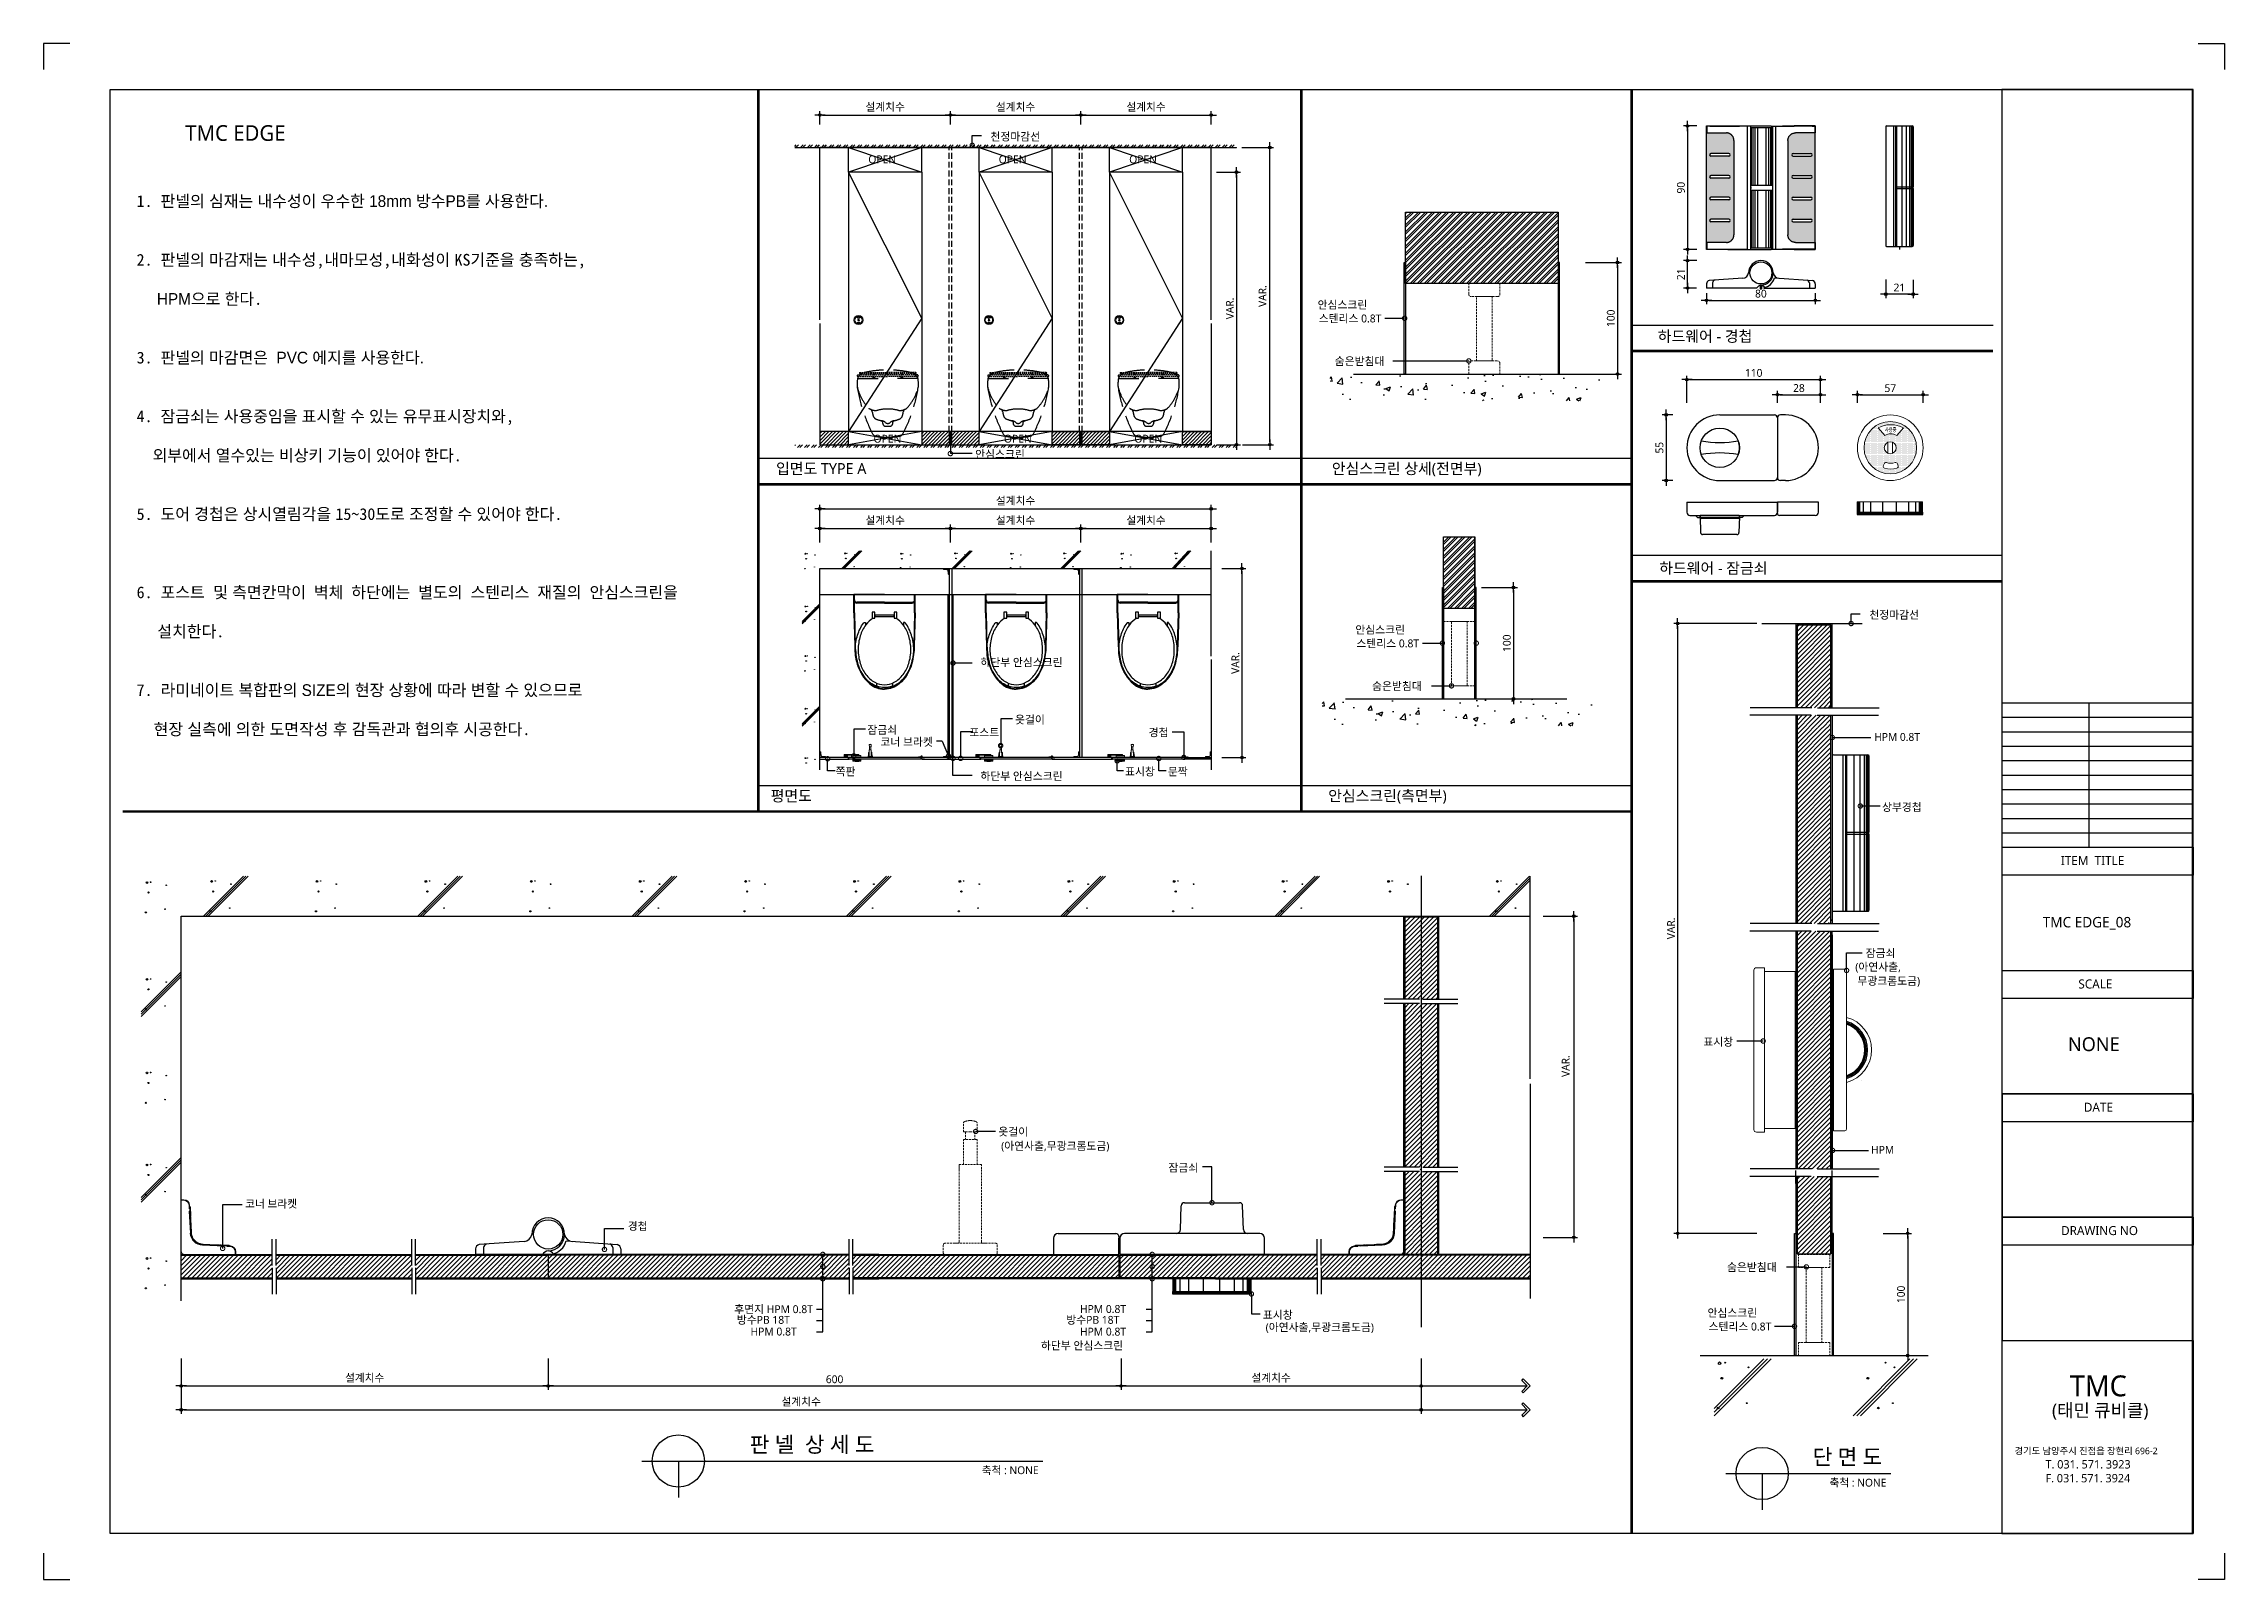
# Model space of a CAD drawing. Extents: x -256 to 8104, y -176 to 5714.
import ezdxf
from ezdxf.enums import TextEntityAlignment as Align

# ---------------------------------------------------------------- set-up
doc = ezdxf.new("R2010")
doc.units = 0
doc.header["$LTSCALE"] = 30
doc.linetypes.add('CEN', pattern=[62, 60, -1, 0, -1])
doc.linetypes.add('HIDDEN', pattern=[0.375, 0.25, -0.125])
doc.layers.get('0').update_dxf_attribs({"linetype": 'CONTINUOUS'})
doc.layers.get('DEFPOINTS').update_dxf_attribs({"linetype": 'CONTINUOUS'})
for name, color, linetype in [('02---제품선', 4, 'CONTINUOUS'), ('0_toilet', 6, 'CONTINUOUS'), ('C', 2, 'CONTINUOUS'), ('curior-0Line', 252, 'CONTINUOUS'), ('DIM', 7, 'CONTINUOUS'), ('HAT', 8, 'CONTINUOUS'), ('HID', 9, 'HIDDEN'), ('jac text', 7, 'CONTINUOUS'), ('TIT', 3, 'CONTINUOUS'), ('경첩', 4, 'CONTINUOUS'), ('문자', 3, 'CONTINUOUS'), ('부자재', 4, 'CONTINUOUS'), ('옷걸이', 4, 'CONTINUOUS'), ('잠금쇠(회전형)', 4, 'CONTINUOUS'), ('중심선', 1, 'CEN'), ('치수', 1, 'CONTINUOUS'), ('판넬', 2, 'CONTINUOUS'), ('해치', 8, 'CONTINUOUS')]:
    doc.layers.add(name, color=color, linetype=linetype)
doc.styles.add('HDW', font='gulim.ttc')
doc.styles.add('돋움', font='malgun.ttf')
doc.dimstyles.new('10', dxfattribs={"dimscale": 10, "dimtxt": 3, "dimasz": 1, "dimexe": 1.5, "dimexo": 2, "dimgap": 1, "dimtad": 1, "dimdec": 0, "dimlunit": 6, "dimtxsty": '돋움', "dimblk": 'DIMDOT', "dimcen": -1, "dimdle": 1.5, "dimclrt": 3, "dimazin": 3, "dimtfac": 1, "dimtdec": 0, "dimtix": 1, "dimtmove": 2, "dimatfit": 3, "dimldrblk": 'DIMDOT', "dimarcsym": 0})
pattern_1 = [(45, (66404.804, 5260.556), (-8.980256, 8.980256), [])]
pattern_2 = [(45, (66344.22, 5352.629), (-8.980256, 8.980256), [])]

# ---------------------------------------------------------------- blocks, each defined once
blk = doc.blocks.new('DIMDOT')
at = {"linetype": 'Continuous'}
blk.add_line((-2, 0), (2, 0), dxfattribs=at)
for radius in [0.5, 0.25]:
    blk.add_circle((0, 0), radius, dxfattribs=at)
blk = doc.blocks.new('*D206')
at = {"layer": 'DEFPOINTS', "color": 0}
for p in [(77946.5, 10876.5), (77446.5, 10820.2), (77946.5, 10820.2)]:
    blk.add_point(p, dxfattribs=at)
at = {"layer": 'DIM', "color": 0, "lineweight": -2, "ltscale": 10}
for p, q in [((77446.5, 10840.2), (77446.5, 10891.5)), ((77456.5, 10876.5), (77936.5, 10876.5)), ((77946.5, 10840.2), (77946.5, 10891.5))]:
    blk.add_line(p, q, dxfattribs=at)
at = {"layer": 'DIM', "color": 0, "lineweight": -2, "xscale": 10, "yscale": 10, "zscale": 10, "rotation": 180}
blk.add_blockref('DIMDOT', (77446.5, 10876.5), dxfattribs=at)
at = {"layer": 'DIM', "color": 0, "lineweight": -2, "xscale": 10, "yscale": 10, "zscale": 10}
blk.add_blockref('DIMDOT', (77946.5, 10876.5), dxfattribs=at)
at = {"layer": 'DIM', "color": 3, "insert": (77696.5, 10906.1), "char_height": 30, "attachment_point": 5, "style": '돋움'}
blk.add_mtext('설계치수', dxfattribs=at)
blk = doc.blocks.new('*D207')
at = {"layer": 'DEFPOINTS', "color": 0}
for p in [(78446.5, 10876.5), (77946.5, 10820.2), (78446.5, 10820.2)]:
    blk.add_point(p, dxfattribs=at)
at = {"layer": 'DIM', "color": 0, "lineweight": -2, "ltscale": 10}
for p, q in [((77946.5, 10840.2), (77946.5, 10891.5)), ((77956.5, 10876.5), (78436.5, 10876.5)), ((78446.5, 10840.2), (78446.5, 10891.5))]:
    blk.add_line(p, q, dxfattribs=at)
at = {"layer": 'DIM', "color": 0, "lineweight": -2, "xscale": 10, "yscale": 10, "zscale": 10, "rotation": 180}
blk.add_blockref('DIMDOT', (77946.5, 10876.5), dxfattribs=at)
at = {"layer": 'DIM', "color": 0, "lineweight": -2, "xscale": 10, "yscale": 10, "zscale": 10}
blk.add_blockref('DIMDOT', (78446.5, 10876.5), dxfattribs=at)
at = {"layer": 'DIM', "color": 3, "insert": (78196.5, 10906.1), "char_height": 30, "attachment_point": 5, "style": '돋움'}
blk.add_mtext('설계치수', dxfattribs=at)
blk = doc.blocks.new('*D208')
at = {"layer": 'DEFPOINTS', "color": 0}
for p in [(78946.5, 10876.5), (78446.5, 10820.2), (78946.5, 10820.2)]:
    blk.add_point(p, dxfattribs=at)
at = {"layer": 'DIM', "color": 0, "lineweight": -2, "ltscale": 10}
for p, q in [((78446.5, 10840.2), (78446.5, 10891.5)), ((78456.5, 10876.5), (78936.5, 10876.5)), ((78946.5, 10840.2), (78946.5, 10891.5))]:
    blk.add_line(p, q, dxfattribs=at)
at = {"layer": 'DIM', "color": 0, "lineweight": -2, "xscale": 10, "yscale": 10, "zscale": 10, "rotation": 180}
blk.add_blockref('DIMDOT', (78446.5, 10876.5), dxfattribs=at)
at = {"layer": 'DIM', "color": 0, "lineweight": -2, "xscale": 10, "yscale": 10, "zscale": 10}
blk.add_blockref('DIMDOT', (78946.5, 10876.5), dxfattribs=at)
at = {"layer": 'DIM', "color": 3, "insert": (78696.5, 10906.1), "char_height": 30, "attachment_point": 5, "style": '돋움'}
blk.add_mtext('설계치수', dxfattribs=at)
blk = doc.blocks.new('*D209')
at = {"layer": 'DEFPOINTS', "color": 0}
for p in [(78946.5, 10657.2), (78946.5, 9612.3), (79043.4, 9612.3)]:
    blk.add_point(p, dxfattribs=at)
at = {"layer": 'DIM', "color": 0, "lineweight": -2, "ltscale": 10}
for p, q in [((78966.5, 10657.2), (79058.4, 10657.2)), ((79043.4, 10647.2), (79043.4, 9622.3)), ((78966.5, 9612.3), (79058.4, 9612.3))]:
    blk.add_line(p, q, dxfattribs=at)
at = {"layer": 'DIM', "color": 0, "lineweight": -2, "xscale": 10, "yscale": 10, "zscale": 10}
for p, rotation in [((79043.4, 10657.2), 90), ((79043.4, 9612.3), 270)]:
    blk.add_blockref('DIMDOT', p, dxfattribs=dict(at, rotation=rotation))
at = {"layer": 'DIM', "color": 3, "insert": (79018.2, 10134.7), "char_height": 30, "attachment_point": 5, "rotation": 90, "style": '돋움'}
blk.add_mtext('VAR.', dxfattribs=at)
blk = doc.blocks.new('*D210')
at = {"layer": 'DEFPOINTS', "color": 0}
for p in [(78967.5, 9137.4), (78967.5, 8412.4), (79064.4, 8412.4)]:
    blk.add_point(p, dxfattribs=at)
at = {"layer": 'DIM', "color": 0, "lineweight": -2, "ltscale": 10}
for p, q in [((78987.5, 9137.4), (79079.4, 9137.4)), ((79064.4, 9127.4), (79064.4, 8422.4)), ((78987.5, 8412.4), (79079.4, 8412.4))]:
    blk.add_line(p, q, dxfattribs=at)
at = {"layer": 'DIM', "color": 0, "lineweight": -2, "xscale": 10, "yscale": 10, "zscale": 10}
for p, rotation in [((79064.4, 9137.4), 90), ((79064.4, 8412.4), 270)]:
    blk.add_blockref('DIMDOT', p, dxfattribs=dict(at, rotation=rotation))
at = {"layer": 'DIM', "color": 3, "insert": (79039.2, 8774.9), "char_height": 30, "attachment_point": 5, "rotation": 90, "style": '돋움'}
blk.add_mtext('VAR.', dxfattribs=at)
blk = doc.blocks.new('_DOTSMALL')
at = {"color": 0, "linetype": 'ByBlock', "const_width": 0.5}
blk.add_lwpolyline([(-0.0625, 0, 1), (0.0625, 0, 1)], format="xyb", close=True, dxfattribs=at)
blk = doc.blocks.new('A$C63EC304E')
at = {"layer": '치수', "color": 1, "xscale": 2.5, "yscale": 2.5, "zscale": 2.5, "rotation": 234.3098741996962}
blk.add_blockref('_DOTSMALL', (0.31, 0.31), dxfattribs=at)
blk = doc.blocks.new('A$C2BC9653E')
at = {"layer": '치수', "xscale": 0.3333333333333333, "yscale": 0.3333333333333333, "zscale": 0.3333333333333333}
blk.add_blockref('A$C63EC304E', (0, 0), dxfattribs=at)
blk = doc.blocks.new('A$C7FC71301')
at = {"layer": '치수', "rotation": 180}
blk.add_blockref('A$C2BC9653E', (0.21, 0.21), dxfattribs=at)
blk = doc.blocks.new('A$C4A20372B')
at = {"layer": '치수'}
blk.add_blockref('A$C7FC71301', (0, 0), dxfattribs=at)
blk = doc.blocks.new('A$C566469F5')
at = {"layer": '치수'}
blk.add_blockref('A$C4A20372B', (0, 0), dxfattribs=at)
blk = doc.blocks.new('A$C7E317CD4')
at = {"layer": '해치', "xscale": 2, "yscale": 2, "zscale": 2}
blk.add_blockref('A$C566469F5', (0, 0), dxfattribs=at)
blk = doc.blocks.new('A$C601D7F27')
at = {"layer": '치수'}
blk.add_blockref('A$C7E317CD4', (0, 0), dxfattribs=at)
blk = doc.blocks.new('A$C38802C08')
at = {"layer": '치수'}
blk.add_blockref('A$C601D7F27', (0, 0), dxfattribs=at)
blk = doc.blocks.new('*D211')
at = {"layer": 'DEFPOINTS', "color": 0}
for p in [(78946.5, 9290.9), (78446.5, 9217.8), (78946.5, 9217.8)]:
    blk.add_point(p, dxfattribs=at)
at = {"layer": 'DIM', "color": 0, "lineweight": -2, "ltscale": 10}
for p, q in [((78446.5, 9237.8), (78446.5, 9305.9)), ((78456.5, 9290.9), (78936.5, 9290.9)), ((78946.5, 9237.8), (78946.5, 9305.9))]:
    blk.add_line(p, q, dxfattribs=at)
at = {"layer": 'DIM', "color": 0, "lineweight": -2, "xscale": 10, "yscale": 10, "zscale": 10, "rotation": 180}
blk.add_blockref('DIMDOT', (78446.5, 9290.9), dxfattribs=at)
at = {"layer": 'DIM', "color": 0, "lineweight": -2, "xscale": 10, "yscale": 10, "zscale": 10}
blk.add_blockref('DIMDOT', (78946.5, 9290.9), dxfattribs=at)
at = {"layer": 'DIM', "color": 3, "insert": (78696.5, 9320.6), "char_height": 30, "attachment_point": 5, "style": '돋움'}
blk.add_mtext('설계치수', dxfattribs=at)
blk = doc.blocks.new('*D212')
at = {"layer": 'DEFPOINTS', "color": 0}
for p in [(78946.5, 9366.3), (77446.5, 9217.8), (78946.5, 9217.8)]:
    blk.add_point(p, dxfattribs=at)
at = {"layer": 'DIM', "color": 0, "lineweight": -2, "ltscale": 10}
for p, q in [((77446.5, 9237.8), (77446.5, 9381.3)), ((77456.5, 9366.3), (78936.5, 9366.3)), ((78946.5, 9237.8), (78946.5, 9381.3))]:
    blk.add_line(p, q, dxfattribs=at)
at = {"layer": 'DIM', "color": 0, "lineweight": -2, "xscale": 10, "yscale": 10, "zscale": 10, "rotation": 180}
blk.add_blockref('DIMDOT', (77446.5, 9366.3), dxfattribs=at)
at = {"layer": 'DIM', "color": 0, "lineweight": -2, "xscale": 10, "yscale": 10, "zscale": 10}
blk.add_blockref('DIMDOT', (78946.5, 9366.3), dxfattribs=at)
at = {"layer": 'DIM', "color": 3, "insert": (78196.5, 9395.9), "char_height": 30, "attachment_point": 5, "style": '돋움'}
blk.add_mtext('설계치수', dxfattribs=at)
blk = doc.blocks.new('*D213')
at = {"layer": 'DEFPOINTS', "color": 0}
for p in [(78446.5, 9290.9), (77946.5, 9217.8), (78446.5, 9217.8)]:
    blk.add_point(p, dxfattribs=at)
at = {"layer": 'DIM', "color": 0, "lineweight": -2, "ltscale": 10}
for p, q in [((77946.5, 9237.8), (77946.5, 9305.9)), ((77956.5, 9290.9), (78436.5, 9290.9)), ((78446.5, 9237.8), (78446.5, 9305.9))]:
    blk.add_line(p, q, dxfattribs=at)
at = {"layer": 'DIM', "color": 0, "lineweight": -2, "xscale": 10, "yscale": 10, "zscale": 10, "rotation": 180}
blk.add_blockref('DIMDOT', (77946.5, 9290.9), dxfattribs=at)
at = {"layer": 'DIM', "color": 0, "lineweight": -2, "xscale": 10, "yscale": 10, "zscale": 10}
blk.add_blockref('DIMDOT', (78446.5, 9290.9), dxfattribs=at)
at = {"layer": 'DIM', "color": 3, "insert": (78196.5, 9320.6), "char_height": 30, "attachment_point": 5, "style": '돋움'}
blk.add_mtext('설계치수', dxfattribs=at)
blk = doc.blocks.new('*D214')
at = {"layer": 'DEFPOINTS', "color": 0}
for p in [(77946.5, 9290.9), (77446.5, 9217.8), (77946.5, 9217.8)]:
    blk.add_point(p, dxfattribs=at)
at = {"layer": 'DIM', "color": 0, "lineweight": -2, "ltscale": 10}
for p, q in [((77446.5, 9237.8), (77446.5, 9305.9)), ((77456.5, 9290.9), (77936.5, 9290.9)), ((77946.5, 9237.8), (77946.5, 9305.9))]:
    blk.add_line(p, q, dxfattribs=at)
at = {"layer": 'DIM', "color": 0, "lineweight": -2, "xscale": 10, "yscale": 10, "zscale": 10, "rotation": 180}
blk.add_blockref('DIMDOT', (77446.5, 9290.9), dxfattribs=at)
at = {"layer": 'DIM', "color": 0, "lineweight": -2, "xscale": 10, "yscale": 10, "zscale": 10}
blk.add_blockref('DIMDOT', (77946.5, 9290.9), dxfattribs=at)
at = {"layer": 'DIM', "color": 3, "insert": (77696.5, 9320.6), "char_height": 30, "attachment_point": 5, "style": '돋움'}
blk.add_mtext('설계치수', dxfattribs=at)
blk = doc.blocks.new('*D215')
at = {"layer": 'DEFPOINTS', "color": 0}
for p in [(81282, 9861.8), (80770, 9753.2), (81282, 9753.2)]:
    blk.add_point(p, dxfattribs=at)
at = {"layer": 'DIM', "color": 0, "lineweight": -2, "ltscale": 10}
for p, q in [((80770, 9773.2), (80770, 9876.8)), ((81282, 9773.2), (81282, 9876.8)), ((80780, 9861.8), (81272, 9861.8))]:
    blk.add_line(p, q, dxfattribs=at)
at = {"layer": 'DIM', "color": 0, "lineweight": -2, "xscale": 10, "yscale": 10, "zscale": 10, "rotation": 180}
blk.add_blockref('DIMDOT', (80770, 9861.8), dxfattribs=at)
at = {"layer": 'DIM', "color": 0, "lineweight": -2, "xscale": 10, "yscale": 10, "zscale": 10}
blk.add_blockref('DIMDOT', (81282, 9861.8), dxfattribs=at)
at = {"layer": 'DIM', "color": 3, "insert": (81026, 9887.4), "char_height": 30, "attachment_point": 5, "style": '돋움'}
blk.add_mtext('110', dxfattribs=at)
blk = doc.blocks.new('*D216')
at = {"layer": 'DEFPOINTS', "color": 0}
for p in [(81282, 9803.9), (81117, 9753.2), (81282, 9753.2)]:
    blk.add_point(p, dxfattribs=at)
at = {"layer": 'DIM', "color": 0, "lineweight": -2, "ltscale": 10}
for p, q in [((81117, 9773.2), (81117, 9818.9)), ((81127, 9803.9), (81272, 9803.9)), ((81282, 9773.2), (81282, 9818.9))]:
    blk.add_line(p, q, dxfattribs=at)
at = {"layer": 'DIM', "color": 0, "lineweight": -2, "xscale": 10, "yscale": 10, "zscale": 10, "rotation": 180}
blk.add_blockref('DIMDOT', (81117, 9803.9), dxfattribs=at)
at = {"layer": 'DIM', "color": 0, "lineweight": -2, "xscale": 10, "yscale": 10, "zscale": 10}
blk.add_blockref('DIMDOT', (81282, 9803.9), dxfattribs=at)
at = {"layer": 'DIM', "color": 3, "insert": (81199.5, 9829.4), "char_height": 30, "attachment_point": 5, "style": '돋움'}
blk.add_mtext('28', dxfattribs=at)
blk = doc.blocks.new('*D217')
at = {"layer": 'DEFPOINTS', "color": 0}
for p in [(81675.7, 9803.9), (81423.7, 9753.2), (81675.7, 9753.2)]:
    blk.add_point(p, dxfattribs=at)
at = {"layer": 'DIM', "color": 0, "lineweight": -2, "ltscale": 10}
for p, q in [((81423.7, 9773.2), (81423.7, 9818.9)), ((81433.7, 9803.9), (81665.7, 9803.9)), ((81675.7, 9773.2), (81675.7, 9818.9))]:
    blk.add_line(p, q, dxfattribs=at)
at = {"layer": 'DIM', "color": 0, "lineweight": -2, "xscale": 10, "yscale": 10, "zscale": 10, "rotation": 180}
blk.add_blockref('DIMDOT', (81423.7, 9803.9), dxfattribs=at)
at = {"layer": 'DIM', "color": 0, "lineweight": -2, "xscale": 10, "yscale": 10, "zscale": 10}
blk.add_blockref('DIMDOT', (81675.7, 9803.9), dxfattribs=at)
at = {"layer": 'DIM', "color": 3, "insert": (81549.7, 9829.1), "char_height": 30, "attachment_point": 5, "style": '돋움'}
blk.add_mtext('57', dxfattribs=at)
blk = doc.blocks.new('*D218')
at = {"layer": 'DEFPOINTS', "color": 0}
for p in [(80827.6, 10834.6), (80772.6, 10361.5), (80827.6, 10361.5)]:
    blk.add_point(p, dxfattribs=at)
at = {"layer": 'DIM', "color": 0, "lineweight": -2, "ltscale": 10}
for p, q in [((80807.6, 10834.6), (80757.6, 10834.6)), ((80772.6, 10824.6), (80772.6, 10371.5)), ((80807.6, 10361.5), (80757.6, 10361.5))]:
    blk.add_line(p, q, dxfattribs=at)
at = {"layer": 'DIM', "color": 0, "lineweight": -2, "xscale": 10, "yscale": 10, "zscale": 10}
for p, rotation in [((80772.6, 10834.6), 90), ((80772.6, 10361.5), 270)]:
    blk.add_blockref('DIMDOT', p, dxfattribs=dict(at, rotation=rotation))
at = {"layer": 'DIM', "color": 3, "insert": (80747.1, 10598), "char_height": 30, "attachment_point": 5, "rotation": 90, "style": '돋움'}
blk.add_mtext('90', dxfattribs=at)
blk = doc.blocks.new('*D219')
at = {"layer": 'DEFPOINTS', "color": 0}
for p in [(80845.2, 10213.2), (81262.3, 10213.2), (81262.3, 10165.9)]:
    blk.add_point(p, dxfattribs=at)
at = {"layer": 'DIM', "color": 0, "lineweight": -2, "ltscale": 10}
for p, q in [((80845.2, 10193.2), (80845.2, 10150.9)), ((80855.2, 10165.9), (81252.3, 10165.9)), ((81262.3, 10193.2), (81262.3, 10150.9))]:
    blk.add_line(p, q, dxfattribs=at)
at = {"layer": 'DIM', "color": 0, "lineweight": -2, "xscale": 10, "yscale": 10, "zscale": 10, "rotation": 180}
blk.add_blockref('DIMDOT', (80845.2, 10165.9), dxfattribs=at)
at = {"layer": 'DIM', "color": 0, "lineweight": -2, "xscale": 10, "yscale": 10, "zscale": 10}
blk.add_blockref('DIMDOT', (81262.3, 10165.9), dxfattribs=at)
at = {"layer": 'DIM', "color": 3, "insert": (81053.7, 10191.4), "char_height": 30, "attachment_point": 5, "style": '돋움'}
blk.add_mtext('80', dxfattribs=at)
blk = doc.blocks.new('*D220')
at = {"layer": 'DEFPOINTS', "color": 0}
for p in [(80772.6, 10318.2), (80827.6, 10318.2), (80826.9, 10213.2)]:
    blk.add_point(p, dxfattribs=at)
at = {"layer": 'DIM', "color": 0, "lineweight": -2, "ltscale": 10}
for p, q in [((80807.6, 10318.2), (80757.6, 10318.2)), ((80772.6, 10223.2), (80772.6, 10308.2)), ((80806.9, 10213.2), (80757.6, 10213.2))]:
    blk.add_line(p, q, dxfattribs=at)
at = {"layer": 'DIM', "color": 0, "lineweight": -2, "xscale": 10, "yscale": 10, "zscale": 10}
for p, rotation in [((80772.6, 10318.2), 90), ((80772.6, 10213.2), 270)]:
    blk.add_blockref('DIMDOT', p, dxfattribs=dict(at, rotation=rotation))
at = {"layer": 'DIM', "color": 3, "insert": (80747.3, 10265.7), "char_height": 30, "attachment_point": 5, "rotation": 90, "style": '돋움'}
blk.add_mtext('21', dxfattribs=at)
blk = doc.blocks.new('*D221')
at = {"layer": 'DEFPOINTS', "color": 0}
for p in [(81532.1, 10265.4), (81637.1, 10264.7), (81532.1, 10189.7)]:
    blk.add_point(p, dxfattribs=at)
at = {"layer": 'DIM', "color": 0, "lineweight": -2, "ltscale": 10}
for p, q in [((81532.1, 10245.4), (81532.1, 10174.7)), ((81637.1, 10244.7), (81637.1, 10174.7)), ((81627.1, 10189.7), (81542.1, 10189.7))]:
    blk.add_line(p, q, dxfattribs=at)
at = {"layer": 'DIM', "color": 0, "lineweight": -2, "xscale": 10, "yscale": 10, "zscale": 10, "rotation": 180}
blk.add_blockref('DIMDOT', (81532.1, 10189.7), dxfattribs=at)
at = {"layer": 'DIM', "color": 0, "lineweight": -2, "xscale": 10, "yscale": 10, "zscale": 10}
blk.add_blockref('DIMDOT', (81637.1, 10189.7), dxfattribs=at)
at = {"layer": 'DIM', "color": 3, "insert": (81584.6, 10215.1), "char_height": 30, "attachment_point": 5, "style": '돋움'}
blk.add_mtext('21', dxfattribs=at)
blk = doc.blocks.new('A$C10E41893')
at = {"layer": '부자재'}
for p, q in [((6, 0), (6, 196)), ((123, 196), (6, 196)), ((123, 192), (6, 192)), ((55, 0), (55, 177)), ((61, 0), (61, 177)), ((6, 0), (6, -196)), ((55, 0), (55, -177)), ((61, 0), (61, -177)), ((123, -192), (6, -192)), ((123, -196), (6, -196))]:
    blk.add_line(p, q, dxfattribs=at)
for points in [[(123, 196, -0.012538), (123, 196), (335, 190, -0.055395), (445, 175, -0.154276), (577, 93, -0.179504), (612, 0, -0.179504)], [(123, 192, -0.012538), (123, 192), (335, 187, -0.055395), (444, 172, -0.154276), (574, 91, -0.179504), (608, 0, -0.179504)], [(157, -72, 0.089162), (200, -119, 0.085733), (270, -155, 0.075373), (359, -168, 0.075373), (447, -155, 0.085733), (517, -119, 0.106084), (567, -62, 0.126931), (583, 0, 0.126931), (567, 62, 0.106084), (517, 119, 0.085733), (447, 155, 0.075373), (359, 168, 0.075373), (270, 155, 0.085733), (200, 119, 0.089162), (157, 72)], [(572, 51), (589, 51), (589, 60, 0.021185), (583, 71, 0.106084), (528, 134, 0.085733), (453, 172, 0.075373), (359, 187, 0.075373), (265, 172, 0.085733), (189, 134, 0.007337), (184, 130), (184, 122), (205, 122)], [(123, -196, 0.012538), (123, -196), (335, -190, 0.055395), (445, -175, 0.154276), (577, -93, 0.179504), (612, 0, 0.179504)], [(123, -192, 0.012538), (123, -192), (335, -187, 0.055395), (444, -172, 0.154276), (574, -91, 0.179504), (608, 0, 0.179504)], [(589, -51, 0.090214), (598, 0, 0.090214), (589, 51, 0.106084)], [(572, -51), (589, -51), (589, -60, -0.021185), (583, -71, -0.106084), (528, -134, -0.085733), (453, -172, -0.075373), (359, -187, -0.075373), (265, -172, -0.085733), (189, -134, -0.007337), (184, -130), (184, -122), (205, -122)]]:
    blk.add_lwpolyline(points, format="xyb", dxfattribs=at)
blk.add_lwpolyline([(138, -61), (119, -61), (119, -79), (157, -79), (157, -61), (138, -61), (147, -61), (147, 61), (138, 61), (157, 61), (157, 79), (119, 79), (119, 61), (138, 61), (138, -61), (119, -61)], dxfattribs=at)
for centre, start, end in [((40, 177), 0, 90), ((46, 177), 0, 90), ((40, -177), 270, 0), ((46, -177), 270, 0)]:
    blk.add_arc(centre, 15, start, end, dxfattribs=at)
blk = doc.blocks.new('A$C460A2A32')
at = {"color": 0}
for p, q in [((3, 20), (0, 16)), ((3, 20), (9, 20)), ((4, 10), (162, 10)), ((9, 20), (162, 20)), ((13, 32), (11, 30)), ((13, 32), (162, 32)), ((13, 27), (162, 27)), ((312, 32), (162, 32)), ((312, 27), (162, 27)), ((316, 20), (162, 20)), ((321, 10), (162, 10)), ((312, 32), (313, 30)), ((322, 20), (316, 20)), ((322, 20), (324, 16))]:
    blk.add_line(p, q, dxfattribs=at)
for centre, radius, start, end in [((4, 14), 4, 150.0107, 270), ((13, 29), 2, 135, 270), ((109, 28), 26, 182.6717, 198.4118), ((109, 10), 26, 180, 202.6199), ((107, 28), 23, 183.0205, 200.9186), ((107, 10), 23, 180, 205.7715), ((69, 10), 23, 334.2285, 0), ((69, 28), 23, 339.0814, 356.9795), ((67, 10), 26, 337.3801, 0), ((67, 28), 26, 341.5882, 357.3283), ((257, 10), 26, 180, 202.6199), ((257, 28), 26, 182.6717, 198.4118), ((256, 28), 23, 183.0205, 200.9186), ((256, 10), 23, 180, 205.7715), ((217, 10), 23, 334.2285, 0), ((217, 28), 23, 339.0814, 356.9795), ((216, 28), 26, 341.5882, 357.3283), ((216, 10), 26, 337.3801, 0), ((312, 29), 2, 270, 45), ((321, 14), 4, 270, 29.9893)]:
    blk.add_arc(centre, radius, start, end, dxfattribs=at)
blk = doc.blocks.new('*D222')
at = {"layer": 'DEFPOINTS', "color": 0}
for p in [(80735.7, 9726.7), (80690, 9474.7), (80735.7, 9474.7)]:
    blk.add_point(p, dxfattribs=at)
at = {"layer": 'DIM', "color": 0, "lineweight": -2, "ltscale": 10}
for p, q in [((80715.7, 9726.7), (80675, 9726.7)), ((80690, 9716.7), (80690, 9484.7)), ((80715.7, 9474.7), (80675, 9474.7))]:
    blk.add_line(p, q, dxfattribs=at)
at = {"layer": 'DIM', "color": 0, "lineweight": -2, "xscale": 10, "yscale": 10, "zscale": 10}
for p, rotation in [((80690, 9726.7), 90), ((80690, 9474.7), 270)]:
    blk.add_blockref('DIMDOT', p, dxfattribs=dict(at, rotation=rotation))
at = {"layer": 'DIM', "color": 3, "insert": (80664.7, 9600.7), "char_height": 30, "attachment_point": 5, "rotation": 90, "style": '돋움'}
blk.add_mtext('55', dxfattribs=at)
blk = doc.blocks.new('*D223')
at = {"layer": 'DEFPOINTS', "color": 0}
for p in [(81058.6, 8926.7), (80734.6, 6587.7), (81058.6, 6587.7)]:
    blk.add_point(p, dxfattribs=at)
at = {"layer": 'DIM', "color": 0, "lineweight": -2, "ltscale": 10}
for p, q in [((81038.6, 8926.7), (80719.6, 8926.7)), ((80734.6, 8916.7), (80734.6, 6597.7)), ((81038.6, 6587.7), (80719.6, 6587.7))]:
    blk.add_line(p, q, dxfattribs=at)
at = {"layer": 'DIM', "color": 0, "lineweight": -2, "xscale": 10, "yscale": 10, "zscale": 10}
for p, rotation in [((80734.6, 8926.7), 90), ((80734.6, 6587.7), 270)]:
    blk.add_blockref('DIMDOT', p, dxfattribs=dict(at, rotation=rotation))
at = {"layer": 'DIM', "color": 3, "insert": (80709.3, 7757.2), "char_height": 30, "attachment_point": 5, "rotation": 90, "style": '돋움'}
blk.add_mtext('VAR.', dxfattribs=at)
blk = doc.blocks.new('A$C13EB2441')
for p, q in [((0.84, 7.37), (0.84, 14.11)), ((0.84, 6.74), (0.84, 0))]:
    blk.add_line(p, q)
blk = doc.blocks.new('*D224')
at = {"layer": 'DEFPOINTS', "color": 0}
for p in [(81502.1, 6587.7), (81502.1, 6119.4), (81616.4, 6119.4)]:
    blk.add_point(p, dxfattribs=at)
at = {"layer": 'DIM', "color": 0, "lineweight": -2, "ltscale": 10}
for p, q in [((81522.1, 6587.7), (81631.4, 6587.7)), ((81616.4, 6577.7), (81616.4, 6129.4)), ((81522.1, 6119.4), (81631.4, 6119.4))]:
    blk.add_line(p, q, dxfattribs=at)
at = {"layer": 'DIM', "color": 0, "lineweight": -2, "xscale": 10, "yscale": 10, "zscale": 10}
for p, rotation in [((81616.4, 6587.7), 90), ((81616.4, 6119.4), 270)]:
    blk.add_blockref('DIMDOT', p, dxfattribs=dict(at, rotation=rotation))
at = {"layer": 'DIM', "color": 3, "insert": (81590.8, 6353.6), "char_height": 30, "attachment_point": 5, "rotation": 90, "style": '돋움'}
blk.add_mtext('100', dxfattribs=at)
blk = doc.blocks.new('*D225')
at = {"layer": 'DEFPOINTS', "color": 0}
for p in [(79962.5, 9064.8), (79962.5, 8637.3), (80105.4, 8637.3)]:
    blk.add_point(p, dxfattribs=at)
at = {"layer": 'DIM', "color": 0, "lineweight": -2, "ltscale": 10}
for p, q in [((79982.5, 9064.8), (80120.4, 9064.8)), ((80105.4, 9054.8), (80105.4, 8647.3)), ((79982.5, 8637.3), (80120.4, 8637.3))]:
    blk.add_line(p, q, dxfattribs=at)
at = {"layer": 'DIM', "color": 0, "lineweight": -2, "xscale": 10, "yscale": 10, "zscale": 10}
for p, rotation in [((80105.4, 9064.8), 90), ((80105.4, 8637.3), 270)]:
    blk.add_blockref('DIMDOT', p, dxfattribs=dict(at, rotation=rotation))
at = {"layer": 'DIM', "color": 3, "insert": (80079.8, 8851), "char_height": 30, "attachment_point": 5, "rotation": 90, "style": '돋움'}
blk.add_mtext('100', dxfattribs=at)
blk = doc.blocks.new('*D226')
at = {"layer": 'DEFPOINTS', "color": 0}
for p in [(79043.4, 10752.1), (79170.8, 10752.1), (79045.9, 9612.3)]:
    blk.add_point(p, dxfattribs=at)
at = {"layer": 'DIM', "color": 0, "lineweight": -2, "ltscale": 10}
for p, q in [((79063.4, 10752.1), (79185.8, 10752.1)), ((79170.8, 9622.3), (79170.8, 10742.1)), ((79065.9, 9612.3), (79185.8, 9612.3))]:
    blk.add_line(p, q, dxfattribs=at)
at = {"layer": 'DIM', "color": 0, "lineweight": -2, "xscale": 10, "yscale": 10, "zscale": 10}
for p, rotation in [((79170.8, 10752.1), 90), ((79170.8, 9612.3), 270)]:
    blk.add_blockref('DIMDOT', p, dxfattribs=dict(at, rotation=rotation))
at = {"layer": 'DIM', "color": 3, "insert": (79143.5, 10182.2), "char_height": 30, "attachment_point": 5, "rotation": 90, "style": '돋움'}
blk.add_mtext('VAR.', dxfattribs=at)
blk = doc.blocks.new('*D227')
at = {"layer": 'DEFPOINTS', "color": 0}
for p in [(80361.1, 10310.8), (80361.1, 9883.4), (80504, 9883.4)]:
    blk.add_point(p, dxfattribs=at)
at = {"layer": 'DIM', "color": 0, "lineweight": -2, "ltscale": 10}
for p, q in [((80381.1, 10310.8), (80519, 10310.8)), ((80504, 10300.8), (80504, 9893.4)), ((80381.1, 9883.4), (80519, 9883.4))]:
    blk.add_line(p, q, dxfattribs=at)
at = {"layer": 'DIM', "color": 0, "lineweight": -2, "xscale": 10, "yscale": 10, "zscale": 10}
for p, rotation in [((80504, 10310.8), 90), ((80504, 9883.4), 270)]:
    blk.add_blockref('DIMDOT', p, dxfattribs=dict(at, rotation=rotation))
at = {"layer": 'DIM', "color": 3, "insert": (80478.4, 10097.1), "char_height": 30, "attachment_point": 5, "rotation": 90, "style": '돋움'}
blk.add_mtext('100', dxfattribs=at)
blk = doc.blocks.new('*D228')
at = {"layer": 'DEFPOINTS', "color": 0}
for p in [(74997.6, 6128.1), (76404.7, 6128.1), (76404.7, 6002.4)]:
    blk.add_point(p, dxfattribs=at)
at = {"layer": 'DIM', "color": 0, "lineweight": -2, "ltscale": 10}
for p, q in [((74997.6, 6108.1), (74997.6, 5987.4)), ((76404.7, 6108.1), (76404.7, 5987.4)), ((75007.6, 6002.4), (76394.7, 6002.4))]:
    blk.add_line(p, q, dxfattribs=at)
at = {"layer": 'DIM', "color": 0, "lineweight": -2, "xscale": 10, "yscale": 10, "zscale": 10, "rotation": 180}
blk.add_blockref('DIMDOT', (74997.6, 6002.4), dxfattribs=at)
at = {"layer": 'DIM', "color": 0, "lineweight": -2, "xscale": 10, "yscale": 10, "zscale": 10}
blk.add_blockref('DIMDOT', (76404.7, 6002.4), dxfattribs=at)
at = {"layer": 'DIM', "color": 3, "insert": (75701.2, 6032.1), "char_height": 30, "attachment_point": 5, "style": '돋움'}
blk.add_mtext('설계치수', dxfattribs=at)
blk = doc.blocks.new('*D229')
at = {"layer": 'DEFPOINTS', "color": 0}
for p in [(74997.6, 6128.1), (79751.5, 6128.1), (79751.5, 5911)]:
    blk.add_point(p, dxfattribs=at)
at = {"layer": 'DIM', "color": 0, "lineweight": -2, "ltscale": 10}
for p, q in [((74997.6, 6108.1), (74997.6, 5896)), ((79751.5, 6108.1), (79751.5, 5896)), ((75007.6, 5911), (79741.5, 5911))]:
    blk.add_line(p, q, dxfattribs=at)
at = {"layer": 'DIM', "color": 0, "lineweight": -2, "xscale": 10, "yscale": 10, "zscale": 10, "rotation": 180}
blk.add_blockref('DIMDOT', (74997.6, 5911), dxfattribs=at)
at = {"layer": 'DIM', "color": 0, "lineweight": -2, "xscale": 10, "yscale": 10, "zscale": 10}
blk.add_blockref('DIMDOT', (79751.5, 5911), dxfattribs=at)
at = {"layer": 'DIM', "color": 3, "insert": (77374.6, 5940.6), "char_height": 30, "attachment_point": 5, "style": '돋움'}
blk.add_mtext('설계치수', dxfattribs=at)
blk = doc.blocks.new('*D230')
at = {"layer": 'DEFPOINTS', "color": 0}
for p in [(78600.7, 6128.1), (79751.5, 6128.1), (79751.5, 6002.4)]:
    blk.add_point(p, dxfattribs=at)
at = {"layer": 'DIM', "color": 0, "lineweight": -2, "ltscale": 10}
for p, q in [((78600.7, 6108.1), (78600.7, 5987.4)), ((79751.5, 6108.1), (79751.5, 5987.4)), ((78610.7, 6002.4), (79741.5, 6002.4))]:
    blk.add_line(p, q, dxfattribs=at)
at = {"layer": 'DIM', "color": 0, "lineweight": -2, "xscale": 10, "yscale": 10, "zscale": 10, "rotation": 180}
blk.add_blockref('DIMDOT', (78600.7, 6002.4), dxfattribs=at)
at = {"layer": 'DIM', "color": 0, "lineweight": -2, "xscale": 10, "yscale": 10, "zscale": 10}
blk.add_blockref('DIMDOT', (79751.5, 6002.4), dxfattribs=at)
at = {"layer": 'DIM', "color": 3, "insert": (79176.1, 6032.1), "char_height": 30, "attachment_point": 5, "style": '돋움'}
blk.add_mtext('설계치수', dxfattribs=at)
blk = doc.blocks.new('*D231')
at = {"layer": 'DEFPOINTS', "color": 0}
for p in [(76404.7, 6128.1), (78600.7, 6128.1), (78600.7, 6002.4)]:
    blk.add_point(p, dxfattribs=at)
at = {"layer": 'DIM', "color": 0, "lineweight": -2, "ltscale": 10}
for p, q in [((76404.7, 6108.1), (76404.7, 5987.4)), ((78600.7, 6108.1), (78600.7, 5987.4)), ((76414.7, 6002.4), (78590.7, 6002.4))]:
    blk.add_line(p, q, dxfattribs=at)
at = {"layer": 'DIM', "color": 0, "lineweight": -2, "xscale": 10, "yscale": 10, "zscale": 10, "rotation": 180}
blk.add_blockref('DIMDOT', (76404.7, 6002.4), dxfattribs=at)
at = {"layer": 'DIM', "color": 0, "lineweight": -2, "xscale": 10, "yscale": 10, "zscale": 10}
blk.add_blockref('DIMDOT', (78600.7, 6002.4), dxfattribs=at)
at = {"layer": 'DIM', "color": 3, "insert": (77502.7, 6027.9), "char_height": 30, "attachment_point": 5, "style": '돋움'}
blk.add_mtext('600', dxfattribs=at)
blk = doc.blocks.new('A$C06B31977')
for p, q in [((1.26, 11.06), (1.26, 21.17)), ((1.26, 10.11), (1.26, 0))]:
    blk.add_line(p, q)
blk = doc.blocks.new('*D232')
at = {"layer": 'DEFPOINTS', "color": 0}
for p in [(80198.4, 7803.8), (80198.4, 6572.4), (80336.2, 6572.4)]:
    blk.add_point(p, dxfattribs=at)
at = {"layer": 'DIM', "color": 0, "lineweight": -2, "ltscale": 10}
for p, q in [((80218.4, 7803.8), (80351.2, 7803.8)), ((80336.2, 7793.8), (80336.2, 6582.4)), ((80218.4, 6572.4), (80351.2, 6572.4))]:
    blk.add_line(p, q, dxfattribs=at)
at = {"layer": 'DIM', "color": 0, "lineweight": -2, "xscale": 10, "yscale": 10, "zscale": 10}
for p, rotation in [((80336.2, 7803.8), 90), ((80336.2, 6572.4), 270)]:
    blk.add_blockref('DIMDOT', p, dxfattribs=dict(at, rotation=rotation))
at = {"layer": 'DIM', "color": 3, "insert": (80305.4, 7229), "char_height": 30, "attachment_point": 5, "rotation": 90, "style": '돋움'}
blk.add_mtext('VAR.', dxfattribs=at)
blk = doc.blocks.new('EDGE_08', base_point=(74726.3, 5436.3))
h = blk.add_hatch()
h.set_pattern_fill('ANSI31', color=3, scale=3, angle=180)
h.set_pattern_definition([(225, (74764.804, 5260.556), (6.735192, -6.735192), [])])
h.paths.add_polyline_path([(77556.5, 9662.3), (77446.5, 9662.3), (77446.5, 9612.3), (77556.5, 9612.3)])
h.paths.add_polyline_path([(77941.5, 9662.3), (77836.5, 9662.3), (77836.5, 9612.3), (77941.5, 9612.3)])
h.paths.add_polyline_path([(78056.5, 9662.3), (77951.5, 9662.3), (77951.5, 9612.3), (78056.5, 9612.3)])
h.paths.add_polyline_path([(78441.5, 9662.3), (78336.5, 9662.3), (78336.5, 9612.3), (78441.5, 9612.3)])
h.paths.add_polyline_path([(78556.5, 9662.3), (78451.5, 9662.3), (78451.5, 9612.3), (78556.5, 9612.3)])
h.paths.add_polyline_path([(78946.5, 9662.3), (78836.5, 9662.3), (78836.5, 9612.3), (78946.5, 9612.3)])
h = blk.add_hatch()
h.set_pattern_fill('ANSI31', color=2, style=0)
h.set_pattern_definition([(45, (74764.8044, 5260.5557), (-2.245064, 2.245064), [])])
h.paths.add_polyline_path([(77951.5, 9662.3), (77941.5, 9662.3), (77941.5, 9612.3), (77951.5, 9612.3)])
h = blk.add_hatch()
h.set_pattern_fill('ANSI31', color=2, style=0)
h.set_pattern_definition([(45, (75264.8044, 5260.5557), (-2.245064, 2.245064), [])])
h.paths.add_polyline_path([(78451.5, 9662.3), (78441.5, 9662.3), (78441.5, 9612.3), (78451.5, 9612.3)])
h = blk.add_hatch()
h.set_pattern_fill('ANSI31', color=2, style=0)
h.set_pattern_definition([(45, (77942.9707, 7100.545), (-2.245064, 2.245064), [])])
h.paths.add_polyline_path([(79837.5, 9064.8), (79832.5, 9064.8), (79832.5, 8853.1, -1), (79832.5, 8848.9), (79832.5, 8637.3), (79837.5, 8637.3)])
h.paths.add_polyline_path([(79962.5, 8848.9, -1), (79962.5, 8853.1), (79962.5, 9064.8), (79957.5, 9064.8), (79957.5, 8637.3), (79962.5, 8637.3)])
at = {"layer": 'HAT'}
h = blk.add_hatch(dxfattribs=at)
h.set_pattern_fill('ANSI32', color=256, scale=2, style=0)
h.set_pattern_definition([(45, (66110.435, 5119.08), (-13.470384, 13.470384), []), (45, (66119.415, 5119.08), (-13.470384, 13.470384), [])])
h.paths.add_polyline_path([(77349.8, 10762.1), (79043.4, 10762.1), (79043.4, 10752.1), (77349.8, 10752.1)])
h = blk.add_hatch(dxfattribs=at)
h.set_pattern_fill('ANSI32', color=256, scale=2, style=0)
h.set_pattern_definition([(45, (66434.709, 5251.722), (-13.470384, 13.470384), []), (45, (66443.689, 5251.722), (-13.470384, 13.470384), [])])
h.paths.add_polyline_path([(79691.6, 10504.6), (80277, 10504.6), (80277, 10230), (79691.6, 10230)])
h = blk.add_hatch(dxfattribs=at)
h.set_pattern_fill('ANSI32', color=256, scale=2, style=0)
h.set_pattern_definition([(45, (66110.435, 5301.06), (-13.470384, 13.470384), []), (45, (66119.415, 5301.06), (-13.470384, 13.470384), [])])
h.paths.add_polyline_path([(77349.8, 9601.8), (79043.4, 9601.8), (79043.4, 9611.8), (77349.8, 9611.8)])
h = blk.add_hatch(dxfattribs=at)
h.set_pattern_fill('ANSI32', color=256, scale=2, style=0)
h.set_pattern_definition([(45, (74756.122, 5260.556), (-13.470384, 13.470384), []), (45, (74765.102, 5260.556), (-13.470384, 13.470384), [])])
h.paths.add_polyline_path([(79957.5, 9258.6), (79837.5, 9258.6), (79837.5, 8983.9), (79957.5, 8983.9), (79957.5, 9064.8)])
at = {"layer": 'HAT', "transparency": 33554687}
h = blk.add_hatch(dxfattribs=at)
h.set_pattern_fill('ANSI31', color=256, scale=4)
h.set_pattern_definition(pattern_1)
h.paths.add_polyline_path([(81248.8, 8603.7), (81271, 8603.7), (81322.4, 8603.7), (81322.4, 8921.7), (81192.4, 8921.7), (81192.4, 8603.7)])
at = {"layer": 'HAT'}
h = blk.add_hatch(dxfattribs=at)
h.set_pattern_fill('ANSI31', color=256, scale=4, style=0)
h.set_pattern_definition(pattern_1)
edge = h.paths.add_edge_path()
edge.add_line((81322.4, 8525.9), (81263, 8525.9))
edge.add_arc((81260.9, 8525.9), 2.08, -54.30987, 0, ccw=False)
edge.add_arc((81260.9, 8525.9), 2.08, 125.69013, 305.69013, ccw=False)
edge.add_arc((81260.9, 8525.9), 2.08, 0, 125.69013, ccw=False)
edge.add_line((81263, 8525.9), (81322.4, 8525.9))
edge.add_line((81322.4, 8525.9), (81322.4, 8574.7))
edge.add_line((81322.4, 8574.7), (81312.2, 8574.7))
edge.add_spline(control_points=[(81309.3, 8566.9), (81310.3, 8569.5), (81311.2, 8572.1), (81312.2, 8574.7)], knot_values=[0, 0, 0, 0, 0.152076, 0.152076, 0.152076, 0.152076], degree=3, periodic=0)
edge.add_line((81312.2, 8574.7), (81257.4, 8574.7))
edge.add_line((81257.4, 8574.7), (81257.4, 7776.1))
edge.add_line((81257.4, 7776.1), (81314.1, 7776.1))
edge.add_spline(control_points=[(81314.1, 7776.1), (81317.3, 7784.9), (81320.3, 7792.7), (81322.4, 7796.5)], knot_values=[0.152076, 0.152076, 0.152076, 0.152076, 0.673721, 0.673721, 0.673721, 0.673721], degree=3, periodic=0)
edge.add_spline(control_points=[(81324.8, 7776.1), (81325.4, 7786.2), (81326.4, 7801.5), (81323.5, 7798.5), (81322.4, 7796.5)], knot_values=[0.673721, 0.673721, 0.673721, 0.673721, 1.332503, 1.60798, 1.60798, 1.60798, 1.60798], degree=3, periodic=0)
edge.add_line((81322.4, 7796.5), (81322.4, 8525.9))
h.paths.add_polyline_path([(81257.4, 8574.7), (81192.4, 8574.7), (81192.4, 7776.1), (81257.4, 7776.1)])
h = blk.add_hatch(dxfattribs=at)
h.set_pattern_fill('ANSI31', color=256, scale=4, style=0)
h.set_pattern_definition(pattern_1)
h.paths.add_polyline_path([(81257.4, 7290.6), (81192.4, 7290.6), (81192.4, 6835.1), (81257.4, 6835.1), (81257.4, 6944.5, -0.567825), (81257.4, 6948.1)])
h.paths.add_polyline_path([(81322.4, 7290.6), (81257.4, 7290.6), (81257.4, 6948.1, -0.582142), (81260.6, 6946.3), (81322.4, 6946.3)])
edge = h.paths.add_edge_path()
edge.add_line((81322.4, 6946.3), (81260.6, 6946.3))
edge.add_arc((81258.5, 6946.3), 2.08, -54.30987, 0, ccw=False)
edge.add_arc((81258.5, 6946.3), 2.08, 239.17799, 305.69013, ccw=False)
edge.add_line((81257.4, 6944.5), (81257.4, 6835.1))
edge.add_line((81257.4, 6835.1), (81314.1, 6835.1))
edge.add_spline(control_points=[(81314.1, 6835.1), (81317.3, 6843.8), (81320.3, 6851.7), (81322.4, 6855.5)], knot_values=[0.152076, 0.152076, 0.152076, 0.152076, 0.673721, 0.673721, 0.673721, 0.673721], degree=3, periodic=0)
edge.add_line((81322.4, 6855.5), (81322.4, 6946.3))
h.paths.add_polyline_path([(81257.4, 7747.1), (81192.4, 7747.1), (81192.4, 7290.6), (81257.4, 7290.6)])
edge = h.paths.add_edge_path()
edge.add_line((81322.4, 7747.1), (81312.2, 7747.1))
edge.add_spline(control_points=[(81309.3, 7739.3), (81310.3, 7741.9), (81311.2, 7744.6), (81312.2, 7747.1)], knot_values=[0, 0, 0, 0, 0.152076, 0.152076, 0.152076, 0.152076], degree=3, periodic=0)
edge.add_line((81312.2, 7747.1), (81257.4, 7747.1))
edge.add_line((81257.4, 7747.1), (81257.4, 7290.6))
edge.add_line((81257.4, 7290.6), (81322.4, 7290.6))
edge.add_line((81322.4, 7290.6), (81322.4, 7747.1))
at = {"layer": 'HAT', "transparency": 33554687}
h = blk.add_hatch(dxfattribs=at)
h.set_pattern_fill('ANSI31', color=256, scale=4, style=0)
h.set_pattern_definition(pattern_1)
h.paths.add_polyline_path([(81246.8, 6806.1), (81192.4, 6806.1), (81192.4, 6509.3), (81257.4, 6509.3), (81257.4, 6806.1)])
h.paths.add_polyline_path([(81322.4, 6806.1), (81269.1, 6806.1), (81257.4, 6806.1), (81257.4, 6509.3), (81322.4, 6509.3)])
at = {"layer": '해치'}
h = blk.add_hatch(dxfattribs=at)
h.set_pattern_fill('DOTS', color=256, scale=2.628474)
h.set_pattern_definition([(0, (77883.4782, 11169.597), (2.086351, 4.172702), [0, -4.172702])])
edge = h.paths.add_edge_path()
edge.add_line((80845.7, 10388), (80845.8, 10388))
edge.add_spline(control_points=[(80845.8, 10388), (80846, 10388), (80857.5, 10388)], knot_values=[-0.724312, -0.724312, -0.724312, 0.724312, 0.724312, 0.724312], weights=[1, 0.748956, 1], degree=2, periodic=0)
edge.add_line((80857.5, 10388), (80921.4, 10388))
edge.add_spline(control_points=[(80921.4, 10388), (80950.3, 10388), (80950.3, 10416.9)], knot_values=[-1.570796, -1.570796, -1.570796, 0, 0, 0], weights=[1, 0.707107, 1], degree=2, periodic=0)
edge.add_line((80950.3, 10416.9), (80950.3, 10779.1))
edge.add_spline(control_points=[(80950.3, 10779.1), (80950.3, 10808), (80921.4, 10808)], knot_values=[0, 0, 0, 1.570796, 1.570796, 1.570796], weights=[1, 0.707107, 1], degree=2, periodic=0)
edge.add_line((80921.4, 10808), (80857.5, 10808))
edge.add_spline(control_points=[(80857.5, 10808), (80846, 10808), (80845.8, 10808)], knot_values=[-0.724312, -0.724312, -0.724312, 0.724312, 0.724312, 0.724312], weights=[1, 0.748956, 1], degree=2, periodic=0)
edge.add_line((80845.7, 10808), (80845.7, 10388))
h.paths.add_polyline_path([(80930.6, 10729.3, -0.414214), (80935.9, 10724, -0.414214), (80930.6, 10718.8), (80862.3, 10718.8, -0.414214), (80857, 10724, -0.414214), (80862.3, 10729.3)], flags=16)
h.paths.add_polyline_path([(80930.6, 10645.3, -0.414214), (80935.9, 10640, -0.414214), (80930.6, 10634.8), (80862.3, 10634.8, -0.414214), (80857, 10640, -0.414214), (80862.3, 10645.3)], flags=16)
h.paths.add_polyline_path([(80930.6, 10561.3, -0.414214), (80935.9, 10556, -0.414214), (80930.6, 10550.8), (80862.3, 10550.8, -0.414214), (80857, 10556, -0.414214), (80862.3, 10561.3)], flags=16)
h.paths.add_polyline_path([(80930.6, 10477.3, -0.414214), (80935.9, 10472, -0.414214), (80930.6, 10466.7), (80862.3, 10466.7, -0.414214), (80857, 10472, -0.414214), (80862.3, 10477.3)], flags=16)
h = blk.add_hatch(dxfattribs=at)
h.set_pattern_fill('DOTS', color=256, scale=2.628474)
h.set_pattern_definition([(0, (77408.861, 11169.597), (2.086351, 4.1727023), [0, -4.1727023])])
edge = h.paths.add_edge_path()
edge.add_spline(control_points=[(81157.1, 10779.1), (81157.1, 10808), (81186.1, 10808)], knot_values=[0, 0, 0, 1.570796, 1.570796, 1.570796], weights=[1, 0.707107, 1], degree=2, periodic=0)
edge.add_line((81186.1, 10808), (81250, 10808))
edge.add_spline(control_points=[(81250, 10808), (81261.5, 10808), (81261.7, 10808)], knot_values=[-0.724312, -0.724312, -0.724312, 0.724312, 0.724312, 0.724312], weights=[1, 0.748956, 1], degree=2, periodic=0)
edge.add_line((81261.8, 10808), (81261.8, 10388))
edge.add_line((81261.8, 10388), (81261.7, 10388))
edge.add_spline(control_points=[(81261.7, 10388), (81261.5, 10388), (81250, 10388)], knot_values=[-0.724312, -0.724312, -0.724312, 0.724312, 0.724312, 0.724312], weights=[1, 0.748956, 1], degree=2, periodic=0)
edge.add_line((81250, 10388), (81186.1, 10388))
edge.add_spline(control_points=[(81186.1, 10388), (81157.1, 10388), (81157.1, 10416.9)], knot_values=[-1.570796, -1.570796, -1.570796, 0, 0, 0], weights=[1, 0.707107, 1], degree=2, periodic=0)
edge.add_line((81157.1, 10416.9), (81157.1, 10779.1))
h.paths.add_polyline_path([(81176.9, 10729.3, 0.414214), (81171.6, 10724, 0.414214), (81176.9, 10718.8), (81245.2, 10718.8, 0.414214), (81250.5, 10724, 0.414214), (81245.2, 10729.3)], flags=16)
h.paths.add_polyline_path([(81176.9, 10645.3, 0.414214), (81171.6, 10640, 0.414214), (81176.9, 10634.8), (81245.2, 10634.8, 0.414214), (81250.5, 10640, 0.414214), (81245.2, 10645.3)], flags=16)
h.paths.add_polyline_path([(81176.9, 10561.3, 0.414214), (81171.6, 10556, 0.414214), (81176.9, 10550.8), (81245.2, 10550.8, 0.414214), (81250.5, 10556, 0.414214), (81245.2, 10561.3)], flags=16)
h.paths.add_polyline_path([(81176.9, 10477.3, 0.414214), (81171.6, 10472, 0.414214), (81176.9, 10466.7), (81245.2, 10466.7, 0.414214), (81250.5, 10472, 0.414214), (81245.2, 10477.3)], flags=16)
h = blk.add_hatch(dxfattribs=at)
h.set_pattern_fill('AR-CONC', color=256, style=0)
h.set_pattern_definition([(50, (77972.88, 8346.63), (182.185, -15.939), [19.05, -209.55]), (355, (77972.88, 8346.63), (-35.243, 191.057), [15.24, -167.64]), (100.451, (77988.06, 8345.3), (146.943, 175.117), [16.19, -178.09]), (46.184, (77972.88, 8397.43), (271.079, -42.042), [28.575, -314.325]), (96.636, (77995.47, 8393.93), (237.404, 247.426), [24.285, -267.135]), (351.184, (77972.88, 8397.43), (237.405, 247.425), [22.86, -251.46]), (21, (77998.28, 8384.73), (151.615, -102.2655), [19.05, -209.55]), (326, (77998.28, 8384.73), (61.802, 184.188), [15.24, -167.64]), (71.4514, (78010.91, 8376.2), (213.416, 81.923), [16.19, -178.09]), (37.5, (77972.875, 8346.63), (3.0886, 84.555), [0, -165.608, 0, -170.18, 0, -168.275]), (7.5, (77972.875, 8346.63), (66.8197, 100.1806), [0, -97.028, 0, -161.798, 0, -64.135]), (327.5, (77916.23, 8346.63), (135.5906, -5.7287), [0, -63.5, 0, -198.12, 0, -262.89]), (317.5, (77890.83, 8346.63), (148.129, 25.4265), [0, -82.55, 0, -131.572, 0, -186.69])])
h.paths.add_polyline_path([(80452.5, 9780.4), (80452.5, 9883.4), (79402.3, 9883.4), (79402.3, 9780.4)])
h = blk.add_hatch(dxfattribs=at)
h.set_pattern_fill('DOTS', color=256, scale=2.628474)
h.set_pattern_definition([(0, (75855.6728, 6143.3197), (2.086351, 4.1727023), [0, -4.1727023])])
h.paths.add_polyline_path([(81650.3, 9600.7, 1), (81449, 9600.7, 1)])
h.paths.add_polyline_path([(81526.7, 9600.7, -1), (81572.6, 9600.7, -1)], flags=16)
h.paths.add_polyline_path([(81574.4, 9647.9, 0.250537), (81528.5, 9647.9), (81502.7, 9676.4, -0.258173), (81600.2, 9676.4)], flags=16)
h.paths.add_polyline_path([(81577.1, 9539.2), (81579.9, 9531.1, -0.437988), (81575.1, 9522, -0.127495), (81527.9, 9522, -0.437988), (81523, 9531.1), (81525.8, 9539.2, -0.407197), (81534.6, 9543.6, 0.156299), (81568.4, 9543.6, -0.407197)], flags=16)
h.paths.add_polyline_path([(81524.5, 9655.8), (81577.9, 9655.8), (81577.9, 9683.3), (81524.5, 9683.3)], flags=8)
h = blk.add_hatch(dxfattribs=at)
h.set_pattern_fill('AR-CONC', color=256, style=0)
h.set_pattern_definition([(50, (77942.97, 7100.55), (182.185, -15.939), [19.05, -209.55]), (355, (77942.97, 7100.55), (-35.243, 191.057), [15.24, -167.64]), (100.451, (77958.15, 7099.22), (146.943, 175.117), [16.19, -178.09]), (46.184, (77942.97, 7151.35), (271.079, -42.042), [28.575, -314.325]), (96.636, (77965.56, 7147.84), (237.404, 247.426), [24.285, -267.135]), (351.184, (77942.97, 7151.35), (237.405, 247.425), [22.86, -251.46]), (21, (77968.37, 7138.65), (151.615, -102.2655), [19.05, -209.55]), (326, (77968.37, 7138.65), (61.802, 184.188), [15.24, -167.64]), (71.4514, (77981, 7130.12), (213.416, 81.923), [16.19, -178.09]), (37.5, (77942.97, 7100.545), (3.0886, 84.555), [0, -165.608, 0, -170.18, 0, -168.275]), (7.5, (77942.97, 7100.545), (66.8197, 100.1806), [0, -97.028, 0, -161.798, 0, -64.135]), (327.5, (77886.33, 7100.545), (135.5906, -5.7287), [0, -63.5, 0, -198.12, 0, -262.89]), (317.5, (77860.93, 7100.55), (148.129, 25.4265), [0, -82.55, 0, -131.572, 0, -186.69])])
h.paths.add_polyline_path([(80422.5, 8534.3), (80422.5, 8637.3), (79372.4, 8637.3), (79372.4, 8534.3)])
h = blk.add_hatch(dxfattribs=at)
h.set_pattern_fill('ANSI31', color=256, scale=4, style=0)
h.set_pattern_definition([(45, (-196558.86, -50643.982), (-8.9802561, 8.9802561), [])])
edge = h.paths.add_edge_path()
edge.add_line((79751.5, 7800.5), (79689.1, 7800.5))
edge.add_line((79689.1, 7800.5), (79688.2, 7799.6))
edge.add_line((79688.2, 7799.6), (79688.2, 7699.2))
edge.add_line((79688.2, 7699.2), (79731.1, 7699.2))
edge.add_line((79731.1, 7699.2), (79731.1, 7657.6))
edge.add_line((79731.1, 7657.6), (79688.2, 7657.6))
edge.add_line((79688.2, 7657.6), (79688.2, 7485.9))
edge.add_line((79688.2, 7485.9), (79744.8, 7485.9))
edge.add_spline(control_points=[(79744.8, 7485.9), (79747.6, 7493.6), (79753.6, 7508.9), (79749.7, 7478), (79751.3, 7475.5), (79751.5, 7475.5)], knot_values=[0.456227, 0.456227, 0.456227, 0.456227, 2.847595, 6.178025, 6.737145, 6.737145, 6.737145, 6.737145], degree=3, periodic=0)
edge.add_spline(control_points=[(79751.2, 7475.7), (79751.3, 7478.7), (79751.3, 7481.5), (79750.8, 7481.8), (79750.7, 7481.8)], knot_values=[0.891967, 0.891967, 0.891967, 0.891967, 1.280656, 1.337888, 1.337888, 1.337888, 1.337888], degree=3, periodic=0)
edge.add_line((79751.5, 7475.5), (79751.5, 7800.5))
edge = h.paths.add_edge_path()
edge.add_line((79814.9, 7800.5), (79751.5, 7800.5))
edge.add_line((79751.5, 7800.5), (79751.5, 7475.5))
edge.add_spline(control_points=[(79751.5, 7475.5), (79752.7, 7475.3), (79754.9, 7479.6), (79757.6, 7485.9)], knot_values=[6.737145, 6.737145, 6.737145, 6.737145, 8.913909, 8.913909, 8.913909, 8.913909], degree=3, periodic=0)
edge.add_spline(control_points=[(79757.6, 7485.9), (79759.6, 7490.7), (79762, 7496.7), (79764.3, 7502.7)], knot_values=[8.913909, 8.913909, 8.913909, 8.913909, 10.573873, 10.573873, 10.573873, 10.573873], degree=3, periodic=0)
edge.add_line((79757.6, 7485.9), (79814.9, 7485.9))
edge.add_line((79814.9, 7485.9), (79814.9, 7657.6))
edge.add_line((79814.9, 7657.6), (79772, 7657.6))
edge.add_line((79772, 7657.6), (79772, 7699.2))
edge.add_line((79772, 7699.2), (79814.9, 7699.2))
edge.add_line((79814.9, 7699.2), (79814.9, 7800.5))
h.paths.add_polyline_path([(79814.9, 7699.2), (79772, 7699.2), (79772, 7657.6), (79814.9, 7657.6)], flags=16)
h.paths.add_polyline_path([(79731.1, 7699.2), (79688.2, 7699.2), (79688.2, 7657.6), (79731.1, 7657.6)], flags=16)
h = blk.add_hatch(dxfattribs=at)
h.set_pattern_fill('ANSI31', color=256, scale=4, style=0)
h.set_pattern_definition([(45, (79751.543, 7155.466), (-8.98026, 8.98026), [])])
h.paths.add_polyline_path([(79814.9, 7468.8), (79688.2, 7468.8), (79688.2, 6842.1), (79814.9, 6842.1)])
at = {"layer": '해치', "transparency": 33554687}
h = blk.add_hatch(dxfattribs=at)
h.set_pattern_fill('ANSI31', color=256, scale=4)
h.set_pattern_definition(pattern_2)
edge = h.paths.add_edge_path()
edge.add_spline(control_points=[(79751.5, 6814.6), (79751.3, 6814.6), (79750.2, 6816.4), (79751, 6826.3), (79751.2, 6831.9)], knot_values=[1.337888, 1.337888, 1.337888, 1.337888, 1.524261, 2.245715, 2.245715, 2.245715, 2.245715], degree=3, periodic=0)
edge.add_spline(control_points=[(79751.5, 6831.7), (79751.3, 6831.7), (79749.7, 6834.2), (79753.6, 6865.1), (79747.6, 6849.8), (79744.8, 6842.1)], knot_values=[0.152076, 0.152076, 0.152076, 0.152076, 0.338449, 1.448592, 2.245715, 2.245715, 2.245715, 2.245715], degree=3, periodic=0)
edge.add_spline(control_points=[(79751.2, 6831.9), (79751.3, 6834.9), (79751.3, 6837.7), (79750.8, 6838), (79750.7, 6838)], knot_values=[0.891967, 0.891967, 0.891967, 0.891967, 1.280656, 1.337888, 1.337888, 1.337888, 1.337888], degree=3, periodic=0)
edge.add_spline(control_points=[(79750.7, 6838), (79749.7, 6838.1), (79747.4, 6832.1), (79744.8, 6825)], knot_values=[0.152076, 0.152076, 0.152076, 0.152076, 0.891967, 0.891967, 0.891967, 0.891967], degree=3, periodic=0)
edge.add_spline(control_points=[(79743.2, 6820.5), (79743.7, 6822), (79744.2, 6823.6), (79744.8, 6825)], knot_values=[0, 0, 0, 0, 0.152076, 0.152076, 0.152076, 0.152076], degree=3, periodic=0)
edge.add_line((79744.8, 6825), (79688.2, 6825))
edge.add_line((79688.2, 6825), (79688.2, 6652.6))
edge.add_line((79688.2, 6652.6), (79732.9, 6652.6))
edge.add_line((79732.9, 6652.6), (79732.9, 6611))
edge.add_line((79732.9, 6611), (79688.2, 6611))
edge.add_line((79688.2, 6611), (79688.2, 6506.8))
edge.add_line((79688.2, 6506.8), (79751.5, 6506.8))
edge.add_line((79751.5, 6506.8), (79751.5, 6814.5))
h.paths.add_polyline_path([(79814.9, 6652.6), (79770.1, 6652.6), (79770.1, 6611), (79814.9, 6611)])
h.paths.add_polyline_path([(79732.9, 6652.6), (79688.2, 6652.6), (79688.2, 6611), (79732.9, 6611)], flags=16)
h = blk.add_hatch(dxfattribs=at)
h.set_pattern_fill('ANSI31', color=256, scale=4)
h.set_pattern_definition(pattern_2)
h.paths.add_polyline_path([(79814.9, 6764), (79751.5, 6764), (79751.5, 6506.8), (79814.9, 6506.8), (79814.9, 6611), (79770.1, 6611), (79770.1, 6652.6), (79814.9, 6652.6)])
edge = h.paths.add_edge_path()
edge.add_line((79814.9, 6825), (79757.6, 6825))
edge.add_spline(control_points=[(79757.6, 6825), (79754.9, 6818.7), (79752.7, 6814.4), (79751.5, 6814.6)], knot_values=[2.245715, 2.245715, 2.245715, 2.245715, 2.971303, 2.971303, 2.971303, 2.971303], degree=3, periodic=0)
edge.add_line((79751.5, 6814.6), (79751.5, 6764))
edge.add_line((79751.5, 6764), (79814.9, 6764))
edge.add_line((79814.9, 6764), (79814.9, 6825))
h = blk.add_hatch(dxfattribs=at)
h.set_pattern_fill('ANSI31', color=256, scale=4, style=0)
h.set_pattern_definition(pattern_2)
h.paths.add_polyline_path([(75346.7, 6455.2), (75346.7, 6464.7), (75346.7, 6503.4), (74997.6, 6503.4), (74997.6, 6416.8), (75346.7, 6416.8)])
h.paths.add_polyline_path([(75361.3, 6455.2), (75361.3, 6464.7), (75361.3, 6503.4), (75881.7, 6503.4), (75881.7, 6455.2), (75881.7, 6416.8), (75361.3, 6416.8)])
at = {"layer": '해치'}
h = blk.add_hatch(dxfattribs=at)
h.set_pattern_fill('ANSI31', color=256, scale=4)
h.set_pattern_definition(pattern_2)
h.paths.add_polyline_path([(76404.7, 6416.8), (76404.7, 6503.4), (75896.4, 6503.4), (75896.4, 6416.8)])
at = {"layer": '해치', "transparency": 33554687}
h = blk.add_hatch(dxfattribs=at)
h.set_pattern_fill('ANSI31', color=256, scale=4)
h.set_pattern_definition(pattern_2)
h.paths.add_polyline_path([(76404.7, 6503.4), (76404.7, 6416.8), (77457.7, 6416.8), (77457.7, 6458, -0.610943), (77456, 6461.3, -0.241509), (77457.7, 6462.2), (77457.7, 6503.4)])
h = blk.add_hatch(dxfattribs=at)
h.set_pattern_fill('ANSI31', color=256, scale=4)
h.set_pattern_definition(pattern_2)
h.paths.add_polyline_path([(77558.4, 6503.4), (77457.7, 6503.4), (77457.7, 6462.2, -0.610943), (77459.4, 6458.9, -0.241509), (77457.7, 6458), (77457.7, 6416.8), (77558.4, 6416.8)])
h = blk.add_hatch(dxfattribs=at)
h.set_pattern_fill('ANSI31', color=256, scale=4)
h.set_pattern_definition(pattern_2)
h.paths.add_polyline_path([(78592.7, 6416.8), (78592.7, 6503.4), (77672.6, 6503.4), (77573, 6503.4), (77573, 6464.7), (77573, 6455.2), (77573, 6416.8), (77672.6, 6416.8)])
h = blk.add_hatch(dxfattribs=at)
h.set_pattern_fill('ANSI31', color=256, scale=4, style=0)
h.set_pattern_definition(pattern_2)
h.paths.add_polyline_path([(79367.6, 6455.2), (79367.6, 6464.7), (79367.6, 6503.4), (79751.5, 6503.4), (79751.5, 6416.8), (79367.6, 6416.8)])
edge = h.paths.add_edge_path()
edge.add_line((79353, 6455.2), (79353, 6464.7))
edge.add_line((79353, 6464.7), (79353, 6503.4))
edge.add_line((79353, 6503.4), (78720.5, 6503.4))
edge.add_line((78720.5, 6503.4), (78720.5, 6462.2))
edge.add_arc((78720.5, 6460.1), 2.08, -35.69013, 90, ccw=False)
edge.add_arc((78720.5, 6460.1), 2.08, 270, 324.30987, ccw=False)
edge.add_line((78720.5, 6458), (78720.5, 6416.8))
edge.add_line((78720.5, 6416.8), (79353, 6416.8))
edge.add_line((79353, 6416.8), (79353, 6455.2))
h.paths.add_polyline_path([(78595.7, 6503.4), (78595.7, 6416.8), (78720.5, 6416.8), (78720.5, 6458, -0.610943), (78718.9, 6461.3, -0.241509), (78720.5, 6462.2), (78720.5, 6503.4)])
h.paths.add_polyline_path([(80169.2, 6503.4), (79751.5, 6503.4), (79751.5, 6416.8), (80169.2, 6416.8)])
at = {"color": 2}
for p, q in [((74470.4, 11150.6), (74470.4, 11050.6)), ((74470.4, 11150.6), (74470.4, 11050.6)), ((74470.4, 11150.6), (74470.4, 11050.6)), ((74470.4, 11150.6), (74470.4, 11050.6)), ((74470.4, 11150.6), (74470.4, 11050.6)), ((74470.4, 11150.6), (74470.4, 11050.6)), ((74470.4, 11150.6), (74470.4, 11050.6)), ((74570.4, 11150.6), (74470.4, 11150.6)), ((74470.4, 11150.6), (74470.4, 11050.6)), ((82730.4, 11150.6), (82830.4, 11150.6)), ((82730.4, 11150.6), (82830.4, 11150.6)), ((82730.4, 11150.6), (82830.4, 11150.6)), ((82830.4, 11150.6), (82830.4, 11050.6)), ((82830.4, 11150.6), (82830.4, 11050.6)), ((82830.4, 11150.6), (82830.4, 11050.6)), ((77349.8, 10752.1), (79043.4, 10752.1)), ((81584.6, 10373), (81584.6, 10361.5)), ((79491.6, 9883.4), (80381.1, 9883.4)), ((77836.5, 9662.3), (77836.5, 9612.3)), ((77941.5, 9662.3), (77941.5, 9612.3)), ((78441.5, 9662.3), (78441.5, 9612.3)), ((78556.5, 9662.3), (78556.5, 9612.3)), ((77936.5, 9037.4), (77936.5, 8412.4)), ((77956.5, 9037.4), (77956.5, 8412.4)), ((81057.8, 8926.7), (81442.4, 8926.7)), ((79461.7, 8637.3), (80309.4, 8637.3)), ((76404.7, 6506.8), (76404.7, 6413.4)), ((78592.7, 6503.4), (78592.7, 6416.8)), ((78595.7, 6503.4), (78595.7, 6416.8)), ((74470.4, 5360.6), (74470.4, 5260.6)), ((74470.4, 5360.6), (74470.4, 5260.6)), ((74470.4, 5360.6), (74470.4, 5260.6)), ((74470.4, 5360.6), (74470.4, 5260.6)), ((82830.4, 5360.6), (82830.4, 5260.6)), ((82830.4, 5360.6), (82830.4, 5260.6)), ((82830.4, 5360.6), (82830.4, 5260.6)), ((74470.4, 5260.6), (74570.4, 5260.6)), ((82830.4, 5260.6), (82730.4, 5260.6)), ((82830.4, 5260.6), (82730.4, 5260.6)), ((82830.4, 5260.6), (82730.4, 5260.6))]:
    blk.add_line(p, q, dxfattribs=at)
for p, q in [((77446.5, 10090.9), (77446.5, 10752.1)), ((78946.5, 10090.9), (78946.5, 10752.1)), ((77446.5, 10077.2), (77446.5, 9612.3)), ((78946.5, 10077.2), (78946.5, 9612.3)), ((77446.5, 9612.3), (78946.5, 9612.3)), ((78946.5, 8801.5), (78946.5, 9205.1)), ((77446.5, 8365.6), (77446.5, 9137.4)), ((77446.5, 9137.4), (78946.5, 9137.4)), ((77446.5, 9037.4), (78946.5, 9037.4)), ((78946.5, 8788.2), (78946.5, 8365.6)), ((80169.2, 7180.2), (80169.2, 7956.9)), ((74997.6, 7803.8), (80169.2, 7803.8)), ((74997.6, 6328.8), (74997.6, 7803.8)), ((79744.9, 7485.9), (79610.1, 7485.9)), ((79757.6, 7485.9), (79892.4, 7485.9)), ((80169.2, 7161.1), (80169.2, 6337.8)), ((79744.9, 6842.1), (79610.1, 6842.1)), ((79757.6, 6842.1), (79892.4, 6842.1)), ((80820.3, 6119.4), (81694.6, 6119.4))]:
    blk.add_line(p, q)
at = {"color": 8}
for p, q in [((80558.3, 10071.1), (81943.5, 10071.1)), ((77210.4, 9560.5), (80558.3, 9560.5)), ((80558.3, 9188.3), (81977.9, 9188.3)), ((77210.4, 8305.6), (79173, 8305.6)), ((79173, 8305.6), (80558.3, 8305.6))]:
    blk.add_line(p, q, dxfattribs=at)
at = {"color": 4}
for p, q in [((77935.3, 9135.3), (77925.5, 9135.9)), ((77935.3, 9135.3), (77935.9, 9135.3)), ((77939.3, 9131.4), (77939.8, 9121.4)), ((78435.2, 9135.3), (78425.5, 9135.9)), ((78435.2, 9135.3), (78435.9, 9135.3)), ((78439.3, 9131.4), (78439.8, 9121.4))]:
    blk.add_line(p, q, dxfattribs=at)
at = {"color": 2}
for points in [[(74725.6, 10974.7), (81977.9, 10974.7), (81977.9, 5436.4), (74725.6, 5436.4)], [(74725.6, 10974.7), (81977.9, 10974.7), (81977.9, 5436.4), (74725.6, 5436.4)], [(74725.6, 10974.7), (82707.5, 10974.7), (82707.5, 5436.4), (74725.6, 5436.4)], [(79686.6, 10310.8), (79691.6, 10310.8), (79691.6, 9883.4), (79686.6, 9883.4)], [(80282, 10310.8), (80277, 10310.8), (80277, 9883.4), (80282, 9883.4)], [(77556.5, 9662.3), (77446.5, 9662.3), (77446.5, 9612.3), (77556.5, 9612.3)], [(78056.5, 9662.3), (77836.5, 9662.3), (77836.5, 9612.3), (78056.5, 9612.3)], [(77951.5, 9662.3), (77941.5, 9662.3), (77941.5, 9612.3), (77951.5, 9612.3)], [(78336.5, 9662.3), (78556.5, 9662.3), (78556.5, 9612.3), (78336.5, 9612.3)], [(78451.5, 9662.3), (78441.5, 9662.3), (78441.5, 9612.3), (78451.5, 9612.3)], [(78836.5, 9662.3), (78946.5, 9662.3), (78946.5, 9612.3), (78836.5, 9612.3)], [(79832.5, 9064.8), (79837.5, 9064.8), (79837.5, 8637.3), (79832.5, 8637.3)], [(79962.5, 9064.8), (79957.5, 9064.8), (79957.5, 8637.3), (79962.5, 8637.3)], [(81182.4, 6587.7), (81187.4, 6587.7), (81187.4, 6119.4), (81182.4, 6119.4)], [(81332.4, 6587.7), (81327.4, 6587.7), (81327.4, 6119.4), (81332.4, 6119.4)]]:
    blk.add_lwpolyline(points, close=True, dxfattribs=at)
at = {"color": 8, "const_width": 10}
for points in [[(77210.4, 8205.6), (77210.4, 10974.7)], [(79291.4, 8205.6), (79291.4, 10974.7)], [(80558.3, 5436.4), (80558.3, 10974.7)], [(80558.3, 9971.1), (81943.5, 9971.1)], [(77210.4, 9460.5), (80558.3, 9460.5)], [(80558.3, 9088.3), (81977.9, 9088.3)], [(74773.7, 8205.6), (80558.3, 8205.6)]]:
    blk.add_lwpolyline(points, dxfattribs=at)
at = {"color": 4}
for centre, radius, start, end in [((77925.6, 9137.5), 1.61, 184.02269, 266.84997), ((77935.7, 9131.6), 3.66, 356.64811, 86.2207), ((77941.5, 9121.6), 1.65, 186.1664, 269.59836), ((78425.6, 9137.5), 1.61, 184.02269, 266.84997), ((78435.6, 9131.6), 3.66, 356.64811, 86.2207), ((78441.4, 9121.6), 1.65, 186.1664, 269.59836)]:
    blk.add_arc(centre, radius, start, end, dxfattribs=at)
at = {"layer": '02---제품선'}
for p, q in [((80896, 9726.7), (81105.3, 9726.7)), ((81117, 9715), (81117, 9486.3)), ((81117, 9715), (81117, 9486.3)), ((81148, 9726.7), (81128.6, 9726.7)), ((80896, 9474.7), (81105.3, 9474.7)), ((81148, 9474.7), (81128.6, 9474.7)), ((80770, 9391.7), (81117, 9391.7)), ((80770, 9391.7), (80770, 9352.9)), ((81117, 9391.7), (81117, 9352.9)), ((81274, 9391.7), (81117, 9391.7)), ((81117, 9349), (81117, 9391.7)), ((81274, 9352.9), (81274, 9391.7)), ((80781.6, 9341.3), (80802.9, 9341.3)), ((80802.9, 9341.3), (80989, 9341.3)), ((80810.7, 9333.5), (80802.9, 9341.3)), ((80810.7, 9333.5), (80818.4, 9333.5)), ((80818.4, 9333.5), (80973.5, 9333.5)), ((80820.3, 9335.5), (80822.4, 9275.1)), ((80820.4, 9333.5), (80820.4, 9337.4)), ((80967.7, 9341.3), (80824.2, 9341.3)), ((80967.7, 9329.6), (80824.2, 9329.6)), ((80971.6, 9335.5), (80969.5, 9275.1)), ((80971.6, 9333.5), (80971.6, 9337.4)), ((80981.3, 9333.5), (80973.5, 9333.5)), ((80981.3, 9333.5), (80989, 9341.3)), ((80989, 9341.3), (81105.3, 9341.3)), ((81262.3, 9341.3), (81124.7, 9341.3)), ((80961.8, 9267.6), (80830.2, 9267.6)), ((78828.4, 6601.9), (78831.6, 6693.3)), ((78844, 6705.3), (79054.5, 6705.3)), ((79070.1, 6601.9), (79066.9, 6693.3)), ((78341.4, 6568.8), (78341.4, 6506.8)), ((78360.1, 6587.4), (78580.3, 6587.4)), ((78592.7, 6575), (78592.7, 6506.8)), ((78592.7, 6506.8), (78592.7, 6568.8)), ((78595.7, 6568.8), (78595.7, 6506.8)), ((78800.4, 6587.4), (78614.3, 6587.4)), ((78813.4, 6587.4), (78800.4, 6587.4)), ((79085.1, 6587.4), (78813.4, 6587.4)), ((79132.2, 6587.4), (79085.1, 6587.4)), ((79150.8, 6506.8), (79150.8, 6568.8)), ((78341.4, 6506.8), (78592.7, 6506.8)), ((79150.8, 6506.8), (78595.7, 6506.8))]:
    blk.add_line(p, q, dxfattribs=at)
blk.add_circle((80896, 9600.7), 75.6, dxfattribs=at)
blk.add_circle((80896, 9600.7), 75.6, dxfattribs=at)
for centre, radius, start, end in [((80896, 9600.7), 126, 90, 180), ((81105.3, 9715), 11.6, 0, 90), ((81128.6, 9715), 11.6, 90, 180), ((81148, 9600.7), 126, 0, 90), ((80896, 10037.5), 416.6, 260.2031, 279.7969), ((80896, 9600.7), 75.6, 340.75123, 19.24877), ((80896, 9600.7), 126, 180, 270), ((80896, 9163.9), 416.6, 80.2031, 99.7969), ((81148, 9600.7), 126, 270, 0), ((81105.3, 9486.3), 11.6, 270, 0), ((81128.6, 9486.3), 11.6, 180, 270), ((80781.6, 9352.9), 11.6, 180, 270), ((80824.2, 9337.4), 3.88, 90, 180), ((80824.2, 9333.5), 3.88, 180, 270), ((80967.7, 9337.4), 3.88, 0, 90), ((80967.7, 9333.5), 3.88, 270, 0), ((81105.3, 9352.9), 11.6, 270, 0), ((81124.7, 9349), 7.75, 180, 270), ((81262.3, 9352.9), 11.6, 270, 0), ((80830.2, 9275.4), 7.75, 182, 270), ((80961.8, 9275.4), 7.75, 270, 358), ((78844, 6692.9), 12.4, 90, 178), ((79054.5, 6692.9), 12.4, 2, 90), ((78360.1, 6568.8), 18.6, 90, 180), ((78580.3, 6575), 12.4, 0, 90), ((78614.3, 6568.8), 18.6, 90, 180), ((78813.4, 6602.4), 15, 270, 358), ((79085.1, 6602.4), 15, 182, 270), ((79132.2, 6568.8), 18.6, 0, 90)]:
    blk.add_arc(centre, radius, start, end, dxfattribs=at)
at = {"layer": '0_toilet'}
for p, q in [((77941.5, 9137.4), (77941.5, 8412.4)), ((77951.5, 9137.4), (77951.5, 8412.4)), ((78441.5, 9137.4), (78441.5, 8412.4)), ((78451.6, 8412.4), (78451.6, 9137.4)), ((77555.4, 8412.4), (77446.5, 8412.4)), ((77446.5, 8406.4), (77558.4, 8406.4)), ((77555.4, 8409.4), (77555.4, 8412.4)), ((77555.4, 8409.4), (77559.1, 8409.4)), ((77835, 8412.4), (77556.1, 8412.4)), ((77556.1, 8409.4), (77556.1, 8412.4)), ((77558.4, 8406.4), (77558.4, 8409.4)), ((77559.1, 8406.4), (77559.1, 8409.4)), ((77835, 8406.4), (77559.1, 8406.4)), ((77835, 8406.4), (77835, 8412.4)), ((78060.4, 8412.4), (77836.5, 8412.4)), ((77836.5, 8406.4), (77836.5, 8412.4)), ((77836.5, 8406.4), (78063.4, 8406.4)), ((78060.4, 8409.4), (78060.4, 8412.4)), ((78060.4, 8409.4), (78064.2, 8409.4)), ((78335, 8412.4), (78061.2, 8412.4)), ((78061.2, 8409.4), (78061.2, 8412.4)), ((78063.4, 8406.4), (78063.4, 8409.4)), ((78064.2, 8406.4), (78064.2, 8409.4)), ((78335, 8406.4), (78064.2, 8406.4)), ((78335, 8406.4), (78335, 8412.4)), ((78565.5, 8412.4), (78336.5, 8412.4)), ((78336.5, 8406.4), (78336.5, 8412.4)), ((78336.5, 8406.4), (78568.5, 8406.4)), ((78565.5, 8409.4), (78565.5, 8412.4)), ((78565.5, 8409.4), (78569.2, 8409.4)), ((78845.1, 8412.4), (78566.2, 8412.4)), ((78566.2, 8409.4), (78566.2, 8412.4)), ((78568.5, 8406.4), (78568.5, 8409.4)), ((78569.2, 8406.4), (78569.2, 8409.4)), ((78845.1, 8406.4), (78569.2, 8406.4)), ((78845.1, 8406.4), (78845.1, 8412.4)), ((78846.6, 8412.4), (78946.5, 8412.4)), ((78846.6, 8406.4), (78846.6, 8412.4)), ((78946.5, 8406.4), (78846.6, 8406.4))]:
    blk.add_line(p, q, dxfattribs=at)
at = {"layer": 'C'}
for p, q in [((81192.4, 8921.7), (81192.4, 8603.7)), ((81192.4, 8921.7), (81322.4, 8921.7)), ((81322.4, 8603.7), (81322.4, 8921.7)), ((81192.4, 8574.7), (81192.4, 7776.1)), ((81322.4, 7776.1), (81322.4, 8574.7)), ((81192.4, 7747.1), (81192.4, 6835.1)), ((81322.4, 6835.1), (81322.4, 7747.1)), ((81192.4, 6806.1), (81192.4, 6509.3)), ((81322.4, 6509.3), (81322.4, 6806.1)), ((74997.6, 6503.4), (75346.7, 6503.4)), ((75361.3, 6503.4), (75881.7, 6503.4)), ((75896.4, 6503.4), (76404.7, 6503.4)), ((77558.4, 6503.4), (76404.7, 6503.4)), ((77573, 6503.4), (78592.7, 6503.4)), ((77672.6, 6503.4), (77573, 6503.4)), ((78595.7, 6503.4), (78962.7, 6503.4)), ((79353, 6503.4), (78962.7, 6503.4)), ((80169.2, 6503.4), (79367.6, 6503.4)), ((81192.4, 6509.3), (81322.4, 6509.3)), ((74997.6, 6416.8), (75346.7, 6416.8)), ((75361.3, 6416.8), (75881.7, 6416.8)), ((75896.4, 6416.8), (76421, 6416.8)), ((76404.7, 6416.8), (77558.4, 6416.8)), ((78592.7, 6416.8), (77573, 6416.8)), ((77573, 6416.8), (77672.6, 6416.8)), ((78962.7, 6416.8), (78595.7, 6416.8)), ((78962.7, 6416.8), (79353, 6416.8)), ((79367.6, 6416.8), (80169.2, 6416.8))]:
    blk.add_line(p, q, dxfattribs=at)
at = {"layer": 'curior-0Line'}
for p, q in [((81977.9, 10974.7), (81977.9, 5437.2)), ((81978.3, 8622.3), (82710.4, 8622.3)), ((82310.5, 8622.3), (82310.5, 8068.5)), ((81978.3, 8566.9), (82710.4, 8566.9)), ((81978.3, 8511.5), (82710.4, 8511.5)), ((81978.3, 8456.1), (82710.4, 8456.1)), ((81978.3, 8400.8), (82710.4, 8400.8)), ((81978.3, 8345.4), (82710.4, 8345.4)), ((81978.3, 8290), (82710.4, 8290)), ((81978.3, 8234.6), (82710.4, 8234.6)), ((81978.3, 8179.3), (82710.4, 8179.3)), ((81978.3, 8123.9), (82710.4, 8123.9)), ((81978.3, 8068.5), (82710.4, 8068.5))]:
    blk.add_line(p, q, dxfattribs=at)
for points in [[(82710.4, 10974.7), (81977.9, 10974.7), (81977.9, 5436.4), (82710.4, 5436.4)], [(81978.3, 8068.5), (82710.4, 8068.5), (82710.4, 7960.8), (81978.3, 7960.8)], [(81978.3, 7595.6), (82710.4, 7595.6), (82710.4, 7487.9), (81978.3, 7487.9)], [(81978.3, 6649.8), (82710.4, 6649.8), (82710.4, 7122.7), (81978.3, 7122.7)], [(81978.3, 7122.7), (82710.4, 7122.7), (82710.4, 7015), (81978.3, 7015)], [(81978.3, 6176.9), (82710.4, 6176.9), (82710.4, 6649.8), (81978.3, 6649.8)], [(81978.3, 6649.8), (82710.4, 6649.8), (82710.4, 6542.1), (81978.3, 6542.1)], [(82710.4, 5437.2), (81978.6, 5437.2), (81978.6, 6176.9), (82710.4, 6176.9)]]:
    blk.add_lwpolyline(points, close=True, dxfattribs=at)
at = {"layer": 'DIM', "ltscale": 10}
for p, q in [((80136.8, 6023.5), (80142.5, 6029.2)), ((80157.8, 6002.4), (80136.8, 6023.5)), ((80169.2, 6002.4), (80142.5, 6029.2)), ((79751.5, 6002.4), (80157.8, 6002.4)), ((80157.8, 6002.4), (80136.8, 5981.4)), ((80136.8, 5981.4), (80142.5, 5975.7)), ((80136.8, 5932), (80142.5, 5937.8)), ((80169.2, 6002.4), (80142.5, 5975.7)), ((80169.2, 5911), (80142.5, 5937.8)), ((79751.5, 5911), (80157.8, 5911)), ((80157.8, 5911), (80136.8, 5932)), ((80157.8, 5911), (80136.8, 5889.9)), ((80136.8, 5889.9), (80142.5, 5884.2)), ((80169.2, 5911), (80142.5, 5884.2))]:
    blk.add_line(p, q, dxfattribs=at)
at = {"layer": 'HAT'}
for radius, start, end in [(114.6, 287.40403, 72.59597), (109.6, 288.22512, 71.77488), (106.6, 288.75679, 71.24321), (104.6, 289.12917, 70.87083)]:
    blk.add_arc((81348.1, 7291.1), radius, start, end, dxfattribs=at)
at = {"layer": 'HID', "ltscale": 3}
for p, q in [((77941.5, 9662.3), (77941.5, 10752.1)), ((77951.5, 9662.3), (77951.5, 10752.1)), ((78441.5, 9662.3), (78441.5, 10752.1)), ((78451.5, 9662.3), (78451.5, 10752.1))]:
    blk.add_line(p, q, dxfattribs=at)
at = {"layer": 'HID', "ltscale": 10}
for p, q in [((77594.3, 9866.3), (77706.5, 9866.3)), ((77818.8, 9866.3), (77706.5, 9866.3)), ((78094.3, 9866.3), (78206.5, 9866.3)), ((78318.8, 9866.3), (78206.5, 9866.3)), ((78594.3, 9866.3), (78706.5, 9866.3)), ((78818.8, 9866.3), (78706.5, 9866.3))]:
    blk.add_line(p, q, dxfattribs=at)
at = {"layer": 'HID', "lineweight": 15}
for p, q in [((77996.8, 6976.9), (77996.8, 7012.5)), ((77996.8, 6976.9), (78004.7, 6976.9)), ((77996.8, 6852.1), (77996.8, 6947.1)), ((78048.7, 6947.1), (77996.8, 6947.1)), ((78004.7, 6976.9), (78022.8, 6976.9)), ((78004.7, 6976.9), (78004.7, 6947.1)), ((78040.8, 6976.9), (78022.8, 6976.9)), ((78048.7, 6976.9), (78040.8, 6976.9)), ((78040.8, 6976.9), (78040.8, 6947.1)), ((78048.7, 6976.9), (78048.7, 7012.5)), ((78048.7, 6852.1), (78048.7, 6947.1)), ((78065.4, 6852.1), (77980.1, 6852.1)), ((77980.1, 6828.4), (77980.1, 6852.1)), ((77980.1, 6554.5), (77980.1, 6852.1)), ((78065.4, 6554.5), (78065.4, 6852.1)), ((77919.5, 6511.8), (77919.5, 6544.5)), ((77975.1, 6549.5), (77924.5, 6549.5)), ((78080.4, 6549.5), (77965.1, 6549.5)), ((78070.4, 6549.5), (78121, 6549.5)), ((78126, 6511.8), (78126, 6544.5)), ((78121, 6506.8), (77924.5, 6506.8)), ((78674.3, 6506.8), (78706, 6506.8)), ((78706, 6506.8), (78896, 6506.8))]:
    blk.add_line(p, q, dxfattribs=at)
for points in [[(79933.5, 10230), (80053.5, 10230), (80053.5, 10190, -0.414214), (80043.5, 10180), (79943.5, 10180, -0.414214), (79933.5, 10190)], [(79943.5, 9933.4), (80043.5, 9933.4, -0.414214), (80053.5, 9923.4), (80053.5, 9883.4), (79933.5, 9883.4), (79933.5, 9923.4, -0.414214)]]:
    blk.add_lwpolyline(points, format="xyb", close=True, dxfattribs=at)
for points in [[(79963.5, 10180), (80023.5, 10180), (80023.5, 9933.4), (79963.5, 9933.4)], [(79837.5, 8983.9), (79957.5, 8983.9), (79957.5, 8933.9), (79837.5, 8933.9)], [(79867.5, 8933.9), (79927.5, 8933.9), (79927.5, 8687.3), (79867.5, 8687.3)], [(79837.5, 8687.3), (79957.5, 8687.3), (79957.5, 8637.3), (79837.5, 8637.3)], [(81197.4, 6506.9), (81317.4, 6506.9), (81317.4, 6456.9), (81197.4, 6456.9)], [(81227.4, 6456.9), (81287.4, 6456.9), (81287.4, 6169.4), (81227.4, 6169.4)], [(81197.4, 6169.4), (81317.4, 6169.4), (81317.4, 6119.4), (81197.4, 6119.4)]]:
    blk.add_lwpolyline(points, close=True, dxfattribs=at)
at = {"layer": 'HID', "ltscale": 10}
for centre, radius, start, end in [((77768.9, 9841.9), 180, 172.49177, 181.055), ((77594.3, 9862.1), 4.2, 90, 173.38256), ((77599.4, 9864.2), 9, 143.10126, 172.49177), ((77664.2, 9815.6), 90, 128.00648, 143.10126), ((77612.4, 9881.8), 6, 103.95785, 128.00648), ((77706.5, 9495.9), 403.1, 76.29228, 103.70772), ((77800.6, 9881.8), 6, 51.99352, 76.04215), ((77748.9, 9815.6), 90, 36.89874, 51.99352), ((77818.8, 9862.1), 4.2, 6.61744, 90), ((77813.7, 9864.2), 9, 7.50823, 36.89874), ((77644.1, 9841.9), 180, 358.945, 7.50823), ((78268.9, 9841.9), 180, 172.49177, 181.055), ((78094.3, 9862.1), 4.2, 90, 173.38256), ((78099.4, 9864.2), 9, 143.10126, 172.49177), ((78164.2, 9815.6), 90, 128.00648, 143.10126), ((78112.4, 9881.8), 6, 103.95785, 128.00648), ((78206.5, 9495.9), 403.1, 76.29228, 103.70772), ((78300.6, 9881.8), 6, 51.99352, 76.04215), ((78248.9, 9815.6), 90, 36.89874, 51.99352), ((78318.8, 9862.1), 4.2, 6.61744, 90), ((78313.7, 9864.2), 9, 7.50823, 36.89874), ((78144.1, 9841.9), 180, 358.945, 7.50823), ((78768.9, 9841.9), 180, 172.49177, 181.055), ((78594.3, 9862.1), 4.2, 90, 173.38256), ((78599.4, 9864.2), 9, 143.10126, 172.49177), ((78664.2, 9815.6), 90, 128.00648, 143.10126), ((78612.4, 9881.8), 6, 103.95785, 128.00648), ((78706.5, 9495.9), 403.1, 76.29228, 103.70772), ((78800.6, 9881.8), 6, 51.99352, 76.04215), ((78748.9, 9815.6), 90, 36.89874, 51.99352), ((78818.8, 9862.1), 4.2, 6.61744, 90), ((78813.7, 9864.2), 9, 7.50823, 36.89874), ((78644.1, 9841.9), 180, 358.945, 7.50823), ((77630.9, 9839.3), 42, 181.055, 190.5892), ((77761.8, 9874.3), 177, 192.809, 223.54193), ((78183.9, 9929.5), 602.3, 189.35681, 207.23829), ((77229.1, 9929.5), 602.3, 332.76171, 350.64319), ((77651.2, 9874.3), 177, 316.45807, 347.191), ((77782.1, 9839.3), 42, 349.4108, 358.945), ((78130.9, 9839.3), 42, 181.055, 190.5892), ((78261.8, 9874.3), 177, 192.809, 223.54193), ((78683.9, 9929.5), 602.3, 189.35681, 207.23829), ((77729.1, 9929.5), 602.3, 332.76171, 350.64319), ((78151.2, 9874.3), 177, 316.45807, 347.191), ((78282.1, 9839.3), 42, 349.4108, 358.945), ((78630.9, 9839.3), 42, 181.055, 190.5892), ((78761.8, 9874.3), 177, 192.809, 223.54193), ((79183.9, 9929.5), 602.3, 189.35681, 207.23829), ((78229.1, 9929.5), 602.3, 332.76171, 350.64319), ((78651.2, 9874.3), 177, 316.45807, 347.191), ((78782.1, 9839.3), 42, 349.4108, 358.945), ((77659.1, 9785.6), 42, 232.35984, 243.56894), ((77635.1, 9737.3), 12, 6.96095, 63.56894), ((77659.1, 9785.6), 42, 248.0565, 282.86094), ((77737.4, 9749.7), 91.1, 186.96095, 196.58362), ((77670.2, 9729.7), 21, 196.58362, 247.62011), ((77706.5, 9817.9), 116.3, 247.62011, 258.92276), ((77706.5, 9578), 171, 90, 102.86094), ((77681, 9698.3), 6, 0, 77.96728), ((77678.4, 9674.3), 30, 49.46208, 78.92276), ((77700.4, 9695.9), 13.6, 169.84464, 248.58214), ((77706.5, 9578), 171, 77.13906, 90), ((77734.6, 9674.3), 30, 101.07724, 130.53792), ((77712.6, 9695.9), 13.6, 291.41786, 10.15536), ((77732, 9698.3), 6, 102.03272, 180), ((77706.5, 9817.9), 116.3, 281.07724, 292.37989), ((77753.9, 9785.6), 42, 257.13906, 291.9435), ((77742.8, 9729.7), 21, 292.37989, 343.41638), ((77675.7, 9749.7), 91.1, 343.41638, 353.03905), ((77778, 9737.3), 12, 116.43106, 173.03905), ((77753.9, 9785.6), 42, 296.43106, 307.64016), ((78159.1, 9785.6), 42, 232.35984, 243.56894), ((78135.1, 9737.3), 12, 6.96095, 63.56894), ((78159.1, 9785.6), 42, 248.0565, 282.86094), ((78237.4, 9749.7), 91.1, 186.96095, 196.58362), ((78170.2, 9729.7), 21, 196.58362, 247.62011), ((78206.5, 9817.9), 116.3, 247.62011, 258.92276), ((78206.5, 9578), 171, 90, 102.86094), ((78181, 9698.3), 6, 0, 77.96728), ((78178.4, 9674.3), 30, 49.46208, 78.92276), ((78200.4, 9695.9), 13.6, 169.84464, 248.58214), ((78206.5, 9578), 171, 77.13906, 90), ((78234.6, 9674.3), 30, 101.07724, 130.53792), ((78212.6, 9695.9), 13.6, 291.41786, 10.15536), ((78232, 9698.3), 6, 102.03272, 180), ((78206.5, 9817.9), 116.3, 281.07724, 292.37989), ((78253.9, 9785.6), 42, 257.13906, 291.9435), ((78242.8, 9729.7), 21, 292.37989, 343.41638), ((78175.7, 9749.7), 91.1, 343.41638, 353.03905), ((78278, 9737.3), 12, 116.43106, 173.03905), ((78253.9, 9785.6), 42, 296.43106, 307.64016), ((78659.1, 9785.6), 42, 232.35984, 243.56894), ((78635.1, 9737.3), 12, 6.96095, 63.56894), ((78659.1, 9785.6), 42, 248.0565, 282.86094), ((78737.4, 9749.7), 91.1, 186.96095, 196.58362), ((78670.2, 9729.7), 21, 196.58362, 247.62011), ((78706.5, 9817.9), 116.3, 247.62011, 258.92276), ((78706.5, 9578), 171, 90, 102.86094), ((78681, 9698.3), 6, 0, 77.96728), ((78678.4, 9674.3), 30, 49.46208, 78.92276), ((78700.4, 9695.9), 13.6, 169.84464, 248.58214), ((78706.5, 9578), 171, 77.13906, 90), ((78734.6, 9674.3), 30, 101.07724, 130.53792), ((78712.6, 9695.9), 13.6, 291.41786, 10.15536), ((78732, 9698.3), 6, 102.03272, 180), ((78706.5, 9817.9), 116.3, 281.07724, 292.37989), ((78753.9, 9785.6), 42, 257.13906, 291.9435), ((78742.8, 9729.7), 21, 292.37989, 343.41638), ((78675.7, 9749.7), 91.1, 343.41638, 353.03905), ((78778, 9737.3), 12, 116.43106, 173.03905), ((78753.9, 9785.6), 42, 296.43106, 307.64016), ((77663.9, 9663), 18, 210.62485, 258.78325), ((77706.5, 9877.8), 237, 258.78325, 270), ((77706.5, 9853.8), 171, 266.28378, 270), ((77706.5, 9707.2), 13.3, 229.46208, 270), ((77706.5, 9707.2), 13.3, 270, 310.53792), ((77706.5, 9853.8), 171, 270, 273.71622), ((77706.5, 9877.8), 237, 270, 281.21675), ((77749.1, 9663), 18, 281.21675, 329.37515), ((78163.9, 9663), 18, 210.62485, 258.78325), ((78206.5, 9877.8), 237, 258.78325, 270), ((78206.5, 9853.8), 171, 266.28378, 270), ((78206.5, 9707.2), 13.3, 229.46208, 270), ((78206.5, 9707.2), 13.3, 270, 310.53792), ((78206.5, 9853.8), 171, 270, 273.71622), ((78206.5, 9877.8), 237, 270, 281.21675), ((78249.1, 9663), 18, 281.21675, 329.37515), ((78663.9, 9663), 18, 210.62485, 258.78325), ((78706.5, 9877.8), 237, 258.78325, 270), ((78706.5, 9853.8), 171, 266.28378, 270), ((78706.5, 9707.2), 13.3, 229.46208, 270), ((78706.5, 9707.2), 13.3, 270, 310.53792), ((78706.5, 9853.8), 171, 270, 273.71622), ((78706.5, 9877.8), 237, 270, 281.21675), ((78749.1, 9663), 18, 281.21675, 329.37515)]:
    blk.add_arc(centre, radius, start, end, dxfattribs=at)
at = {"layer": 'HID', "lineweight": 15}
for centre, radius, start, end in [((78005.5, 7007.2), 10.2, 101.30209, 148.96549), ((78027.7, 6935.1), 85.6, 93.34554, 106.4545), ((78017.8, 6935.1), 85.6, 73.5455, 86.65446), ((78040, 7007.2), 10.2, 31.03451, 78.69791), ((77924.5, 6544.5), 5, 90, 180), ((77975.1, 6554.5), 5, 270, 0), ((78070.4, 6554.5), 5, 180, 270), ((78121, 6544.5), 5, 0, 90), ((77924.5, 6511.8), 5, 180, 270), ((78121, 6511.8), 5, 270, 0)]:
    blk.add_arc(centre, radius, start, end, dxfattribs=at)
at = {"layer": 'TIT', "color": 7}
for p, q in [((76763.7, 5714.6), (78301.5, 5714.6)), ((76903.7, 5714.6), (76903.7, 5574.6)), ((80918.7, 5666.8), (81551.4, 5666.8)), ((81059, 5666.8), (81059, 5526.8))]:
    blk.add_line(p, q, dxfattribs=at)
for centre in [(76903.7, 5714.6), (81058.7, 5666.8)]:
    blk.add_circle(centre, 100, dxfattribs=at)
at = {"layer": '경첩', "color": 4, "linetype": 'Continuous', "lineweight": 15}
for p, q in [((77919, 9136.2), (77919, 9137.4)), ((77919, 9137.4), (77919.3, 9137.4)), ((77919.3, 9136.2), (77919, 9136.2)), ((77919.3, 9137.4), (77919.3, 9136.2)), ((77919.3, 9137.4), (77921.4, 9137.4)), ((77921.3, 9134.1), (77922.7, 9134.1)), ((77923.8, 9133.8), (77921.3, 9133.9)), ((77921.4, 9137.4), (77921.4, 9136.1)), ((77921.4, 9136.1), (77921.5, 9136.1)), ((77921.5, 9136.1), (77921.5, 9137.4)), ((77921.5, 9137.4), (77921.8, 9137.4)), ((77921.5, 9136.1), (77921.8, 9136.1)), ((77921.8, 9137.4), (77921.8, 9136.1)), ((77940, 9137.4), (77921.8, 9137.4)), ((77921.8, 9133.7), (77921.9, 9133.9)), ((77921.8, 9133.7), (77921.8, 9133.6)), ((77925.1, 9133.5), (77921.8, 9133.6)), ((77923.8, 9134), (77932.7, 9133.6)), ((77932.7, 9133.3), (77923.8, 9133.8)), ((77925.1, 9133.5), (77925.3, 9133.7)), ((77925.7, 9133.4), (77926, 9133.7)), ((77926.1, 9133.4), (77926.3, 9133.6)), ((77926.7, 9133.4), (77927, 9133.6)), ((77929.4, 9133.3), (77926.7, 9133.4)), ((77929.4, 9133.3), (77929.7, 9133.5)), ((77930.1, 9133.2), (77930.4, 9133.5)), ((77930.5, 9133.2), (77930.7, 9133.4)), ((77931.1, 9133.2), (77931.4, 9133.4)), ((77932.5, 9133.1), (77931.1, 9133.2)), ((77932.5, 9133.1), (77932.7, 9133.3)), ((77932.7, 9133.1), (77932.5, 9133.1)), ((77933.7, 9132.9), (77933.9, 9133.1)), ((77934.3, 9132.8), (77934.4, 9133)), ((77934.5, 9132.7), (77934.7, 9132.8)), ((77935, 9132.4), (77935.1, 9132.6)), ((77935.2, 9132.3), (77935.4, 9132.5)), ((77936.3, 9131.2), (77936.4, 9131.4)), ((77936.4, 9131), (77936.6, 9131.2)), ((77936.7, 9130.6), (77936.9, 9130.8)), ((77936.8, 9130.4), (77937, 9130.5)), ((77937, 9130), (77937.2, 9130.2)), ((77937.3, 9129.6), (77937.1, 9129.4)), ((77937.1, 9129.4), (77937.3, 9129.6)), ((77937.2, 9129.1), (77937.4, 9129.3)), ((77937.2, 9128.8), (77937.4, 9129.1)), ((77937.3, 9127.9), (77937.2, 9128.6)), ((77937.3, 9127.9), (77937.5, 9128.2)), ((77937.3, 9127.8), (77937.5, 9128.1)), ((77937.3, 9127.8), (77937.3, 9127.9)), ((77937.3, 9127.5), (77937.3, 9127.8)), ((77937.3, 9127.5), (77937.5, 9127.7)), ((77937.3, 9127.4), (77937.5, 9127.6)), ((77937.3, 9127.4), (77937.3, 9127.5)), ((77937.3, 9126.5), (77937.3, 9127.4)), ((77937.3, 9126.5), (77937.6, 9126.7)), ((77937.4, 9126.2), (77937.6, 9126.5)), ((77937.4, 9125.8), (77937.4, 9126.2)), ((77937.4, 9125.8), (77937.6, 9126)), ((77937.4, 9125.8), (77937.6, 9126)), ((77937.5, 9122.9), (77937.4, 9125.8)), ((77937.9, 9119.6), (77937.5, 9128.6)), ((77937.5, 9122.9), (77937.7, 9123.2)), ((77937.5, 9122.6), (77937.8, 9122.8)), ((77937.6, 9121.9), (77937.5, 9122.6)), ((77937.6, 9121.9), (77937.8, 9122.2)), ((77937.6, 9121.6), (77937.8, 9121.8)), ((77937.6, 9120.9), (77937.8, 9121.1)), ((77937.7, 9118.2), (77937.6, 9120.9)), ((77937.7, 9128.6), (77938.2, 9119.6)), ((77937.7, 9118.2), (77938, 9118.4)), ((77937.8, 9117.6), (77938, 9117.8)), ((77938, 9117.1), (77937.9, 9119.6)), ((77938.2, 9118.6), (77938.3, 9117.1)), ((77940.3, 9117.6), (77941.5, 9117.6)), ((77940.3, 9117.4), (77940.3, 9117.6)), ((77940.3, 9117.4), (77940.3, 9117.3)), ((77941.5, 9117.4), (77940.3, 9117.4)), ((77940.3, 9117.3), (77941.5, 9117.3)), ((77940.4, 9115.1), (77941.5, 9115.1)), ((77940.4, 9115.1), (77940.4, 9114.9)), ((77941.5, 9114.9), (77940.4, 9114.9)), ((77941.5, 9117.6), (77941.5, 9135.9)), ((77941.5, 9117.6), (77941.5, 9117.4)), ((77941.5, 9117.3), (77941.5, 9115.1)), ((77941.5, 9115.1), (77941.5, 9114.9)), ((78419, 9136.2), (78419, 9137.4)), ((78419, 9137.4), (78419.2, 9137.4)), ((78419.2, 9136.2), (78419, 9136.2)), ((78419.2, 9137.4), (78419.2, 9136.2)), ((78419.2, 9137.4), (78421.4, 9137.4)), ((78421.2, 9134.1), (78422.7, 9134.1)), ((78423.7, 9133.8), (78421.2, 9133.9)), ((78421.4, 9137.4), (78421.4, 9136.1)), ((78421.4, 9136.1), (78421.5, 9136.1)), ((78421.5, 9136.1), (78421.5, 9137.4)), ((78421.5, 9137.4), (78421.7, 9137.4)), ((78421.5, 9136.1), (78421.7, 9136.1)), ((78421.7, 9137.4), (78421.7, 9136.1)), ((78440, 9137.4), (78421.7, 9137.4)), ((78421.7, 9133.7), (78421.9, 9133.9)), ((78421.7, 9133.7), (78421.8, 9133.6)), ((78425, 9133.5), (78421.8, 9133.6)), ((78423.7, 9134), (78432.7, 9133.6)), ((78432.7, 9133.3), (78423.7, 9133.8)), ((78425, 9133.5), (78425.2, 9133.7)), ((78425.7, 9133.4), (78425.9, 9133.7)), ((78426, 9133.4), (78426.3, 9133.6)), ((78426.7, 9133.4), (78426.9, 9133.6)), ((78429.4, 9133.3), (78426.7, 9133.4)), ((78429.4, 9133.3), (78429.6, 9133.5)), ((78430.1, 9133.2), (78430.3, 9133.5)), ((78430.4, 9133.2), (78430.6, 9133.4)), ((78431.1, 9133.2), (78431.3, 9133.4)), ((78432.4, 9133.1), (78431.1, 9133.2)), ((78432.4, 9133.1), (78432.7, 9133.3)), ((78432.7, 9133.1), (78432.4, 9133.1)), ((78433.7, 9132.9), (78433.9, 9133.1)), ((78434.2, 9132.8), (78434.4, 9133)), ((78434.5, 9132.7), (78434.6, 9132.8)), ((78434.9, 9132.4), (78435.1, 9132.6)), ((78435.1, 9132.3), (78435.3, 9132.5)), ((78436.2, 9131.2), (78436.4, 9131.4)), ((78436.4, 9131), (78436.5, 9131.2)), ((78436.6, 9130.6), (78436.8, 9130.8)), ((78436.8, 9130.4), (78436.9, 9130.5)), ((78436.9, 9130), (78437.1, 9130.2)), ((78437.3, 9129.6), (78437.1, 9129.4)), ((78437.1, 9129.4), (78437.3, 9129.6)), ((78437.1, 9129.1), (78437.4, 9129.3)), ((78437.2, 9128.8), (78437.4, 9129.1)), ((78437.2, 9127.9), (78437.2, 9128.6)), ((78437.2, 9127.9), (78437.5, 9128.2)), ((78437.2, 9127.8), (78437.5, 9128.1)), ((78437.2, 9127.8), (78437.2, 9127.9)), ((78437.2, 9127.5), (78437.2, 9127.8)), ((78437.2, 9127.5), (78437.5, 9127.7)), ((78437.2, 9127.4), (78437.5, 9127.6)), ((78437.2, 9127.4), (78437.2, 9127.5)), ((78437.3, 9126.5), (78437.2, 9127.4)), ((78437.3, 9126.5), (78437.5, 9126.7)), ((78437.3, 9126.2), (78437.5, 9126.5)), ((78437.3, 9125.8), (78437.3, 9126.2)), ((78437.3, 9125.8), (78437.6, 9126)), ((78437.3, 9125.8), (78437.6, 9126)), ((78437.5, 9122.9), (78437.3, 9125.8)), ((78437.9, 9119.6), (78437.4, 9128.6)), ((78437.5, 9122.9), (78437.7, 9123.2)), ((78437.5, 9122.6), (78437.7, 9122.8)), ((78437.5, 9121.9), (78437.5, 9122.6)), ((78437.5, 9121.9), (78437.7, 9122.2)), ((78437.5, 9121.6), (78437.8, 9121.8)), ((78437.6, 9120.9), (78437.8, 9121.1)), ((78437.7, 9118.2), (78437.6, 9120.9)), ((78437.7, 9128.6), (78438.1, 9119.6)), ((78437.7, 9118.2), (78437.9, 9118.4)), ((78437.8, 9117.6), (78437.9, 9117.8)), ((78438, 9117.1), (78437.9, 9119.6)), ((78438.2, 9118.6), (78438.2, 9117.1)), ((78440.2, 9117.6), (78441.5, 9117.6)), ((78440.2, 9117.4), (78440.2, 9117.6)), ((78440.2, 9117.4), (78440.2, 9117.3)), ((78441.5, 9117.4), (78440.2, 9117.4)), ((78440.2, 9117.3), (78441.5, 9117.3)), ((78440.3, 9115.1), (78441.5, 9115.1)), ((78440.3, 9115.1), (78440.3, 9114.9)), ((78441.5, 9114.9), (78440.3, 9114.9)), ((78441.5, 9117.6), (78441.5, 9135.9)), ((78441.5, 9117.6), (78441.5, 9117.4)), ((78441.5, 9117.3), (78441.5, 9115.1)), ((78441.5, 9115.1), (78441.5, 9114.9)), ((77446.5, 8434.9), (77447.7, 8434.9)), ((77446.5, 8434.6), (77446.5, 8434.9)), ((77446.5, 8432.5), (77446.5, 8434.6)), ((77447.7, 8434.6), (77446.5, 8434.6)), ((77447.8, 8432.5), (77446.5, 8432.5)), ((77446.5, 8432.4), (77447.8, 8432.4)), ((77446.5, 8432.1), (77446.5, 8432.4)), ((77447.8, 8432.1), (77446.5, 8432.1)), ((77446.5, 8432.1), (77446.5, 8413.9)), ((77447.7, 8434.6), (77447.7, 8434.9)), ((77447.8, 8432.4), (77447.8, 8432.5)), ((77447.8, 8432.4), (77447.8, 8432.1)), ((77448, 8412.4), (77466.3, 8412.4)), ((77449.8, 8431.2), (77449.8, 8432.6)), ((77450.3, 8421.1), (77449.9, 8430.1)), ((77450, 8432.6), (77450.1, 8430.1)), ((77450.2, 8432.1), (77450, 8432)), ((77450.3, 8431.5), (77450.1, 8431.3)), ((77450.1, 8430.1), (77450.5, 8421.2)), ((77450.4, 8428.8), (77450.2, 8428.6)), ((77450.5, 8428.2), (77450.2, 8427.9)), ((77450.5, 8427.8), (77450.2, 8427.6)), ((77450.3, 8431.5), (77450.4, 8428.8)), ((77450.5, 8427.2), (77450.3, 8426.9)), ((77450.5, 8426.8), (77450.3, 8426.6)), ((77450.7, 8423.9), (77450.4, 8423.7)), ((77450.7, 8423.9), (77450.4, 8423.7)), ((77450.7, 8423.5), (77450.4, 8423.3)), ((77450.5, 8427.8), (77450.5, 8427.2)), ((77450.5, 8426.8), (77450.7, 8423.9)), ((77450.7, 8423.3), (77450.5, 8423)), ((77450.7, 8422.4), (77450.5, 8422.1)), ((77450.7, 8422.3), (77450.5, 8422)), ((77450.8, 8421.9), (77450.5, 8421.7)), ((77450.8, 8421.8), (77450.5, 8421.6)), ((77450.8, 8420.9), (77450.6, 8420.7)), ((77450.8, 8420.7), (77450.6, 8420.5)), ((77450.7, 8423.9), (77450.7, 8423.5)), ((77450.7, 8423.3), (77450.7, 8422.4)), ((77450.7, 8422.4), (77450.7, 8422.3)), ((77450.7, 8422.3), (77450.8, 8421.9)), ((77450.7, 8420.1), (77450.9, 8420.3)), ((77450.9, 8420.3), (77450.7, 8420.1)), ((77450.8, 8421.9), (77450.8, 8421.8)), ((77450.8, 8421.8), (77450.8, 8421.2)), ((77451.1, 8419.8), (77450.9, 8419.6)), ((77451.2, 8419.4), (77451, 8419.2)), ((77451.4, 8419.2), (77451.2, 8419)), ((77451.6, 8418.7), (77451.4, 8418.5)), ((77451.8, 8418.5), (77451.6, 8418.3)), ((77452.9, 8417.5), (77452.7, 8417.3)), ((77453.1, 8417.3), (77452.9, 8417.2)), ((77453.5, 8417.1), (77453.3, 8416.9)), ((77453.8, 8417), (77453.6, 8416.8)), ((77454.3, 8416.8), (77454.1, 8416.6)), ((77455.3, 8416.7), (77455.6, 8416.6)), ((77455.6, 8416.6), (77455.3, 8416.4)), ((77455.3, 8416.4), (77464.3, 8416)), ((77464.3, 8415.7), (77455.3, 8416.2)), ((77455.6, 8416.6), (77456.9, 8416.6)), ((77456.9, 8416.6), (77456.7, 8416.3)), ((77457.6, 8416.5), (77457.3, 8416.3)), ((77457.9, 8416.5), (77457.7, 8416.3)), ((77458.6, 8416.5), (77458.4, 8416.3)), ((77458.6, 8416.5), (77461.3, 8416.4)), ((77461.3, 8416.4), (77461.1, 8416.1)), ((77462, 8416.3), (77461.7, 8416.1)), ((77462.3, 8416.3), (77462.1, 8416.1)), ((77463, 8416.3), (77462.7, 8416.1)), ((77463, 8416.3), (77466.2, 8416.1)), ((77464.3, 8416), (77466.8, 8415.9)), ((77466.8, 8415.6), (77465.3, 8415.7)), ((77466.3, 8416.1), (77466.1, 8415.9)), ((77466.3, 8416.1), (77466.2, 8416.1)), ((77466.3, 8412.4), (77466.3, 8413.6)), ((77466.5, 8413.6), (77466.3, 8413.6)), ((77466.5, 8412.4), (77466.3, 8412.4)), ((77466.6, 8413.6), (77466.5, 8413.6)), ((77466.5, 8413.6), (77466.5, 8412.4)), ((77466.6, 8412.4), (77466.6, 8413.6)), ((77468.8, 8412.4), (77466.6, 8412.4)), ((77468.8, 8412.4), (77468.8, 8413.5)), ((77468.8, 8413.5), (77469, 8413.5)), ((77469, 8412.4), (77468.8, 8412.4)), ((77469, 8413.5), (77469, 8412.4)), ((77919.3, 8413.5), (77919, 8413.5)), ((77919, 8413.5), (77919, 8412.4)), ((77919, 8412.4), (77919.3, 8412.4)), ((77919.3, 8412.4), (77919.3, 8413.5)), ((77919.3, 8412.4), (77921.4, 8412.4)), ((77923.8, 8416), (77921.3, 8415.9)), ((77921.3, 8415.6), (77922.7, 8415.7)), ((77921.4, 8412.4), (77921.4, 8413.6)), ((77921.4, 8413.6), (77921.5, 8413.6)), ((77921.5, 8413.6), (77921.8, 8413.6)), ((77921.5, 8413.6), (77921.5, 8412.4)), ((77921.5, 8412.4), (77921.8, 8412.4)), ((77925.1, 8416.3), (77921.8, 8416.1)), ((77921.8, 8416.1), (77921.8, 8416.1)), ((77921.8, 8416.1), (77921.9, 8415.9)), ((77921.8, 8412.4), (77921.8, 8413.6)), ((77940, 8412.4), (77921.8, 8412.4)), ((77932.7, 8416.4), (77923.8, 8416)), ((77923.8, 8415.7), (77932.7, 8416.2)), ((77925.1, 8416.3), (77925.3, 8416.1)), ((77925.7, 8416.3), (77926, 8416.1)), ((77926.1, 8416.3), (77926.3, 8416.1)), ((77929.4, 8416.5), (77926.7, 8416.4)), ((77926.7, 8416.4), (77927, 8416.1)), ((77929.4, 8416.5), (77929.7, 8416.3)), ((77930.1, 8416.5), (77930.4, 8416.3)), ((77930.5, 8416.5), (77930.7, 8416.3)), ((77931.1, 8416.6), (77931.4, 8416.3)), ((77932.5, 8416.6), (77931.1, 8416.6)), ((77932.7, 8416.7), (77932.5, 8416.6)), ((77932.5, 8416.6), (77932.7, 8416.4)), ((77933.7, 8416.8), (77933.9, 8416.6)), ((77934.3, 8417), (77934.4, 8416.8)), ((77934.5, 8417.1), (77934.7, 8416.9)), ((77935, 8417.3), (77935.1, 8417.2)), ((77935.2, 8417.5), (77935.4, 8417.3)), ((77936.3, 8418.5), (77936.4, 8418.3)), ((77936.4, 8418.7), (77936.6, 8418.5)), ((77936.7, 8419.2), (77936.9, 8419)), ((77936.8, 8419.4), (77937, 8419.2)), ((77937, 8419.8), (77937.2, 8419.6)), ((77937.3, 8420.1), (77937.1, 8420.3)), ((77937.1, 8420.3), (77937.3, 8420.1)), ((77937.3, 8421.8), (77937.2, 8421.2)), ((77937.2, 8420.9), (77937.4, 8420.7)), ((77937.2, 8420.7), (77937.4, 8420.5)), ((77937.3, 8423.3), (77937.6, 8423)), ((77937.3, 8423.3), (77937.3, 8422.4)), ((77937.3, 8422.4), (77937.5, 8422.1)), ((77937.3, 8422.4), (77937.3, 8422.3)), ((77937.3, 8422.3), (77937.5, 8422)), ((77937.3, 8422.3), (77937.3, 8421.9)), ((77937.3, 8421.9), (77937.5, 8421.7)), ((77937.3, 8421.9), (77937.3, 8421.8)), ((77937.3, 8421.8), (77937.5, 8421.6)), ((77937.5, 8426.8), (77937.4, 8423.9)), ((77937.4, 8423.9), (77937.6, 8423.7)), ((77937.4, 8423.9), (77937.6, 8423.7)), ((77937.4, 8423.9), (77937.4, 8423.5)), ((77937.4, 8423.5), (77937.6, 8423.3)), ((77937.9, 8430.1), (77937.5, 8421.2)), ((77937.6, 8427.8), (77937.5, 8427.2)), ((77937.5, 8427.2), (77937.8, 8426.9)), ((77937.5, 8426.8), (77937.7, 8426.6)), ((77937.7, 8431.5), (77937.6, 8428.8)), ((77937.6, 8428.8), (77937.8, 8428.6)), ((77937.6, 8428.2), (77937.8, 8427.9)), ((77937.6, 8427.8), (77937.8, 8427.6)), ((77937.7, 8431.5), (77938, 8431.3)), ((77937.7, 8421.1), (77938.2, 8430.1)), ((77937.8, 8432.1), (77938, 8432)), ((77938, 8432.6), (77937.9, 8430.1)), ((77938.2, 8431.2), (77938.3, 8432.6)), ((77940.3, 8432.4), (77940.3, 8432.5)), ((77940.3, 8432.5), (77941.5, 8432.5)), ((77940.3, 8432.4), (77940.3, 8432.1)), ((77941.5, 8432.4), (77940.3, 8432.4)), ((77940.3, 8432.1), (77941.5, 8432.1)), ((77940.4, 8434.6), (77940.4, 8434.9)), ((77941.5, 8434.9), (77940.4, 8434.9)), ((77940.4, 8434.6), (77941.5, 8434.6)), ((77941.5, 8434.6), (77941.5, 8434.9)), ((77941.5, 8432.5), (77941.5, 8434.6)), ((77941.5, 8432.1), (77941.5, 8432.4)), ((77941.5, 8432.1), (77941.5, 8413.9)), ((78419.2, 8413.5), (78419, 8413.5)), ((78419, 8413.5), (78419, 8412.4)), ((78419, 8412.4), (78419.2, 8412.4)), ((78419.2, 8412.4), (78419.2, 8413.5)), ((78419.2, 8412.4), (78421.4, 8412.4)), ((78423.7, 8416), (78421.2, 8415.9)), ((78421.2, 8415.6), (78422.7, 8415.7)), ((78421.4, 8412.4), (78421.4, 8413.6)), ((78421.4, 8413.6), (78421.5, 8413.6)), ((78421.5, 8413.6), (78421.7, 8413.6)), ((78421.5, 8413.6), (78421.5, 8412.4)), ((78421.5, 8412.4), (78421.7, 8412.4)), ((78421.7, 8416.1), (78421.8, 8416.1)), ((78421.7, 8416.1), (78421.9, 8415.9)), ((78421.7, 8412.4), (78421.7, 8413.6)), ((78440, 8412.4), (78421.7, 8412.4)), ((78425, 8416.3), (78421.8, 8416.1)), ((78432.7, 8416.4), (78423.7, 8416)), ((78423.7, 8415.7), (78432.7, 8416.2)), ((78425, 8416.3), (78425.2, 8416.1)), ((78425.7, 8416.3), (78425.9, 8416.1)), ((78426, 8416.3), (78426.3, 8416.1)), ((78429.4, 8416.5), (78426.7, 8416.4)), ((78426.7, 8416.4), (78426.9, 8416.1)), ((78429.4, 8416.5), (78429.6, 8416.3)), ((78430.1, 8416.5), (78430.3, 8416.3)), ((78430.4, 8416.5), (78430.6, 8416.3)), ((78431.1, 8416.6), (78431.3, 8416.3)), ((78432.4, 8416.6), (78431.1, 8416.6)), ((78432.7, 8416.7), (78432.4, 8416.6)), ((78432.4, 8416.6), (78432.7, 8416.4)), ((78433.7, 8416.8), (78433.9, 8416.6)), ((78434.2, 8417), (78434.4, 8416.8)), ((78434.5, 8417.1), (78434.6, 8416.9)), ((78434.9, 8417.3), (78435.1, 8417.2)), ((78435.1, 8417.5), (78435.3, 8417.3)), ((78436.2, 8418.5), (78436.4, 8418.3)), ((78436.4, 8418.7), (78436.5, 8418.5)), ((78436.6, 8419.2), (78436.8, 8419)), ((78436.8, 8419.4), (78436.9, 8419.2)), ((78436.9, 8419.8), (78437.1, 8419.6)), ((78437.1, 8420.7), (78437.4, 8420.5)), ((78437.3, 8420.1), (78437.1, 8420.3)), ((78437.1, 8420.3), (78437.3, 8420.1)), ((78437.3, 8423.3), (78437.2, 8422.4)), ((78437.2, 8422.4), (78437.5, 8422.1)), ((78437.2, 8422.4), (78437.2, 8422.3)), ((78437.2, 8422.3), (78437.5, 8422)), ((78437.2, 8422.3), (78437.2, 8421.9)), ((78437.2, 8421.9), (78437.5, 8421.7)), ((78437.2, 8421.9), (78437.2, 8421.8)), ((78437.2, 8421.8), (78437.5, 8421.6)), ((78437.2, 8421.8), (78437.2, 8421.2)), ((78437.2, 8420.9), (78437.4, 8420.7)), ((78437.5, 8426.8), (78437.3, 8423.9)), ((78437.3, 8423.9), (78437.6, 8423.7)), ((78437.3, 8423.9), (78437.6, 8423.7)), ((78437.3, 8423.9), (78437.3, 8423.5)), ((78437.3, 8423.5), (78437.5, 8423.3)), ((78437.3, 8423.3), (78437.5, 8423)), ((78437.9, 8430.1), (78437.4, 8421.2)), ((78437.5, 8428.2), (78437.8, 8427.9)), ((78437.5, 8427.8), (78437.7, 8427.6)), ((78437.5, 8427.8), (78437.5, 8427.2)), ((78437.5, 8427.2), (78437.7, 8426.9)), ((78437.5, 8426.8), (78437.7, 8426.6)), ((78437.7, 8431.5), (78437.6, 8428.8)), ((78437.6, 8428.8), (78437.8, 8428.6)), ((78437.7, 8431.5), (78437.9, 8431.3)), ((78437.7, 8421.1), (78438.1, 8430.1)), ((78437.8, 8432.1), (78437.9, 8432)), ((78438, 8432.6), (78437.9, 8430.1)), ((78438.2, 8431.2), (78438.2, 8432.6)), ((78440.2, 8432.4), (78440.2, 8432.5)), ((78440.2, 8432.5), (78441.5, 8432.5)), ((78440.2, 8432.4), (78440.2, 8432.1)), ((78441.5, 8432.4), (78440.2, 8432.4)), ((78440.2, 8432.1), (78441.5, 8432.1)), ((78440.3, 8434.6), (78440.3, 8434.9)), ((78441.5, 8434.9), (78440.3, 8434.9)), ((78440.3, 8434.6), (78441.5, 8434.6)), ((78441.5, 8434.6), (78441.5, 8434.9)), ((78441.5, 8432.5), (78441.5, 8434.6)), ((78441.5, 8432.1), (78441.5, 8432.4)), ((78441.5, 8432.1), (78441.5, 8413.9)), ((78924.3, 8413.5), (78924, 8413.5)), ((78924, 8413.5), (78924, 8412.4)), ((78924, 8412.4), (78924.3, 8412.4)), ((78924.3, 8412.4), (78924.3, 8413.5)), ((78924.3, 8412.4), (78926.4, 8412.4)), ((78928.8, 8416), (78926.3, 8415.9)), ((78926.3, 8415.6), (78927.7, 8415.7)), ((78926.4, 8412.4), (78926.4, 8413.6)), ((78926.4, 8413.6), (78926.5, 8413.6)), ((78926.5, 8413.6), (78926.8, 8413.6)), ((78926.5, 8413.6), (78926.5, 8412.4)), ((78926.5, 8412.4), (78926.8, 8412.4)), ((78930.1, 8416.3), (78926.8, 8416.1)), ((78926.8, 8416.1), (78926.8, 8416.1)), ((78926.8, 8416.1), (78926.9, 8415.9)), ((78926.8, 8412.4), (78926.8, 8413.6)), ((78945, 8412.4), (78926.8, 8412.4)), ((78937.7, 8416.4), (78928.8, 8416)), ((78928.8, 8415.7), (78937.7, 8416.2)), ((78930.1, 8416.3), (78930.3, 8416.1)), ((78930.7, 8416.3), (78931, 8416.1)), ((78931.1, 8416.3), (78931.3, 8416.1)), ((78934.4, 8416.5), (78931.7, 8416.4)), ((78931.7, 8416.4), (78932, 8416.1)), ((78934.4, 8416.5), (78934.7, 8416.3)), ((78935.1, 8416.5), (78935.4, 8416.3)), ((78935.5, 8416.5), (78935.7, 8416.3)), ((78936.1, 8416.6), (78936.4, 8416.3)), ((78937.5, 8416.6), (78936.1, 8416.6)), ((78937.7, 8416.7), (78937.5, 8416.6)), ((78937.5, 8416.6), (78937.7, 8416.4)), ((78938.7, 8416.8), (78938.9, 8416.6)), ((78939.3, 8417), (78939.4, 8416.8)), ((78939.5, 8417.1), (78939.7, 8416.9)), ((78940, 8417.3), (78940.1, 8417.2)), ((78940.2, 8417.5), (78940.4, 8417.3)), ((78941.3, 8418.5), (78941.4, 8418.3)), ((78941.4, 8418.7), (78941.6, 8418.5)), ((78941.7, 8419.2), (78941.9, 8419)), ((78941.8, 8419.4), (78942, 8419.2)), ((78942, 8419.8), (78942.2, 8419.6)), ((78942.3, 8420.1), (78942.1, 8420.3)), ((78942.1, 8420.3), (78942.3, 8420.1)), ((78942.3, 8421.8), (78942.2, 8421.2)), ((78942.2, 8420.9), (78942.4, 8420.7)), ((78942.2, 8420.7), (78942.4, 8420.5)), ((78942.3, 8423.3), (78942.6, 8423)), ((78942.3, 8423.3), (78942.3, 8422.4)), ((78942.3, 8422.4), (78942.5, 8422.1)), ((78942.3, 8422.4), (78942.3, 8422.3)), ((78942.3, 8422.3), (78942.5, 8422)), ((78942.3, 8422.3), (78942.3, 8421.9)), ((78942.3, 8421.9), (78942.5, 8421.7)), ((78942.3, 8421.9), (78942.3, 8421.8)), ((78942.3, 8421.8), (78942.5, 8421.6)), ((78942.5, 8426.8), (78942.4, 8423.9)), ((78942.4, 8423.9), (78942.6, 8423.7)), ((78942.4, 8423.9), (78942.6, 8423.7)), ((78942.4, 8423.9), (78942.4, 8423.5)), ((78942.4, 8423.5), (78942.6, 8423.3)), ((78942.9, 8430.1), (78942.5, 8421.2)), ((78942.6, 8427.8), (78942.5, 8427.2)), ((78942.5, 8427.2), (78942.8, 8426.9)), ((78942.5, 8426.8), (78942.7, 8426.6)), ((78942.7, 8431.5), (78942.6, 8428.8)), ((78942.6, 8428.8), (78942.8, 8428.6)), ((78942.6, 8428.2), (78942.8, 8427.9)), ((78942.6, 8427.8), (78942.8, 8427.6)), ((78942.7, 8431.5), (78943, 8431.3)), ((78942.7, 8421.1), (78943.2, 8430.1)), ((78942.8, 8432.1), (78943, 8432)), ((78943, 8432.6), (78942.9, 8430.1)), ((78943.2, 8431.2), (78943.3, 8432.6)), ((78945.3, 8432.4), (78945.3, 8432.5)), ((78945.3, 8432.5), (78946.5, 8432.5)), ((78945.3, 8432.4), (78945.3, 8432.1)), ((78946.5, 8432.4), (78945.3, 8432.4)), ((78945.3, 8432.1), (78946.5, 8432.1)), ((78945.4, 8434.6), (78945.4, 8434.9)), ((78946.5, 8434.9), (78945.4, 8434.9)), ((78945.4, 8434.6), (78946.5, 8434.6)), ((78946.5, 8434.6), (78946.5, 8434.9)), ((78946.5, 8432.5), (78946.5, 8434.6)), ((78946.5, 8432.1), (78946.5, 8432.4)), ((78946.5, 8432.1), (78946.5, 8413.9)), ((74997.6, 6716.8), (75008.3, 6716.8)), ((74997.6, 6714.4), (74997.6, 6716.8)), ((74997.6, 6694.4), (74997.6, 6714.4)), ((75008.3, 6714.4), (74997.6, 6714.4)), ((74997.6, 6691.1), (74997.6, 6693.4)), ((74997.6, 6691.1), (74997.6, 6520.8)), ((75008.3, 6714.4), (75008.3, 6716.8)), ((75028.5, 6682.3), (75027.8, 6695.8)), ((75030.2, 6695.9), (75031.3, 6672.5)), ((75032, 6691.3), (75030.5, 6689.8)), ((79649.9, 6691.3), (79651.4, 6689.8)), ((79651.7, 6695.9), (79650.6, 6672.5)), ((79653.4, 6682.3), (79654, 6695.8)), ((79673.6, 6714.4), (79673.6, 6716.8)), ((79684.2, 6716.8), (79673.6, 6716.8)), ((79673.6, 6714.4), (79684.2, 6714.4)), ((79684.2, 6714.4), (79684.2, 6716.8)), ((79684.2, 6694.4), (79684.2, 6714.4)), ((79684.2, 6691.1), (79684.2, 6693.4)), ((79684.2, 6691.1), (79684.2, 6520.8)), ((75032.9, 6588.7), (75028.9, 6672.4)), ((75033, 6685.7), (75030.8, 6683.5)), ((75031.3, 6672.5), (75035.2, 6588.8)), ((75034.2, 6660.5), (75031.9, 6658.2)), ((75034.5, 6654.2), (75032.2, 6651.9)), ((75034.6, 6651), (75032.4, 6648.8)), ((75034.9, 6644.7), (75032.7, 6642.5)), ((75035.1, 6641.6), (75032.8, 6639.3)), ((75033, 6685.7), (75034.2, 6660.5)), ((75036.3, 6614.8), (75034.1, 6612.6)), ((75036.3, 6614.7), (75034.1, 6612.5)), ((75036.5, 6610.8), (75034.3, 6608.5)), ((75036.6, 6608.5), (75034.4, 6606.3)), ((75034.6, 6651), (75034.9, 6644.7)), ((75035.1, 6641.6), (75036.3, 6614.8)), ((75036.3, 6614.7), (75036.5, 6610.8)), ((75036.6, 6608.5), (75037, 6600)), ((79645.2, 6608.5), (79644.8, 6600)), ((79645.2, 6608.5), (79647.4, 6606.3)), ((79645.5, 6614.7), (79645.3, 6610.8)), ((79645.3, 6610.8), (79647.5, 6608.5)), ((79646.8, 6641.6), (79645.5, 6614.8)), ((79645.5, 6614.8), (79647.7, 6612.6)), ((79645.5, 6614.7), (79647.7, 6612.5)), ((79650.6, 6672.5), (79646.6, 6588.8)), ((79646.8, 6641.6), (79649, 6639.3)), ((79647.2, 6651), (79646.9, 6644.7)), ((79646.9, 6644.7), (79649.1, 6642.5)), ((79647.2, 6651), (79649.4, 6648.8)), ((79647.4, 6654.2), (79649.6, 6651.9)), ((79648.8, 6685.7), (79647.7, 6660.5)), ((79647.7, 6660.5), (79649.9, 6658.2)), ((79648.8, 6685.7), (79651.1, 6683.5)), ((79648.9, 6588.7), (79652.9, 6672.4)), ((75037, 6600), (75034.8, 6597.7)), ((75037.1, 6599), (75034.8, 6596.8)), ((75037.2, 6595.9), (75035, 6593.6)), ((75037.3, 6594.9), (75035, 6592.7)), ((75037.7, 6586.4), (75035.6, 6584.3)), ((75038, 6584.4), (75036, 6582.3)), ((75038.7, 6580.9), (75036.7, 6579)), ((75036.8, 6578.9), (75038.7, 6580.9)), ((75037, 6600), (75037.1, 6599)), ((75037.1, 6599), (75037.2, 6595.9)), ((75037.2, 6595.9), (75037.3, 6594.9)), ((75037.3, 6594.9), (75037.5, 6588.9)), ((75040.1, 6576), (75038.3, 6574.2)), ((75041.6, 6572.3), (75039.9, 6570.5)), ((75042.7, 6570.1), (75041, 6568.3)), ((75045.2, 6566), (75043.6, 6564.3)), ((75046.6, 6564), (75045, 6562.4)), ((75056.8, 6554.4), (75055.1, 6552.7)), ((75058.8, 6553.1), (75057.1, 6551.4)), ((75063.1, 6550.8), (75061.3, 6549.1)), ((75065.4, 6549.8), (75063.6, 6548)), ((75070.4, 6548.2), (75068.5, 6546.3)), ((75163.3, 6538.1), (75079.5, 6542)), ((75079.6, 6544.4), (75163.4, 6540.4)), ((75079.7, 6546.7), (75082, 6546.6)), ((75079.8, 6546.7), (75135.6, 6544.1)), ((75082, 6546.6), (75079.8, 6544.4)), ((75135.6, 6544.1), (75133.3, 6541.8)), ((75141.9, 6543.8), (75139.6, 6541.5)), ((75145, 6543.6), (75142.8, 6541.4)), ((75151.3, 6543.3), (75149.1, 6541.1)), ((75151.3, 6543.3), (75181.3, 6541.9)), ((75163.4, 6540.4), (75186.7, 6539.3)), ((75186.6, 6537), (75173.1, 6537.6)), ((75182.1, 6541.1), (75180.6, 6539.6)), ((75182.1, 6541.1), (75181.3, 6541.9)), ((79518.4, 6540.4), (79495.1, 6539.3)), ((79495.2, 6537), (79508.7, 6537.6)), ((79499.7, 6541.1), (79500.5, 6541.9)), ((79499.7, 6541.1), (79501.2, 6539.6)), ((79530.5, 6543.3), (79500.5, 6541.9)), ((79602.2, 6544.4), (79518.4, 6540.4)), ((79518.6, 6538.1), (79602.3, 6542)), ((79530.5, 6543.3), (79532.7, 6541.1)), ((79536.8, 6543.6), (79539, 6541.4)), ((79540, 6543.8), (79542.2, 6541.5)), ((79571.5, 6545.3), (79546.3, 6544.1)), ((79546.3, 6544.1), (79548.5, 6541.8)), ((79571.5, 6545.3), (79573.7, 6543)), ((79577.8, 6545.6), (79580, 6543.3)), ((79580.9, 6545.7), (79583.2, 6543.5)), ((79599.8, 6546.6), (79587.2, 6546)), ((79587.2, 6546), (79589.5, 6543.8)), ((79602.1, 6546.7), (79599.8, 6546.6)), ((79599.8, 6546.6), (79602.1, 6544.4)), ((79611.5, 6548.2), (79613.4, 6546.3)), ((79616.4, 6549.8), (79618.2, 6548)), ((79618.7, 6550.8), (79620.5, 6549.1)), ((79623, 6553.1), (79624.7, 6551.4)), ((79625, 6554.4), (79626.7, 6552.7)), ((79635.2, 6564), (79636.9, 6562.4)), ((79636.6, 6566), (79638.3, 6564.3)), ((79639.1, 6570.1), (79640.8, 6568.3)), ((79640.2, 6572.3), (79641.9, 6570.5)), ((79641.7, 6576), (79643.5, 6574.2)), ((79645.1, 6578.9), (79643.1, 6580.9)), ((79643.2, 6580.9), (79645.1, 6579)), ((79643.8, 6584.4), (79645.9, 6582.3)), ((79644.1, 6586.4), (79646.2, 6584.3)), ((79644.6, 6594.9), (79644.3, 6588.9)), ((79644.8, 6599), (79644.6, 6595.9)), ((79644.6, 6595.9), (79646.8, 6593.6)), ((79644.6, 6595.9), (79644.6, 6594.9)), ((79644.6, 6594.9), (79646.8, 6592.7)), ((79644.8, 6600), (79647, 6597.7)), ((79644.8, 6600), (79644.8, 6599)), ((79644.8, 6599), (79647, 6596.8)), ((75011.6, 6506.8), (75181.9, 6506.8)), ((75184.3, 6506.8), (75181.9, 6506.8)), ((75205.3, 6506.8), (75185.2, 6506.8)), ((75205.3, 6506.8), (75205.3, 6517.4)), ((75205.3, 6517.4), (75207.6, 6517.4)), ((75207.6, 6506.8), (75205.3, 6506.8)), ((75207.6, 6517.4), (75207.6, 6506.8)), ((79476.5, 6517.4), (79474.2, 6517.4)), ((79474.2, 6517.4), (79474.2, 6506.8)), ((79474.2, 6506.8), (79476.5, 6506.8)), ((79476.5, 6506.8), (79476.5, 6517.4)), ((79476.5, 6506.8), (79496.6, 6506.8)), ((79497.5, 6506.8), (79499.9, 6506.8)), ((79670.2, 6506.8), (79499.9, 6506.8))]:
    blk.add_line(p, q, dxfattribs=at)
at = {"layer": '경첩', "color": 4, "linetype": 'Continuous', "lineweight": 15, "flags": 128}
for points in [[(77921.3, 9134.1), (77921.3, 9134.1), (77921.3, 9134), (77921.3, 9134), (77921.3, 9134), (77921.3, 9133.9), (77921.3, 9133.9), (77921.3, 9133.9), (77921.3, 9133.9)], [(77923.8, 9133.8), (77923.8, 9133.8), (77923.8, 9133.8), (77923.8, 9133.8), (77923.8, 9133.8), (77923.8, 9133.9), (77923.8, 9133.9), (77923.8, 9134), (77923.8, 9134)], [(77925.7, 9133.4), (77925.7, 9133.4), (77925.7, 9133.4), (77925.6, 9133.4), (77925.5, 9133.4), (77925.4, 9133.4), (77925.3, 9133.4), (77925.2, 9133.5), (77925.1, 9133.5)], [(77926.7, 9133.4), (77926.6, 9133.4), (77926.5, 9133.4), (77926.4, 9133.4), (77926.3, 9133.4), (77926.2, 9133.4), (77926.2, 9133.4), (77926.1, 9133.4), (77926.1, 9133.4), (77926.1, 9133.4)], [(77930.1, 9133.2), (77930.1, 9133.2), (77930.1, 9133.2), (77930, 9133.2), (77929.9, 9133.2), (77929.8, 9133.2), (77929.7, 9133.2), (77929.6, 9133.2), (77929.4, 9133.3)], [(77931.1, 9133.2), (77931, 9133.2), (77930.9, 9133.2), (77930.8, 9133.2), (77930.7, 9133.2), (77930.6, 9133.2), (77930.5, 9133.2), (77930.5, 9133.2), (77930.5, 9133.2)], [(77932.7, 9133.3), (77932.7, 9133.4), (77932.7, 9133.4), (77932.7, 9133.4), (77932.7, 9133.4), (77932.7, 9133.5), (77932.7, 9133.5), (77932.7, 9133.5), (77932.7, 9133.6)], [(77937.1, 9129.4), (77937.1, 9129.4), (77937.1, 9129.4)], [(77937.2, 9128.8), (77937.2, 9129), (77937.2, 9129.1)], [(77937.4, 9126.2), (77937.3, 9126.3), (77937.3, 9126.4), (77937.3, 9126.5)], [(77937.4, 9125.8), (77937.4, 9125.8), (77937.4, 9125.8)], [(77937.5, 9128.6), (77937.5, 9128.6), (77937.5, 9128.6), (77937.5, 9128.6), (77937.6, 9128.6), (77937.6, 9128.6), (77937.6, 9128.6), (77937.7, 9128.6), (77937.7, 9128.6)], [(77937.6, 9120.9), (77937.6, 9121), (77937.6, 9121.2), (77937.6, 9121.3), (77937.6, 9121.4), (77937.6, 9121.5), (77937.6, 9121.5), (77937.6, 9121.6), (77937.6, 9121.6)], [(77937.8, 9117.7), (77937.7, 9117.8), (77937.7, 9117.9), (77937.7, 9118.1), (77937.7, 9118.2)], [(77937.8, 9117.7), (77937.8, 9117.7), (77937.8, 9117.7), (77937.8, 9117.6), (77937.8, 9117.6), (77937.8, 9117.6), (77937.8, 9117.6), (77937.8, 9117.6), (77937.8, 9117.6)], [(77937.9, 9119.6), (77937.9, 9119.6), (77937.9, 9119.6), (77938, 9119.6), (77938, 9119.6), (77938, 9119.6), (77938.1, 9119.6), (77938.1, 9119.6), (77938.2, 9119.6)], [(77938.3, 9117.1), (77938.2, 9117.1), (77938.2, 9117.1), (77938.1, 9117.1), (77938.1, 9117.1), (77938.1, 9117.1), (77938, 9117.1), (77938, 9117.1), (77938, 9117.1)], [(78421.2, 9134.1), (78421.2, 9134.1), (78421.2, 9134), (78421.2, 9134), (78421.2, 9134), (78421.2, 9133.9), (78421.2, 9133.9), (78421.2, 9133.9), (78421.2, 9133.9)], [(78423.7, 9133.8), (78423.7, 9133.8), (78423.7, 9133.8), (78423.7, 9133.8), (78423.7, 9133.8), (78423.7, 9133.9), (78423.7, 9133.9), (78423.7, 9134), (78423.7, 9134)], [(78425.7, 9133.4), (78425.7, 9133.4), (78425.6, 9133.4), (78425.6, 9133.4), (78425.5, 9133.4), (78425.4, 9133.4), (78425.3, 9133.4), (78425.1, 9133.5), (78425, 9133.5)], [(78426.7, 9133.4), (78426.6, 9133.4), (78426.5, 9133.4), (78426.4, 9133.4), (78426.3, 9133.4), (78426.2, 9133.4), (78426.1, 9133.4), (78426.1, 9133.4), (78426, 9133.4), (78426, 9133.4)], [(78430.1, 9133.2), (78430.1, 9133.2), (78430, 9133.2), (78430, 9133.2), (78429.9, 9133.2), (78429.8, 9133.2), (78429.6, 9133.2), (78429.5, 9133.2), (78429.4, 9133.3)], [(78431.1, 9133.2), (78430.9, 9133.2), (78430.8, 9133.2), (78430.7, 9133.2), (78430.6, 9133.2), (78430.5, 9133.2), (78430.5, 9133.2), (78430.4, 9133.2), (78430.4, 9133.2)], [(78432.7, 9133.3), (78432.7, 9133.4), (78432.7, 9133.4), (78432.7, 9133.4), (78432.7, 9133.4), (78432.7, 9133.5), (78432.7, 9133.5), (78432.7, 9133.5), (78432.7, 9133.6)], [(78437.1, 9129.4), (78437.1, 9129.4), (78437.1, 9129.4)], [(78437.2, 9128.8), (78437.2, 9129), (78437.1, 9129.1)], [(78437.3, 9126.2), (78437.3, 9126.3), (78437.3, 9126.4), (78437.3, 9126.5)], [(78437.3, 9125.8), (78437.3, 9125.8), (78437.3, 9125.8)], [(78437.4, 9128.6), (78437.4, 9128.6), (78437.5, 9128.6), (78437.5, 9128.6), (78437.5, 9128.6), (78437.6, 9128.6), (78437.6, 9128.6), (78437.6, 9128.6), (78437.7, 9128.6)], [(78437.6, 9120.9), (78437.5, 9121), (78437.5, 9121.2), (78437.5, 9121.3), (78437.5, 9121.4), (78437.5, 9121.5), (78437.5, 9121.5), (78437.5, 9121.6), (78437.5, 9121.6)], [(78437.7, 9117.7), (78437.7, 9117.8), (78437.7, 9117.9), (78437.7, 9118.1), (78437.7, 9118.2)], [(78437.7, 9117.7), (78437.7, 9117.7), (78437.7, 9117.7), (78437.8, 9117.6), (78437.8, 9117.6), (78437.8, 9117.6), (78437.8, 9117.6), (78437.8, 9117.6), (78437.8, 9117.6)], [(78437.9, 9119.6), (78437.9, 9119.6), (78437.9, 9119.6), (78437.9, 9119.6), (78437.9, 9119.6), (78438, 9119.6), (78438, 9119.6), (78438.1, 9119.6), (78438.1, 9119.6)], [(78438.2, 9117.1), (78438.2, 9117.1), (78438.1, 9117.1), (78438.1, 9117.1), (78438.1, 9117.1), (78438, 9117.1), (78438, 9117.1), (78438, 9117.1), (78438, 9117.1)], [(77449.8, 8432.6), (77449.8, 8432.6), (77449.9, 8432.6), (77449.9, 8432.6), (77449.9, 8432.6), (77450, 8432.6), (77450, 8432.6), (77450, 8432.6), (77450, 8432.6)], [(77450.1, 8430.1), (77450.1, 8430.1), (77450.1, 8430.1), (77450.1, 8430.1), (77450.1, 8430.1), (77450, 8430.1), (77450, 8430.1), (77449.9, 8430.1), (77449.9, 8430.1)], [(77450.3, 8432.1), (77450.3, 8432.1), (77450.2, 8432.1), (77450.2, 8432.1), (77450.2, 8432.1), (77450.2, 8432.1), (77450.2, 8432.1), (77450.2, 8432.1), (77450.2, 8432.1)], [(77450.3, 8432.1), (77450.3, 8431.9), (77450.3, 8431.8), (77450.3, 8431.7), (77450.3, 8431.5)], [(77450.5, 8421.2), (77450.5, 8421.2), (77450.5, 8421.2), (77450.5, 8421.2), (77450.5, 8421.2), (77450.4, 8421.2), (77450.4, 8421.2), (77450.3, 8421.2), (77450.3, 8421.1)], [(77450.4, 8428.8), (77450.4, 8428.7), (77450.4, 8428.6), (77450.5, 8428.5), (77450.5, 8428.4), (77450.5, 8428.3), (77450.5, 8428.2), (77450.5, 8428.2), (77450.5, 8428.2)], [(77450.7, 8423.9), (77450.7, 8423.9), (77450.7, 8423.9)], [(77450.7, 8423.5), (77450.7, 8423.4), (77450.7, 8423.4), (77450.7, 8423.3)], [(77450.8, 8420.9), (77450.8, 8420.7), (77450.8, 8420.7)], [(77450.9, 8420.3), (77450.9, 8420.3), (77450.9, 8420.3)], [(77455.3, 8416.4), (77455.3, 8416.4), (77455.3, 8416.4), (77455.3, 8416.4), (77455.3, 8416.3), (77455.3, 8416.3), (77455.3, 8416.2), (77455.3, 8416.2), (77455.3, 8416.2)], [(77456.9, 8416.6), (77457, 8416.6), (77457.2, 8416.6), (77457.3, 8416.6), (77457.4, 8416.6), (77457.5, 8416.6), (77457.5, 8416.5), (77457.6, 8416.5), (77457.6, 8416.5)], [(77457.9, 8416.5), (77457.9, 8416.5), (77458, 8416.5), (77458, 8416.5), (77458.1, 8416.5), (77458.2, 8416.5), (77458.3, 8416.5), (77458.5, 8416.5), (77458.6, 8416.5)], [(77461.3, 8416.4), (77461.4, 8416.4), (77461.5, 8416.4), (77461.6, 8416.4), (77461.7, 8416.3), (77461.8, 8416.3), (77461.9, 8416.3), (77461.9, 8416.3), (77462, 8416.3), (77462, 8416.3)], [(77462.3, 8416.3), (77462.3, 8416.3), (77462.4, 8416.3), (77462.4, 8416.3), (77462.5, 8416.3), (77462.6, 8416.3), (77462.7, 8416.3), (77462.9, 8416.3), (77463, 8416.3)], [(77464.3, 8416), (77464.3, 8416), (77464.3, 8416), (77464.3, 8415.9), (77464.3, 8415.9), (77464.3, 8415.9), (77464.3, 8415.8), (77464.3, 8415.8), (77464.3, 8415.7)], [(77466.8, 8415.6), (77466.8, 8415.7), (77466.8, 8415.7), (77466.8, 8415.8), (77466.8, 8415.8), (77466.8, 8415.8), (77466.8, 8415.8), (77466.8, 8415.9), (77466.8, 8415.9)], [(77921.3, 8415.6), (77921.3, 8415.7), (77921.3, 8415.7), (77921.3, 8415.8), (77921.3, 8415.8), (77921.3, 8415.8), (77921.3, 8415.8), (77921.3, 8415.9), (77921.3, 8415.9)], [(77923.8, 8416), (77923.8, 8416), (77923.8, 8416), (77923.8, 8415.9), (77923.8, 8415.9), (77923.8, 8415.9), (77923.8, 8415.8), (77923.8, 8415.8), (77923.8, 8415.7)], [(77925.7, 8416.3), (77925.7, 8416.3), (77925.7, 8416.3), (77925.6, 8416.3), (77925.5, 8416.3), (77925.4, 8416.3), (77925.3, 8416.3), (77925.2, 8416.3), (77925.1, 8416.3)], [(77926.7, 8416.4), (77926.6, 8416.4), (77926.5, 8416.4), (77926.4, 8416.4), (77926.3, 8416.3), (77926.2, 8416.3), (77926.2, 8416.3), (77926.1, 8416.3), (77926.1, 8416.3), (77926.1, 8416.3)], [(77930.1, 8416.5), (77930.1, 8416.5), (77930.1, 8416.5), (77930, 8416.5), (77929.9, 8416.5), (77929.8, 8416.5), (77929.7, 8416.5), (77929.6, 8416.5), (77929.4, 8416.5)], [(77931.1, 8416.6), (77931, 8416.6), (77930.9, 8416.6), (77930.8, 8416.6), (77930.7, 8416.6), (77930.6, 8416.6), (77930.5, 8416.5), (77930.5, 8416.5), (77930.5, 8416.5)], [(77932.7, 8416.4), (77932.7, 8416.4), (77932.7, 8416.4), (77932.7, 8416.4), (77932.7, 8416.3), (77932.7, 8416.3), (77932.7, 8416.2), (77932.7, 8416.2), (77932.7, 8416.2)], [(77937.1, 8420.3), (77937.1, 8420.3), (77937.1, 8420.3)], [(77937.2, 8420.9), (77937.2, 8420.7), (77937.2, 8420.7)], [(77937.4, 8423.5), (77937.3, 8423.4), (77937.3, 8423.4), (77937.3, 8423.3)], [(77937.4, 8423.9), (77937.4, 8423.9), (77937.4, 8423.9)], [(77937.5, 8421.2), (77937.5, 8421.2), (77937.5, 8421.2), (77937.5, 8421.2), (77937.6, 8421.2), (77937.6, 8421.2), (77937.6, 8421.2), (77937.7, 8421.2), (77937.7, 8421.1)], [(77937.6, 8428.8), (77937.6, 8428.7), (77937.6, 8428.6), (77937.6, 8428.5), (77937.6, 8428.4), (77937.6, 8428.3), (77937.6, 8428.2), (77937.6, 8428.2), (77937.6, 8428.2)], [(77937.8, 8432.1), (77937.7, 8431.9), (77937.7, 8431.8), (77937.7, 8431.7), (77937.7, 8431.5)], [(77937.8, 8432.1), (77937.8, 8432.1), (77937.8, 8432.1), (77937.8, 8432.1), (77937.8, 8432.1), (77937.8, 8432.1), (77937.8, 8432.1), (77937.8, 8432.1), (77937.8, 8432.1)], [(77937.9, 8430.1), (77937.9, 8430.1), (77937.9, 8430.1), (77938, 8430.1), (77938, 8430.1), (77938, 8430.1), (77938.1, 8430.1), (77938.1, 8430.1), (77938.2, 8430.1)], [(77938.3, 8432.6), (77938.2, 8432.6), (77938.2, 8432.6), (77938.1, 8432.6), (77938.1, 8432.6), (77938.1, 8432.6), (77938, 8432.6), (77938, 8432.6), (77938, 8432.6)], [(78421.2, 8415.6), (78421.2, 8415.7), (78421.2, 8415.7), (78421.2, 8415.8), (78421.2, 8415.8), (78421.2, 8415.8), (78421.2, 8415.8), (78421.2, 8415.9), (78421.2, 8415.9)], [(78423.7, 8416), (78423.7, 8416), (78423.7, 8416), (78423.7, 8415.9), (78423.7, 8415.9), (78423.7, 8415.9), (78423.7, 8415.8), (78423.7, 8415.8), (78423.7, 8415.7)], [(78425.7, 8416.3), (78425.7, 8416.3), (78425.6, 8416.3), (78425.6, 8416.3), (78425.5, 8416.3), (78425.4, 8416.3), (78425.3, 8416.3), (78425.1, 8416.3), (78425, 8416.3)], [(78426.7, 8416.4), (78426.6, 8416.4), (78426.5, 8416.4), (78426.4, 8416.4), (78426.3, 8416.3), (78426.2, 8416.3), (78426.1, 8416.3), (78426.1, 8416.3), (78426, 8416.3), (78426, 8416.3)], [(78430.1, 8416.5), (78430.1, 8416.5), (78430, 8416.5), (78430, 8416.5), (78429.9, 8416.5), (78429.8, 8416.5), (78429.6, 8416.5), (78429.5, 8416.5), (78429.4, 8416.5)], [(78431.1, 8416.6), (78430.9, 8416.6), (78430.8, 8416.6), (78430.7, 8416.6), (78430.6, 8416.6), (78430.5, 8416.6), (78430.5, 8416.5), (78430.4, 8416.5), (78430.4, 8416.5)], [(78432.7, 8416.4), (78432.7, 8416.4), (78432.7, 8416.4), (78432.7, 8416.4), (78432.7, 8416.3), (78432.7, 8416.3), (78432.7, 8416.2), (78432.7, 8416.2), (78432.7, 8416.2)], [(78437.2, 8420.9), (78437.2, 8420.7), (78437.1, 8420.7)], [(78437.1, 8420.3), (78437.1, 8420.3), (78437.1, 8420.3)], [(78437.3, 8423.9), (78437.3, 8423.9), (78437.3, 8423.9)], [(78437.3, 8423.5), (78437.3, 8423.4), (78437.3, 8423.4), (78437.3, 8423.3)], [(78437.4, 8421.2), (78437.4, 8421.2), (78437.5, 8421.2), (78437.5, 8421.2), (78437.5, 8421.2), (78437.6, 8421.2), (78437.6, 8421.2), (78437.6, 8421.2), (78437.7, 8421.1)], [(78437.6, 8428.8), (78437.5, 8428.7), (78437.5, 8428.6), (78437.5, 8428.5), (78437.5, 8428.4), (78437.5, 8428.3), (78437.5, 8428.2), (78437.5, 8428.2), (78437.5, 8428.2)], [(78437.7, 8432.1), (78437.7, 8432.1), (78437.7, 8432.1), (78437.8, 8432.1), (78437.8, 8432.1), (78437.8, 8432.1), (78437.8, 8432.1), (78437.8, 8432.1), (78437.8, 8432.1)], [(78437.7, 8432.1), (78437.7, 8431.9), (78437.7, 8431.8), (78437.7, 8431.7), (78437.7, 8431.5)], [(78437.9, 8430.1), (78437.9, 8430.1), (78437.9, 8430.1), (78437.9, 8430.1), (78437.9, 8430.1), (78438, 8430.1), (78438, 8430.1), (78438.1, 8430.1), (78438.1, 8430.1)], [(78438.2, 8432.6), (78438.2, 8432.6), (78438.1, 8432.6), (78438.1, 8432.6), (78438.1, 8432.6), (78438, 8432.6), (78438, 8432.6), (78438, 8432.6), (78438, 8432.6)], [(78926.3, 8415.6), (78926.3, 8415.7), (78926.3, 8415.7), (78926.3, 8415.8), (78926.3, 8415.8), (78926.3, 8415.8), (78926.3, 8415.8), (78926.3, 8415.9), (78926.3, 8415.9)], [(78928.8, 8416), (78928.8, 8416), (78928.8, 8416), (78928.8, 8415.9), (78928.8, 8415.9), (78928.8, 8415.9), (78928.8, 8415.8), (78928.8, 8415.8), (78928.8, 8415.7)], [(78930.7, 8416.3), (78930.7, 8416.3), (78930.7, 8416.3), (78930.6, 8416.3), (78930.5, 8416.3), (78930.4, 8416.3), (78930.3, 8416.3), (78930.2, 8416.3), (78930.1, 8416.3)], [(78931.7, 8416.4), (78931.6, 8416.4), (78931.5, 8416.4), (78931.4, 8416.4), (78931.3, 8416.3), (78931.2, 8416.3), (78931.2, 8416.3), (78931.1, 8416.3), (78931.1, 8416.3), (78931.1, 8416.3)], [(78935.1, 8416.5), (78935.1, 8416.5), (78935.1, 8416.5), (78935, 8416.5), (78934.9, 8416.5), (78934.8, 8416.5), (78934.7, 8416.5), (78934.6, 8416.5), (78934.4, 8416.5)], [(78936.1, 8416.6), (78936, 8416.6), (78935.9, 8416.6), (78935.8, 8416.6), (78935.7, 8416.6), (78935.6, 8416.6), (78935.5, 8416.5), (78935.5, 8416.5), (78935.5, 8416.5)], [(78937.7, 8416.4), (78937.7, 8416.4), (78937.7, 8416.4), (78937.7, 8416.4), (78937.7, 8416.3), (78937.7, 8416.3), (78937.7, 8416.2), (78937.7, 8416.2), (78937.7, 8416.2)], [(78942.1, 8420.3), (78942.1, 8420.3), (78942.1, 8420.3)], [(78942.2, 8420.9), (78942.2, 8420.7), (78942.2, 8420.7)], [(78942.4, 8423.5), (78942.3, 8423.4), (78942.3, 8423.4), (78942.3, 8423.3)], [(78942.4, 8423.9), (78942.4, 8423.9), (78942.4, 8423.9)], [(78942.5, 8421.2), (78942.5, 8421.2), (78942.5, 8421.2), (78942.5, 8421.2), (78942.6, 8421.2), (78942.6, 8421.2), (78942.6, 8421.2), (78942.7, 8421.2), (78942.7, 8421.1)], [(78942.6, 8428.8), (78942.6, 8428.7), (78942.6, 8428.6), (78942.6, 8428.5), (78942.6, 8428.4), (78942.6, 8428.3), (78942.6, 8428.2), (78942.6, 8428.2), (78942.6, 8428.2)], [(78942.8, 8432.1), (78942.7, 8431.9), (78942.7, 8431.8), (78942.7, 8431.7), (78942.7, 8431.5)], [(78942.8, 8432.1), (78942.8, 8432.1), (78942.8, 8432.1), (78942.8, 8432.1), (78942.8, 8432.1), (78942.8, 8432.1), (78942.8, 8432.1), (78942.8, 8432.1), (78942.8, 8432.1)], [(78942.9, 8430.1), (78942.9, 8430.1), (78942.9, 8430.1), (78943, 8430.1), (78943, 8430.1), (78943, 8430.1), (78943.1, 8430.1), (78943.1, 8430.1), (78943.2, 8430.1)], [(78943.3, 8432.6), (78943.2, 8432.6), (78943.2, 8432.6), (78943.1, 8432.6), (78943.1, 8432.6), (78943.1, 8432.6), (78943, 8432.6), (78943, 8432.6), (78943, 8432.6)], [(75027.8, 6695.8), (75028.3, 6695.8), (75028.7, 6695.8), (75029.1, 6695.8), (75029.5, 6695.8), (75029.8, 6695.9), (75030, 6695.9), (75030.1, 6695.9), (75030.2, 6695.9)], [(75032.8, 6690.5), (75032.6, 6690.6), (75032.4, 6690.8), (75032.3, 6690.9), (75032.2, 6691.1), (75032.1, 6691.1), (75032, 6691.2), (75032, 6691.2), (75032, 6691.3)], [(75032.8, 6690.5), (75032.8, 6689.5), (75032.9, 6688.3), (75032.9, 6687), (75033, 6685.7)], [(79649.1, 6690.5), (79649, 6689.5), (79649, 6688.3), (79648.9, 6687), (79648.8, 6685.7)], [(79649.1, 6690.5), (79649.2, 6690.6), (79649.4, 6690.8), (79649.5, 6690.9), (79649.7, 6691.1), (79649.8, 6691.1), (79649.8, 6691.2), (79649.9, 6691.2), (79649.9, 6691.3)], [(79654, 6695.8), (79653.5, 6695.8), (79653.1, 6695.8), (79652.7, 6695.8), (79652.3, 6695.8), (79652.1, 6695.9), (79651.8, 6695.9), (79651.7, 6695.9), (79651.7, 6695.9)], [(75031.3, 6672.5), (75031.2, 6672.5), (75031.1, 6672.5), (75030.9, 6672.5), (75030.6, 6672.5), (75030.2, 6672.5), (75029.8, 6672.5), (75029.4, 6672.5), (75028.9, 6672.4)], [(75034.2, 6660.5), (75034.2, 6659.2), (75034.3, 6658.1), (75034.3, 6657), (75034.4, 6656), (75034.4, 6655.2), (75034.4, 6654.7), (75034.5, 6654.3), (75034.5, 6654.2)], [(75036.3, 6614.8), (75036.3, 6614.8), (75036.3, 6614.7)], [(75036.5, 6610.8), (75036.5, 6610.1), (75036.6, 6609.3), (75036.6, 6608.5)], [(79645.3, 6610.8), (79645.3, 6610.1), (79645.2, 6609.3), (79645.2, 6608.5)], [(79645.5, 6614.8), (79645.5, 6614.8), (79645.5, 6614.7)], [(79647.7, 6660.5), (79647.6, 6659.2), (79647.5, 6658.1), (79647.5, 6657), (79647.4, 6656), (79647.4, 6655.2), (79647.4, 6654.7), (79647.4, 6654.3), (79647.4, 6654.2)], [(79650.6, 6672.5), (79650.6, 6672.5), (79650.7, 6672.5), (79651, 6672.5), (79651.2, 6672.5), (79651.6, 6672.5), (79652, 6672.5), (79652.4, 6672.5), (79652.9, 6672.4)], [(75035.2, 6588.8), (75035.2, 6588.8), (75035, 6588.8), (75034.8, 6588.8), (75034.5, 6588.8), (75034.2, 6588.7), (75033.8, 6588.7), (75033.3, 6588.7), (75032.9, 6588.7)], [(75037.7, 6586.4), (75037.9, 6584.9), (75038, 6584.4)], [(75038.7, 6580.9), (75038.7, 6580.9), (75038.7, 6580.9)], [(75079.6, 6544.4), (75079.6, 6544.3), (75079.6, 6544.2), (75079.6, 6544), (75079.6, 6543.7), (75079.6, 6543.3), (75079.6, 6542.9), (75079.5, 6542.5), (75079.5, 6542)], [(75135.6, 6544.1), (75136.7, 6544), (75137.7, 6544), (75138.7, 6543.9), (75139.6, 6543.9), (75140.4, 6543.8), (75141, 6543.8), (75141.5, 6543.8), (75141.8, 6543.8), (75141.9, 6543.8)], [(75145, 6543.6), (75145.1, 6543.6), (75145.5, 6543.6), (75146.1, 6543.6), (75146.9, 6543.5), (75147.8, 6543.5), (75148.9, 6543.4), (75150.1, 6543.4), (75151.3, 6543.3)], [(75163.4, 6540.4), (75163.4, 6540.4), (75163.4, 6540.2), (75163.4, 6540), (75163.3, 6539.7), (75163.3, 6539.4), (75163.3, 6539), (75163.3, 6538.6), (75163.3, 6538.1)], [(75186.6, 6537), (75186.6, 6537.5), (75186.6, 6537.9), (75186.7, 6538.3), (75186.7, 6538.6), (75186.7, 6538.9), (75186.7, 6539.1), (75186.7, 6539.3), (75186.7, 6539.3)], [(79495.2, 6537), (79495.2, 6537.5), (79495.2, 6537.9), (79495.2, 6538.3), (79495.1, 6538.6), (79495.1, 6538.9), (79495.1, 6539.1), (79495.1, 6539.3), (79495.1, 6539.3)], [(79518.4, 6540.4), (79518.4, 6540.4), (79518.5, 6540.2), (79518.5, 6540), (79518.5, 6539.7), (79518.5, 6539.4), (79518.5, 6539), (79518.5, 6538.6), (79518.6, 6538.1)], [(79536.8, 6543.6), (79536.7, 6543.6), (79536.3, 6543.6), (79535.8, 6543.6), (79535, 6543.5), (79534, 6543.5), (79532.9, 6543.4), (79531.7, 6543.4), (79530.5, 6543.3)], [(79546.3, 6544.1), (79545.2, 6544), (79544.1, 6544), (79543.1, 6543.9), (79542.2, 6543.9), (79541.4, 6543.8), (79540.8, 6543.8), (79540.3, 6543.8), (79540.1, 6543.8), (79540, 6543.8)], [(79577.8, 6545.6), (79577.7, 6545.6), (79577.3, 6545.5), (79576.7, 6545.5), (79575.9, 6545.5), (79575, 6545.4), (79573.9, 6545.4), (79572.7, 6545.3), (79571.5, 6545.3)], [(79587.2, 6546), (79586, 6545.9), (79584.8, 6545.9), (79583.7, 6545.8), (79582.8, 6545.8), (79582, 6545.8), (79581.4, 6545.7), (79581.1, 6545.7), (79580.9, 6545.7)], [(79602.2, 6544.4), (79602.2, 6544.3), (79602.2, 6544.2), (79602.2, 6544), (79602.2, 6543.7), (79602.2, 6543.3), (79602.3, 6542.9), (79602.3, 6542.5), (79602.3, 6542)], [(79643.2, 6580.9), (79643.2, 6580.9), (79643.2, 6580.9)], [(79644.1, 6586.4), (79643.9, 6584.9), (79643.8, 6584.4)], [(79646.6, 6588.8), (79646.7, 6588.8), (79646.8, 6588.8), (79647, 6588.8), (79647.3, 6588.8), (79647.6, 6588.7), (79648.1, 6588.7), (79648.5, 6588.7), (79648.9, 6588.7)]]:
    blk.add_lwpolyline(points, dxfattribs=at)
at = {"layer": '경첩', "color": 4, "linetype": 'Continuous', "lineweight": 15}
for centre, radius, start, end in [((77921.4, 9136.2), 2.35, 180, 267.30166), ((77921.4, 9136.2), 2.1, 180, 267.30166), ((77923.9, 9136.1), 2.35, 180, 267.30166), ((77923.9, 9136.1), 2.1, 180, 267.30166), ((77932.5, 9128.3), 5.25, 2.69834, 87.30166), ((77932.5, 9128.3), 5, 2.69834, 87.30166), ((77932.5, 9128.3), 4.75, 75, 87.30166), ((77932.5, 9128.3), 4.75, 68.24939, 75.00018), ((77932.5, 9128.3), 4.75, 58.70023, 65.00519), ((77932.5, 9128.4), 4.75, 55.61419, 58.70089), ((77932.5, 9128.3), 4.75, 37.43916, 55.61511), ((77932.5, 9128.3), 4.75, 34.38551, 37.43877), ((77932.5, 9128.3), 4.75, 28.17355, 34.38489), ((77932.5, 9128.3), 4.75, 19.76602, 24.99481), ((77932.5, 9128.3), 4.75, 13.24314, 19.76602), ((77932.5, 9128.3), 4.75, 8.6056, 13.16233), ((77932.5, 9128.3), 4.75, 2.69834, 5.90882), ((77940.3, 9119.7), 2.35, 182.69834, 270), ((77940.4, 9117.2), 2.35, 182.69834, 270), ((77940.3, 9119.7), 2.1, 182.69834, 270), ((77940.4, 9117.2), 2.1, 182.69834, 270), ((77940, 9135.9), 1.5, 0, 90), ((78421.3, 9136.2), 2.35, 180, 267.30166), ((78421.3, 9136.2), 2.1, 180, 267.30166), ((78423.8, 9136.1), 2.35, 180, 267.30166), ((78423.8, 9136.1), 2.1, 180, 267.30166), ((78432.4, 9128.3), 5.25, 2.69834, 87.30166), ((78432.4, 9128.3), 5, 2.69834, 87.30166), ((78432.4, 9128.3), 4.75, 75, 87.30166), ((78432.4, 9128.3), 4.75, 68.24939, 75.00018), ((78432.4, 9128.3), 4.75, 58.70023, 65.00519), ((78432.4, 9128.4), 4.75, 55.61419, 58.70089), ((78432.4, 9128.3), 4.75, 37.43916, 55.61511), ((78432.4, 9128.3), 4.75, 34.38551, 37.43877), ((78432.4, 9128.3), 4.75, 28.17355, 34.38489), ((78432.4, 9128.3), 4.75, 19.76602, 24.99481), ((78432.4, 9128.3), 4.75, 13.24314, 19.76602), ((78432.4, 9128.3), 4.75, 8.6056, 13.16233), ((78432.4, 9128.3), 4.75, 2.69834, 5.90882), ((78440.2, 9119.7), 2.35, 182.69834, 270), ((78440.3, 9117.2), 2.35, 182.69834, 270), ((78440.2, 9119.7), 2.1, 182.69834, 270), ((78440.3, 9117.2), 2.1, 182.69834, 270), ((78440, 9135.9), 1.5, 0, 90), ((77448, 8413.9), 1.5, 180, 270), ((77447.7, 8432.5), 2.35, 2.69834, 90), ((77447.7, 8432.5), 2.1, 2.69834, 90), ((77447.8, 8430), 2.35, 2.69834, 90), ((77447.8, 8430), 2.1, 2.69834, 90), ((77455.5, 8421.4), 5.25, 182.69834, 267.30166), ((77455.5, 8421.4), 5, 182.69834, 267.30166), ((77455.5, 8421.4), 4.75, 182.69834, 185.90882), ((77455.5, 8421.4), 4.75, 188.6056, 193.16233), ((77455.5, 8421.4), 4.75, 193.24314, 199.76602), ((77455.5, 8421.4), 4.75, 199.76602, 204.99481), ((77455.5, 8421.4), 4.75, 208.17355, 214.38489), ((77455.5, 8421.4), 4.75, 214.38551, 217.43877), ((77455.5, 8421.4), 4.75, 217.43916, 235.61511), ((77455.5, 8421.4), 4.75, 235.61419, 238.70089), ((77455.5, 8421.4), 4.75, 238.70023, 245.00519), ((77455.5, 8421.4), 4.75, 248.24939, 255.00018), ((77455.5, 8421.4), 4.75, 255, 267.30166), ((77464.2, 8413.6), 2.35, 0, 87.30166), ((77464.2, 8413.6), 2.1, 0, 87.30166), ((77466.7, 8413.5), 2.35, 0, 87.30166), ((77466.7, 8413.5), 2.1, 0, 87.30166), ((77921.4, 8413.5), 2.35, 92.69834, 180), ((77921.4, 8413.5), 2.1, 92.69834, 180), ((77923.9, 8413.6), 2.35, 92.69834, 180), ((77923.9, 8413.6), 2.1, 92.69834, 180), ((77932.5, 8421.4), 5, 272.69834, 357.30166), ((77932.5, 8421.4), 5.25, 272.69834, 357.30166), ((77932.5, 8421.4), 4.75, 272.69834, 285), ((77932.5, 8421.4), 4.75, 284.99982, 291.75061), ((77932.5, 8421.4), 4.75, 294.99481, 301.29977), ((77932.5, 8421.4), 4.75, 301.29911, 304.38581), ((77932.5, 8421.4), 4.75, 304.38489, 322.56084), ((77932.5, 8421.4), 4.75, 322.56123, 325.61449), ((77932.5, 8421.4), 4.75, 325.61511, 331.82645), ((77932.5, 8421.4), 4.75, 335.00519, 340.23398), ((77932.5, 8421.4), 4.75, 340.23398, 346.75686), ((77932.5, 8421.4), 4.75, 346.83767, 351.3944), ((77932.5, 8421.4), 4.75, 354.09118, 357.30166), ((77940.3, 8430), 2.35, 90, 177.30166), ((77940.4, 8432.5), 2.35, 90, 177.30166), ((77940.3, 8430), 2.1, 90, 177.30166), ((77940.4, 8432.5), 2.1, 90, 177.30166), ((77940, 8413.9), 1.5, 270, 0), ((78421.3, 8413.5), 2.35, 92.69834, 180), ((78421.3, 8413.5), 2.1, 92.69834, 180), ((78423.8, 8413.6), 2.35, 92.69834, 180), ((78423.8, 8413.6), 2.1, 92.69834, 180), ((78432.4, 8421.4), 5, 272.69834, 357.30166), ((78432.4, 8421.4), 5.25, 272.69834, 357.30166), ((78432.4, 8421.4), 4.75, 272.69834, 285), ((78432.4, 8421.4), 4.75, 284.99982, 291.75061), ((78432.4, 8421.4), 4.75, 294.99481, 301.29977), ((78432.4, 8421.4), 4.75, 301.29911, 304.38581), ((78432.4, 8421.4), 4.75, 304.38489, 322.56084), ((78432.4, 8421.4), 4.75, 322.56123, 325.61449), ((78432.4, 8421.4), 4.75, 325.61511, 331.82645), ((78432.4, 8421.4), 4.75, 335.00519, 340.23398), ((78432.4, 8421.4), 4.75, 340.23398, 346.75686), ((78432.4, 8421.4), 4.75, 346.83767, 351.3944), ((78432.4, 8421.4), 4.75, 354.09118, 357.30166), ((78440.2, 8430), 2.35, 90, 177.30166), ((78440.3, 8432.5), 2.35, 90, 177.30166), ((78440.2, 8430), 2.1, 90, 177.30166), ((78440.3, 8432.5), 2.1, 90, 177.30166), ((78440, 8413.9), 1.5, 270, 0), ((78926.4, 8413.5), 2.35, 92.69834, 180), ((78926.4, 8413.5), 2.1, 92.69834, 180), ((78928.9, 8413.6), 2.35, 92.69834, 180), ((78928.9, 8413.6), 2.1, 92.69834, 180), ((78937.5, 8421.4), 5, 272.69834, 357.30166), ((78937.5, 8421.4), 5.25, 272.69834, 357.30166), ((78937.5, 8421.4), 4.75, 272.69834, 285), ((78937.5, 8421.4), 4.75, 284.99982, 291.75061), ((78937.5, 8421.4), 4.75, 294.99481, 301.29977), ((78937.5, 8421.4), 4.75, 301.29911, 304.38581), ((78937.5, 8421.4), 4.75, 304.38489, 322.56084), ((78937.5, 8421.4), 4.75, 322.56123, 325.61449), ((78937.5, 8421.4), 4.75, 325.61511, 331.82645), ((78937.5, 8421.4), 4.75, 335.00519, 340.23398), ((78937.5, 8421.4), 4.75, 340.23398, 346.75686), ((78937.5, 8421.4), 4.75, 346.83767, 351.3944), ((78937.5, 8421.4), 4.75, 354.09118, 357.30166), ((78945.3, 8430), 2.35, 90, 177.30166), ((78945.4, 8432.5), 2.35, 90, 177.30166), ((78945.3, 8430), 2.1, 90, 177.30166), ((78945.4, 8432.5), 2.1, 90, 177.30166), ((78945, 8413.9), 1.5, 270, 0), ((75008.3, 6694.8), 21.9, 2.69834, 90), ((75008.3, 6694.8), 19.6, 2.69834, 90), ((79673.6, 6694.8), 21.9, 90, 177.30166), ((79673.6, 6694.8), 19.6, 90, 177.30166), ((75081.8, 6591), 49, 182.69834, 267.30166), ((75081.8, 6591), 46.7, 182.69834, 267.30166), ((75081.8, 6591), 44.3, 182.69834, 185.90882), ((75081.8, 6591), 44.3, 188.6056, 193.16233), ((75081.8, 6591), 44.3, 193.24314, 199.76602), ((75081.8, 6591), 44.3, 199.76602, 204.99481), ((75081.8, 6591), 44.3, 208.17355, 214.38489), ((75081.8, 6591), 44.3, 214.38551, 217.43877), ((75081.8, 6591), 44.3, 217.43916, 235.61511), ((75081.8, 6591), 44.3, 235.61419, 238.70089), ((75081.8, 6591), 44.3, 238.70023, 245.00519), ((75081.8, 6591), 44.3, 248.24939, 255.00018), ((75081.8, 6591), 44.3, 255, 267.30166), ((75185.7, 6517.4), 19.6, 0, 87.30166), ((75185.7, 6517.4), 21.9, 0, 87.30166), ((79496.1, 6517.4), 21.9, 92.69834, 180), ((79496.1, 6517.4), 19.6, 92.69834, 180), ((79600, 6591), 44.3, 272.69834, 285), ((79600, 6591), 46.7, 272.69834, 357.30166), ((79600, 6591), 49, 272.69834, 357.30166), ((79600, 6591), 44.3, 284.99982, 291.75061), ((79600, 6591), 44.3, 294.99481, 301.29977), ((79600, 6591), 44.3, 301.29911, 304.38581), ((79600, 6591), 44.3, 304.38489, 322.56084), ((79600, 6591), 44.3, 322.56123, 325.61449), ((79600, 6591), 44.3, 325.61511, 331.82645), ((79600, 6591), 44.3, 335.00519, 340.23398), ((79600, 6591), 44.3, 340.23398, 346.75686), ((79600, 6591), 44.3, 346.83767, 351.3944), ((79600, 6591), 44.3, 354.09118, 357.30166), ((75011.6, 6520.8), 14, 180, 270), ((79670.2, 6520.8), 14, 270, 0)]:
    blk.add_arc(centre, radius, start, end, dxfattribs=at)
at = {"layer": '부자재'}
for p, q in [((80845.2, 10834.6), (80926.6, 10834.6)), ((80845.2, 10361.5), (80845.2, 10834.6)), ((80845.2, 10834.6), (80845.8, 10834)), ((80845.7, 10388), (80845.7, 10808)), ((80845.7, 10808), (80845.8, 10808)), ((80845.8, 10834), (80845.8, 10808)), ((80857.5, 10833.8), (80971.1, 10833.6)), ((80857.5, 10808), (80921.4, 10808)), ((80926.8, 10834.5), (80926.6, 10834.6)), ((81014.3, 10834.5), (80926.8, 10834.5)), ((81001.7, 10362.7), (81001.7, 10833.4)), ((81014.3, 10834.5), (81014.3, 10361.5)), ((81014.3, 10834.5), (81014.4, 10834.5)), ((81093.2, 10834.5), (81180.7, 10834.5)), ((81098.4, 10834.5), (81098.4, 10361.5)), ((81111, 10362.7), (81111, 10833.4)), ((81250, 10833.8), (81136.4, 10833.6)), ((81180.7, 10834.5), (81180.9, 10834.6)), ((81262.3, 10834.6), (81180.9, 10834.6)), ((81250, 10808), (81186.1, 10808)), ((81262.3, 10834.6), (81261.7, 10834)), ((81261.7, 10834), (81261.7, 10808)), ((81261.8, 10808), (81261.7, 10808)), ((81261.8, 10388), (81261.8, 10808)), ((81262.3, 10361.5), (81262.3, 10834.6)), ((81532.1, 10831.6), (81532.1, 10376)), ((81535.1, 10834.6), (81634.1, 10834.6)), ((81562.1, 10834.6), (81562.1, 10373)), ((81569.6, 10834.6), (81569.6, 10373)), ((81637.1, 10831.6), (81637.1, 10600.9)), ((80950.3, 10779.1), (80950.3, 10416.9)), ((81157.1, 10779.1), (81157.1, 10416.9)), ((81014.5, 10601.6), (81014.5, 10594.2)), ((81569.6, 10600.9), (81637.1, 10600.9)), ((81569.6, 10594.9), (81637.1, 10594.9)), ((81636.2, 10600.9), (81636.2, 10594.9)), ((81637.1, 10594.9), (81637.1, 10376)), ((80845.8, 10388), (80845.7, 10388)), ((80845.8, 10388), (80845.8, 10362)), ((80921.4, 10388), (80857.5, 10388)), ((81186.1, 10388), (81250, 10388)), ((81261.7, 10388), (81261.8, 10388)), ((81261.7, 10388), (81261.7, 10362)), ((81535.1, 10373), (81634.1, 10373)), ((80845.8, 10362), (80845.2, 10361.5)), ((80926.6, 10361.5), (80845.2, 10361.5)), ((80857.5, 10362.2), (80971.1, 10362.4)), ((80926.8, 10361.5), (80926.6, 10361.5)), ((80926.8, 10361.5), (81014.3, 10361.5)), ((81180.7, 10361.5), (81093.2, 10361.5)), ((81250, 10362.2), (81136.4, 10362.4)), ((81180.7, 10361.5), (81180.9, 10361.5)), ((81180.9, 10361.5), (81262.3, 10361.5)), ((81261.7, 10362), (81262.3, 10361.5)), ((80845.2, 10229.8), (80845.2, 10213.2)), ((81037, 10213.2), (80845.2, 10213.2)), ((80984.6, 10250.8), (80855, 10241.7)), ((80867.7, 10232.9), (80867.7, 10213.2)), ((81051.5, 10223.2), (81051.5, 10208.7)), ((81056, 10208.7), (81051.5, 10208.7)), ((81056, 10223.2), (81056, 10208.7)), ((81064.4, 10214), (81064.4, 10213.2)), ((81064.4, 10213.2), (81262.3, 10213.2)), ((81105.3, 10252.2), (81252.3, 10241.8)), ((81239.8, 10232.9), (81239.8, 10213.2)), ((81262.3, 10229.8), (81262.3, 10213.2)), ((77824.3, 8413.3), (77824.3, 8412.4)), ((77835, 8412.4), (77824.3, 8412.4)), ((77832.1, 8414.5), (77824.9, 8414)), ((77825.6, 8413.5), (77825.6, 8412.4)), ((77835.8, 8412.9), (77835.8, 8412.1)), ((77836, 8412.1), (77835.8, 8412.1)), ((77836, 8412.9), (77836, 8412.1)), ((77836.5, 8412.4), (77847.5, 8412.4)), ((77836.5, 8412.4), (77836.5, 8412.4)), ((77838.8, 8414.5), (77846.9, 8414)), ((77846.2, 8413.5), (77846.2, 8412.4)), ((77847.5, 8413.3), (77847.5, 8412.4)), ((78324.3, 8413.3), (78324.3, 8412.4)), ((78335, 8412.4), (78324.3, 8412.4)), ((78332.1, 8414.5), (78324.9, 8414)), ((78325.6, 8413.5), (78325.6, 8412.4)), ((78335.8, 8412.9), (78335.8, 8412.1)), ((78336, 8412.1), (78335.8, 8412.1)), ((78336, 8412.9), (78336, 8412.1)), ((78336.5, 8412.4), (78347.5, 8412.4)), ((78336.5, 8412.4), (78336.5, 8412.4)), ((78338.8, 8414.5), (78346.9, 8414)), ((78346.2, 8413.5), (78346.2, 8412.4)), ((78347.5, 8413.3), (78347.5, 8412.4)), ((78834.4, 8413.3), (78834.4, 8412.4)), ((78845.1, 8412.4), (78834.4, 8412.4)), ((78842.2, 8414.5), (78835, 8414)), ((78835.7, 8413.5), (78835.7, 8412.4)), ((78845.9, 8412.9), (78845.9, 8412.1)), ((78846.1, 8412.1), (78845.9, 8412.1)), ((78846.1, 8412.9), (78846.1, 8412.1)), ((78846.6, 8412.4), (78857.6, 8412.4)), ((78846.6, 8412.4), (78846.6, 8412.4)), ((78848.9, 8414.5), (78857, 8414)), ((78856.3, 8413.5), (78856.3, 8412.4)), ((78857.6, 8413.3), (78857.6, 8412.4)), ((81327.4, 8418.7), (81327.4, 7826.7)), ((81331.4, 8422.7), (81463.4, 8422.7)), ((81367.4, 8422.7), (81367.4, 7822.7)), ((81377.5, 8422.7), (81377.5, 7822.7)), ((81467.4, 8418.7), (81467.4, 8126.7)), ((81377.5, 8126.7), (81467.4, 8126.7)), ((81377.5, 8118.7), (81467.4, 8118.7)), ((81466.2, 8126.7), (81466.2, 8118.7)), ((81467.4, 8118.7), (81467.4, 7826.7)), ((81331.4, 7822.7), (81463.4, 7822.7)), ((76126.7, 6528.9), (76126.7, 6506.8)), ((76312.5, 6556.8), (76139.7, 6544.7)), ((76156.7, 6532.9), (76156.7, 6506.8)), ((76473.5, 6558.8), (76669.4, 6544.8)), ((76652.8, 6532.9), (76652.8, 6506.8)), ((76682.8, 6528.9), (76682.8, 6506.8)), ((76404.7, 6506.8), (76126.7, 6506.8)), ((76418.9, 6506.8), (76682.8, 6506.8))]:
    blk.add_line(p, q, dxfattribs=at)
at = {"layer": '부자재', "color": 3}
blk.add_line((78946.5, 10752.1), (77446.5, 10752.1), dxfattribs=at)
blk.add_line((78946.5, 10752.1), (77446.5, 10752.1), dxfattribs=at)
at = {"layer": '부자재'}
blk.add_circle((81053.7, 10271), 42.1, dxfattribs=at)
at = {"layer": '부자재', "color": 1}
for centre, radius in [((77835.9, 8415.6), 2.34), ((78335.9, 8415.6), 2.34), ((78846, 8415.6), 2.34), ((76404.7, 6583.8), 56.2)]:
    blk.add_circle(centre, radius, dxfattribs=at)
at = {"layer": '부자재'}
for centre, radius, start, end in [((81535.1, 10831.6), 3, 90, 180), ((81634.1, 10831.6), 3, 0, 90), ((81535.1, 10376), 3, 180, 270), ((81634.1, 10376), 3, 270, 0), ((81053.7, 10271), 47.2, 270, 180), ((80857.8, 10229.5), 12.6, 101.7765, 181.67124), ((80883.1, 10228.6), 15.9, 113.40773, 164.5497), ((80983.4, 10274), 23.3, 272.92313, 352.47243), ((81060.2, 10194.8), 29.6, 102.52675, 141.54753), ((81047.3, 10194.8), 29.6, 43.10029, 77.47325), ((81055.4, 10264.7), 51.5, 280.08401, 345.97919), ((81124.1, 10274), 23.3, 187.52757, 267.07687), ((81224.4, 10228.6), 15.9, 15.4503, 67.30044), ((81249.7, 10229.5), 12.6, 358.32876, 78.2235), ((77825, 8413.3), 0.7, 101.7765, 181.67124), ((77826.4, 8413.2), 0.884, 113.40773, 164.5497), ((77832, 8415.8), 1.29, 272.92313, 352.47243), ((77835.9, 8415.6), 2.62, 270, 180), ((77836.3, 8411.3), 1.65, 102.52675, 141.54753), ((77835.6, 8411.3), 1.65, 43.10029, 77.47325), ((77836, 8415.2), 2.86, 280.08401, 345.97919), ((77839.8, 8415.8), 1.29, 187.52757, 267.07687), ((77845.4, 8413.2), 0.884, 15.4503, 67.30044), ((77846.8, 8413.3), 0.7, 358.32876, 78.2235), ((78325, 8413.3), 0.7, 101.7765, 181.67124), ((78326.4, 8413.2), 0.884, 113.40773, 164.5497), ((78332, 8415.8), 1.29, 272.92313, 352.47243), ((78335.9, 8415.6), 2.62, 270, 180), ((78336.3, 8411.3), 1.65, 102.52675, 141.54753), ((78335.6, 8411.3), 1.65, 43.10029, 77.47325), ((78336, 8415.2), 2.86, 280.08401, 345.97919), ((78339.8, 8415.8), 1.29, 187.52757, 267.07687), ((78345.4, 8413.2), 0.884, 15.4503, 67.30044), ((78346.8, 8413.3), 0.7, 358.32876, 78.2235), ((78835.1, 8413.3), 0.7, 101.7765, 181.67124), ((78836.5, 8413.2), 0.884, 113.40773, 164.5497), ((78842.1, 8415.8), 1.29, 272.92313, 352.47243), ((78846, 8415.6), 2.62, 270, 180), ((78846.4, 8411.3), 1.65, 102.52675, 141.54753), ((78845.7, 8411.3), 1.65, 43.10029, 77.47325), ((78846.1, 8415.2), 2.86, 280.08401, 345.97919), ((78849.9, 8415.8), 1.29, 187.52757, 267.07687), ((78855.5, 8413.2), 0.884, 15.4503, 67.30044), ((78856.9, 8413.3), 0.7, 358.32876, 78.2235), ((81331.4, 8418.7), 4, 90, 180), ((81463.4, 8418.7), 4, 0, 90), ((81331.4, 7826.7), 4, 180, 270), ((81463.4, 7826.7), 4, 270, 0), ((76404.7, 6583.8), 63, 270, 180), ((76143.5, 6528.4), 16.8, 101.7765, 181.67124), ((76177.1, 6527.3), 21.2, 113.40773, 164.5497), ((76311, 6587.8), 31, 272.92313, 352.47243), ((76406.9, 6575.4), 68.6, 280.08401, 345.97919), ((76498.5, 6587.8), 31, 187.52757, 267.07687), ((76632.3, 6527.3), 21.2, 15.4503, 67.30044), ((76666, 6528.4), 16.8, 358.32876, 78.2235), ((76413.3, 6482.2), 39.5, 102.52675, 141.54753), ((76396.2, 6482.2), 39.5, 43.10029, 77.47325)]:
    blk.add_arc(centre, radius, start, end, dxfattribs=at)
for points, weights in [([(80857.5, 10833.8), (80846, 10833.8), (80845.8, 10834)], [1, 0.748955720789, 1]), ([(80845.8, 10808), (80846, 10808), (80857.5, 10808)], [1, 0.748955720789, 1]), ([(80950.3, 10779.1), (80950.3, 10808), (80921.4, 10808)], [1, 0.707106781187, 1]), ([(81001.7, 10833.4), (80988.2, 10833.5), (80971.1, 10833.6)], [1, 0.964784765128, 1]), ([(81014.3, 10834.5), (81014.3, 10834.5), (81014.3, 10834.5)], [1, 0.999924701899, 1]), ([(81157.1, 10779.1), (81157.1, 10808), (81186.1, 10808)], [1, 0.707106781187, 1]), ([(81250, 10833.8), (81261.5, 10833.8), (81261.7, 10834)], [1, 0.748955720789, 1]), ([(81261.7, 10808), (81261.5, 10808), (81250, 10808)], [1, 0.748955720789, 1]), ([(81014.3, 10594.2), (81014.3, 10594.2), (81014.3, 10594.2)], [1, 0.999862102782, 1]), ([(80857.5, 10388), (80846, 10388), (80845.8, 10388)], [1, 0.748955720789, 1]), ([(80921.4, 10388), (80950.3, 10388), (80950.3, 10416.9)], [1, 0.707106781187, 1]), ([(81186.1, 10388), (81157.1, 10388), (81157.1, 10416.9)], [1, 0.707106781187, 1]), ([(81250, 10388), (81261.5, 10388), (81261.7, 10388)], [1, 0.748955720789, 1]), ([(80845.8, 10362), (80846, 10362.2), (80857.5, 10362.2)], [1, 0.748955720789, 1]), ([(80971.1, 10362.4), (80988.2, 10362.5), (81001.7, 10362.7)], [1, 0.964784765128, 1]), ([(81014.4, 10361.4), (81014.3, 10361.4), (81014.3, 10361.4)], [1, 0.999734260157, 1]), ([(81261.7, 10362), (81261.5, 10362.2), (81250, 10362.2)], [1, 0.748955720789, 1])]:
    blk.add_rational_spline(points, weights, degree=2, dxfattribs=at)
for points, weights, knots in [([(81093.2, 10834.5), (81093.2, 10834.5), (81053.7, 10834.5), (81014.3, 10834.5), (81014.3, 10834.5)], [1, 0.707106781186, 1, 0.707106781186, 1], [-1.570796, -1.570796, -1.570796, 0, 0, 1.570796, 1.570796, 1.570796]), ([(81014.3, 10829.2), (81026.9, 10829.2), (81053.7, 10829.2), (81098.4, 10829.2), (81098.4, 10829.2)], [0.872453400774, 0.800943102543, 1, 0.707106781186, 1], [-1.067549, -1.067549, -1.067549, 0, 0, 1.570796, 1.570796, 1.570796]), ([(81098.4, 10606.9), (81098.4, 10606.9), (81058.4, 10606.9), (81028.5, 10606.9), (81014.3, 10606.9)], [1, 0.742797744768, 1, 0.794611058848, 0.917248923756], [-1.467114, -1.467114, -1.467114, 0, 0, 1.171564, 1.171564, 1.171564]), ([(81014.3, 10589), (81025.5, 10589), (81049.1, 10589), (81089.2, 10589), (81097.5, 10589)], [0.884455168565, 0.830422605945, 1, 0.742797744768, 1], [-0.967291, -0.967291, -0.967291, 0, 0, 1.467114, 1.467114, 1.467114]), ([(81098.4, 10366.6), (81098.4, 10366.6), (81053.7, 10366.6), (81026.9, 10366.6), (81014.3, 10366.6)], [1, 0.707106781186, 1, 0.800943102543, 0.872453400774], [-1.570796, -1.570796, -1.570796, 0, 0, 1.067549, 1.067549, 1.067549]), ([(81014.3, 10361.4), (81014.3, 10361.4), (81053.7, 10361.4), (81093.2, 10361.4), (81093.2, 10361.4)], [1, 0.707106781186, 1, 0.707106781186, 1], [-1.570796, -1.570796, -1.570796, 0, 0, 1.570796, 1.570796, 1.570796])]:
    blk.add_rational_spline(points, weights, degree=2, knots=knots, dxfattribs=at)
blk.add_open_spline([(81014.5, 10601.6), (81014.5, 10601.6), (81014.5, 10601.6), (81014.4, 10601.6), (81014.4, 10601.6), (81014.3, 10601.6)], degree=3, knots=[-0.00189331, -0.00189331, -0.00189331, -0.00189331, 0, 0, 0.05421316, 0.05421316, 0.05421316, 0.05421316], dxfattribs=at)
at = {"layer": '옷걸이', "lineweight": 15}
for p, q in [((77635.4, 8462.7), (77636.2, 8453.2)), ((77635.4, 8462.7), (77643.4, 8462.7)), ((77636.2, 8453.2), (77642.7, 8453.2)), ((77636.9, 8453.2), (77636.9, 8442.4)), ((77641.9, 8442.4), (77641.9, 8453.2)), ((77642.7, 8453.2), (77643.4, 8462.7)), ((78135.4, 8462.7), (78136.1, 8453.2)), ((78135.4, 8462.7), (78143.4, 8462.7)), ((78136.1, 8453.2), (78142.6, 8453.2)), ((78136.9, 8453.2), (78136.9, 8442.4)), ((78141.9, 8442.4), (78141.9, 8453.2)), ((78142.6, 8453.2), (78143.4, 8462.7)), ((78639.9, 8462.7), (78640.7, 8453.2)), ((78639.9, 8462.7), (78647.9, 8462.7)), ((78640.7, 8453.2), (78647.2, 8453.2)), ((78641.4, 8453.2), (78641.4, 8442.4)), ((78646.4, 8442.4), (78646.4, 8453.2)), ((78647.2, 8453.2), (78647.9, 8462.7)), ((77629.9, 8412.4), (77630.8, 8414.9)), ((77632.3, 8412.4), (77629.9, 8412.4)), ((77630.8, 8414.9), (77630.8, 8415)), ((77630.8, 8414.9), (77630.8, 8414.9)), ((77631.8, 8415.7), (77631.6, 8415.7)), ((77633.2, 8417.8), (77631.7, 8417.8)), ((77633.2, 8417.8), (77631.7, 8417.8)), ((77631.7, 8415.6), (77631.7, 8415.6)), ((77647.1, 8415.6), (77631.7, 8415.6)), ((77633.1, 8414.9), (77632.3, 8412.4)), ((77646.6, 8412.4), (77632.3, 8412.4)), ((77635.5, 8425.9), (77633.1, 8425.9)), ((77633.1, 8417.2), (77633.2, 8417.8)), ((77633.1, 8414.9), (77633.1, 8415.6)), ((77633.1, 8415.6), (77645.7, 8415.6)), ((77645.7, 8414.9), (77633.1, 8414.9)), ((77633.2, 8426.7), (77635.5, 8426.7)), ((77644.2, 8416.9), (77634.7, 8416.9)), ((77635.7, 8442.1), (77635.5, 8416.9)), ((77635.6, 8433), (77635.5, 8433)), ((77635.5, 8433), (77635.5, 8432.9)), ((77635.6, 8432.9), (77635.5, 8432.9)), ((77635.5, 8431.4), (77635.5, 8431)), ((77635.5, 8431.4), (77635.6, 8431.4)), ((77635.6, 8431), (77635.5, 8431)), ((77643.2, 8442.1), (77635.7, 8442.1)), ((77635.9, 8442.4), (77639.4, 8442.4)), ((77639.4, 8442.4), (77642.9, 8442.4)), ((77643.4, 8416.9), (77643.2, 8442.1)), ((77643.4, 8433), (77643.3, 8433)), ((77643.4, 8432.9), (77643.3, 8432.9)), ((77643.3, 8431.4), (77643.3, 8431)), ((77643.3, 8431.4), (77643.3, 8431.4)), ((77643.3, 8431), (77643.3, 8431)), ((77643.3, 8426.7), (77645.7, 8426.7)), ((77645.8, 8425.9), (77643.3, 8425.9)), ((77643.4, 8433), (77643.4, 8432.9)), ((77647.1, 8417.8), (77645.7, 8417.8)), ((77645.7, 8417.8), (77645.7, 8417.2)), ((77647.1, 8417.8), (77645.7, 8417.8)), ((77645.7, 8414.9), (77645.7, 8415.6)), ((77646.6, 8412.4), (77645.7, 8414.9)), ((77648.9, 8412.4), (77646.6, 8412.4)), ((77647.2, 8415.7), (77647.1, 8415.7)), ((77647.1, 8415.6), (77647.1, 8415.6)), ((77647.3, 8415.7), (77647.2, 8415.7)), ((77648.1, 8415), (77648.1, 8414.9)), ((77648.1, 8414.9), (77648.9, 8412.4)), ((77648.1, 8414.9), (77648.1, 8414.9)), ((78129.9, 8412.4), (78130.7, 8414.9)), ((78132.3, 8412.4), (78129.9, 8412.4)), ((78130.7, 8414.9), (78130.7, 8415)), ((78130.7, 8414.9), (78130.7, 8414.9)), ((78131.7, 8415.7), (78131.6, 8415.7)), ((78133.1, 8417.8), (78131.7, 8417.8)), ((78133.1, 8417.8), (78131.7, 8417.8)), ((78131.7, 8415.6), (78131.7, 8415.6)), ((78147.1, 8415.6), (78131.7, 8415.6)), ((78133.1, 8414.9), (78132.3, 8412.4)), ((78146.5, 8412.4), (78132.3, 8412.4)), ((78135.5, 8425.9), (78133, 8425.9)), ((78133.1, 8426.7), (78135.5, 8426.7)), ((78133.1, 8417.2), (78133.1, 8417.8)), ((78133.1, 8414.9), (78133.1, 8415.6)), ((78133.1, 8415.6), (78145.7, 8415.6)), ((78145.7, 8414.9), (78133.1, 8414.9)), ((78144.2, 8416.9), (78134.6, 8416.9)), ((78135.6, 8442.1), (78135.4, 8416.9)), ((78135.5, 8433), (78135.4, 8433)), ((78135.4, 8433), (78135.4, 8432.9)), ((78135.5, 8432.9), (78135.4, 8432.9)), ((78135.5, 8431.4), (78135.5, 8431)), ((78135.5, 8431.4), (78135.5, 8431.4)), ((78135.5, 8431), (78135.5, 8431)), ((78143.1, 8442.1), (78135.6, 8442.1)), ((78135.9, 8442.4), (78139.4, 8442.4)), ((78139.4, 8442.4), (78142.9, 8442.4)), ((78143.3, 8416.9), (78143.1, 8442.1)), ((78143.3, 8433), (78143.2, 8433)), ((78143.3, 8432.9), (78143.2, 8432.9)), ((78143.2, 8431.4), (78143.3, 8431.4)), ((78143.3, 8431), (78143.2, 8431)), ((78143.3, 8433), (78143.3, 8432.9)), ((78143.3, 8431.4), (78143.3, 8431)), ((78143.3, 8426.7), (78145.6, 8426.7)), ((78145.7, 8425.9), (78143.3, 8425.9)), ((78147.1, 8417.8), (78145.6, 8417.8)), ((78145.6, 8417.8), (78145.7, 8417.2)), ((78147.1, 8417.8), (78145.6, 8417.8)), ((78145.7, 8414.9), (78145.7, 8415.6)), ((78146.5, 8412.4), (78145.7, 8414.9)), ((78148.9, 8412.4), (78146.5, 8412.4)), ((78147.2, 8415.7), (78147, 8415.7)), ((78147.2, 8415.7), (78147.1, 8415.7)), ((78147.1, 8415.6), (78147.1, 8415.6)), ((78148, 8415), (78148, 8414.9)), ((78148, 8414.9), (78148.9, 8412.4)), ((78148, 8414.9), (78148, 8414.9)), ((78634.4, 8412.4), (78635.3, 8414.9)), ((78636.8, 8412.4), (78634.4, 8412.4)), ((78635.3, 8414.9), (78635.3, 8415)), ((78635.3, 8414.9), (78635.3, 8414.9)), ((78637.7, 8417.8), (78636.2, 8417.8)), ((78637.7, 8417.8), (78636.2, 8417.8)), ((78636.3, 8415.7), (78636.2, 8415.7)), ((78636.2, 8415.6), (78636.2, 8415.6)), ((78651.6, 8415.6), (78636.2, 8415.6)), ((78637.6, 8414.9), (78636.8, 8412.4)), ((78651.1, 8412.4), (78636.8, 8412.4)), ((78640, 8425.9), (78637.6, 8425.9)), ((78637.6, 8417.2), (78637.7, 8417.8)), ((78637.6, 8414.9), (78637.6, 8415.6)), ((78637.6, 8415.6), (78650.2, 8415.6)), ((78650.2, 8414.9), (78637.6, 8414.9)), ((78637.7, 8426.7), (78640.1, 8426.7)), ((78648.7, 8416.9), (78639.2, 8416.9)), ((78640.2, 8442.1), (78640, 8416.9)), ((78640.1, 8433), (78640, 8433)), ((78640, 8433), (78640, 8432.9)), ((78640.1, 8432.9), (78640, 8432.9)), ((78640, 8431.4), (78640, 8431)), ((78640, 8431.4), (78640.1, 8431.4)), ((78640.1, 8431), (78640, 8431)), ((78647.7, 8442.1), (78640.2, 8442.1)), ((78640.4, 8442.4), (78643.9, 8442.4)), ((78643.9, 8442.4), (78647.4, 8442.4)), ((78647.9, 8416.9), (78647.7, 8442.1)), ((78647.9, 8433), (78647.8, 8433)), ((78647.9, 8432.9), (78647.8, 8432.9)), ((78647.8, 8431.4), (78647.9, 8431.4)), ((78647.9, 8431), (78647.8, 8431)), ((78647.8, 8426.7), (78650.2, 8426.7)), ((78650.3, 8425.9), (78647.8, 8425.9)), ((78647.9, 8433), (78647.9, 8432.9)), ((78647.9, 8431.4), (78647.9, 8431)), ((78651.6, 8417.8), (78650.2, 8417.8)), ((78650.2, 8417.8), (78650.3, 8417.2)), ((78651.6, 8417.8), (78650.2, 8417.8)), ((78650.2, 8414.9), (78650.2, 8415.6)), ((78651.1, 8412.4), (78650.2, 8414.9)), ((78653.4, 8412.4), (78651.1, 8412.4)), ((78651.7, 8415.7), (78651.6, 8415.7)), ((78651.6, 8415.6), (78651.6, 8415.6)), ((78651.8, 8415.7), (78651.7, 8415.7)), ((78652.6, 8415), (78652.6, 8414.9)), ((78652.6, 8414.9), (78653.4, 8412.4)), ((78652.6, 8414.9), (78652.6, 8414.9))]:
    blk.add_line(p, q, dxfattribs=at)
at = {"layer": '옷걸이', "lineweight": 15, "flags": 128}
for points in [[(77631.5, 8417.6), (77631.5, 8417.6), (77631.5, 8417.6)], [(77631.7, 8415.7), (77631.6, 8415.7), (77631.6, 8415.7)], [(77631.7, 8417.8), (77631.7, 8417.8), (77631.7, 8417.8)], [(77631.8, 8415.7), (77631.7, 8415.7), (77631.7, 8415.6)], [(77631.7, 8415.7), (77631.7, 8415.7), (77631.8, 8415.7)], [(77632.8, 8425.9), (77632.8, 8425.9), (77632.9, 8425.9), (77632.9, 8425.9), (77632.9, 8425.9), (77633, 8425.9), (77633, 8425.9), (77633, 8425.9), (77633.1, 8425.9)], [(77635.5, 8433), (77635.4, 8433), (77635.1, 8433), (77634.8, 8432.9), (77634.5, 8432.9), (77634.2, 8432.8), (77633.9, 8432.6), (77633.7, 8432.5), (77633.4, 8432.3), (77633.3, 8432.1), (77633.1, 8431.9), (77633, 8431.6), (77633, 8431.4), (77633, 8431.4)], [(77635.5, 8432.9), (77635.1, 8432.9), (77634.7, 8432.8), (77634.3, 8432.7), (77633.9, 8432.6), (77633.6, 8432.4), (77633.4, 8432.2), (77633.2, 8431.9), (77633.1, 8431.7), (77633, 8431.3), (77633, 8431.3)], [(77633, 8429.8), (77633, 8430.1), (77633.2, 8430.3), (77633.3, 8430.6), (77633.6, 8430.8), (77633.9, 8431), (77634.2, 8431.1), (77634.6, 8431.3), (77635, 8431.3), (77635.5, 8431.4)], [(77633.9, 8415.7), (77633.5, 8415.7), (77633.3, 8415.7), (77633.2, 8415.7), (77633.3, 8415.8), (77633.6, 8415.8), (77633.7, 8415.8)], [(77635.5, 8431), (77635, 8431), (77634.7, 8430.9), (77634.3, 8430.8), (77634, 8430.7), (77633.8, 8430.5), (77633.5, 8430.3), (77633.4, 8430.1), (77633.3, 8429.8), (77633.3, 8429.6)], [(77635.5, 8418.2), (77634.9, 8418.1), (77633.6, 8418.1)], [(77643.3, 8431.4), (77643.8, 8431.4), (77644.2, 8431.3), (77644.6, 8431.2), (77644.9, 8431), (77645.2, 8430.8), (77645.5, 8430.6), (77645.7, 8430.4), (77645.8, 8430.1), (77645.8, 8429.8)], [(77645.6, 8429.6), (77645.5, 8429.9), (77645.4, 8430.1), (77645.3, 8430.4), (77645, 8430.5), (77644.8, 8430.7), (77644.4, 8430.9), (77644.1, 8431), (77643.7, 8431), (77643.3, 8431)], [(77645.9, 8431.3), (77645.9, 8431.3), (77645.8, 8431.5), (77645.8, 8431.8), (77645.7, 8432), (77645.5, 8432.2), (77645.3, 8432.4), (77645.1, 8432.5), (77644.9, 8432.7), (77644.6, 8432.8), (77644.3, 8432.9), (77643.9, 8433), (77643.6, 8433), (77643.4, 8433)], [(77645.9, 8431.3), (77645.8, 8431.6), (77645.7, 8431.8), (77645.6, 8432.1), (77645.3, 8432.3), (77645, 8432.5), (77644.7, 8432.7), (77644.3, 8432.8), (77643.9, 8432.9), (77643.4, 8432.9), (77643.4, 8432.9)], [(77645.3, 8418.1), (77643.7, 8418.2), (77643.4, 8418.2)], [(77645.2, 8415.8), (77645.4, 8415.8), (77645.6, 8415.8), (77645.6, 8415.7), (77645.5, 8415.7), (77645.1, 8415.7), (77644.7, 8415.7)], [(77646, 8425.9), (77646, 8425.9), (77646, 8425.9), (77646, 8425.9), (77645.9, 8425.9), (77645.9, 8425.9), (77645.9, 8425.9), (77645.8, 8425.9), (77645.8, 8425.9)], [(77647.1, 8415.6), (77647.1, 8415.7), (77647.1, 8415.7)], [(77647.2, 8415.7), (77647.1, 8415.7), (77647.1, 8415.7)], [(78131.4, 8417.6), (78131.4, 8417.6), (78131.4, 8417.6)], [(78131.6, 8415.7), (78131.6, 8415.7), (78131.5, 8415.7)], [(78131.6, 8415.7), (78131.7, 8415.7), (78131.7, 8415.7)], [(78131.7, 8417.8), (78131.7, 8417.8), (78131.7, 8417.8)], [(78131.7, 8415.7), (78131.7, 8415.7), (78131.7, 8415.6)], [(78132.8, 8425.9), (78132.8, 8425.9), (78132.8, 8425.9), (78132.8, 8425.9), (78132.9, 8425.9), (78132.9, 8425.9), (78132.9, 8425.9), (78133, 8425.9), (78133, 8425.9)], [(78135.4, 8432.9), (78135, 8432.9), (78134.6, 8432.8), (78134.2, 8432.7), (78133.9, 8432.6), (78133.6, 8432.4), (78133.3, 8432.2), (78133.1, 8431.9), (78133, 8431.7), (78132.9, 8431.3), (78132.9, 8431.3)], [(78135.4, 8433), (78135.4, 8433), (78135.1, 8433), (78134.7, 8432.9), (78134.4, 8432.9), (78134.1, 8432.8), (78133.8, 8432.6), (78133.6, 8432.5), (78133.4, 8432.3), (78133.2, 8432.1), (78133.1, 8431.9), (78133, 8431.6), (78133, 8431.4), (78133, 8431.4)], [(78133, 8429.8), (78133, 8430.1), (78133.1, 8430.3), (78133.3, 8430.6), (78133.5, 8430.8), (78133.8, 8431), (78134.1, 8431.1), (78134.5, 8431.3), (78134.9, 8431.3), (78135.5, 8431.4)], [(78133.9, 8415.7), (78133.5, 8415.7), (78133.2, 8415.7), (78133.1, 8415.7), (78133.2, 8415.8), (78133.5, 8415.8), (78133.6, 8415.8)], [(78135.5, 8431), (78135, 8431), (78134.6, 8430.9), (78134.3, 8430.8), (78134, 8430.7), (78133.7, 8430.5), (78133.5, 8430.3), (78133.3, 8430.1), (78133.2, 8429.8), (78133.2, 8429.6)], [(78135.4, 8418.2), (78134.8, 8418.1), (78133.6, 8418.1)], [(78145.8, 8431.3), (78145.8, 8431.3), (78145.8, 8431.5), (78145.7, 8431.8), (78145.6, 8432), (78145.5, 8432.2), (78145.3, 8432.4), (78145.1, 8432.5), (78144.8, 8432.7), (78144.5, 8432.8), (78144.2, 8432.9), (78143.9, 8433), (78143.6, 8433), (78143.3, 8433)], [(78145.8, 8431.3), (78145.8, 8431.6), (78145.7, 8431.8), (78145.5, 8432.1), (78145.3, 8432.3), (78145, 8432.5), (78144.7, 8432.7), (78144.3, 8432.8), (78143.9, 8432.9), (78143.4, 8432.9), (78143.3, 8432.9)], [(78143.3, 8431.4), (78143.7, 8431.4), (78144.1, 8431.3), (78144.5, 8431.2), (78144.9, 8431), (78145.2, 8430.8), (78145.4, 8430.6), (78145.6, 8430.4), (78145.7, 8430.1), (78145.8, 8429.8)], [(78145.5, 8429.6), (78145.5, 8429.9), (78145.4, 8430.1), (78145.2, 8430.4), (78145, 8430.5), (78144.7, 8430.7), (78144.4, 8430.9), (78144, 8431), (78143.7, 8431), (78143.3, 8431)], [(78145.2, 8418.1), (78143.6, 8418.2), (78143.3, 8418.2)], [(78145.1, 8415.8), (78145.4, 8415.8), (78145.6, 8415.8), (78145.6, 8415.7), (78145.4, 8415.7), (78145.1, 8415.7), (78144.6, 8415.7)], [(78146, 8425.9), (78146, 8425.9), (78145.9, 8425.9), (78145.9, 8425.9), (78145.9, 8425.9), (78145.9, 8425.9), (78145.8, 8425.9), (78145.8, 8425.9), (78145.7, 8425.9)], [(78147.1, 8415.6), (78147.1, 8415.7), (78147, 8415.7)], [(78147.1, 8415.7), (78147.1, 8415.7), (78147, 8415.7)], [(78636, 8417.6), (78636, 8417.6), (78636, 8417.6)], [(78636.2, 8415.7), (78636.1, 8415.7), (78636.1, 8415.7)], [(78636.2, 8417.8), (78636.2, 8417.8), (78636.2, 8417.8)], [(78636.3, 8415.7), (78636.2, 8415.7), (78636.2, 8415.6)], [(78636.2, 8415.7), (78636.2, 8415.7), (78636.3, 8415.7)], [(78637.3, 8425.9), (78637.4, 8425.9), (78637.4, 8425.9), (78637.4, 8425.9), (78637.4, 8425.9), (78637.5, 8425.9), (78637.5, 8425.9), (78637.5, 8425.9), (78637.6, 8425.9)], [(78640, 8433), (78640, 8433), (78639.6, 8433), (78639.3, 8432.9), (78639, 8432.9), (78638.7, 8432.8), (78638.4, 8432.6), (78638.2, 8432.5), (78637.9, 8432.3), (78637.8, 8432.1), (78637.6, 8431.9), (78637.5, 8431.6), (78637.5, 8431.4), (78637.5, 8431.4)], [(78640, 8432.9), (78639.6, 8432.9), (78639.2, 8432.8), (78638.8, 8432.7), (78638.4, 8432.6), (78638.1, 8432.4), (78637.9, 8432.2), (78637.7, 8431.9), (78637.6, 8431.7), (78637.5, 8431.3), (78637.5, 8431.3)], [(78637.5, 8429.8), (78637.6, 8430.1), (78637.7, 8430.3), (78637.8, 8430.6), (78638.1, 8430.8), (78638.4, 8431), (78638.7, 8431.1), (78639.1, 8431.3), (78639.5, 8431.3), (78640, 8431.4)], [(78638.4, 8415.7), (78638, 8415.7), (78637.8, 8415.7), (78637.7, 8415.7), (78637.8, 8415.8), (78638.1, 8415.8), (78638.2, 8415.8)], [(78640, 8431), (78639.5, 8431), (78639.2, 8430.9), (78638.8, 8430.8), (78638.5, 8430.7), (78638.3, 8430.5), (78638.1, 8430.3), (78637.9, 8430.1), (78637.8, 8429.8), (78637.8, 8429.6)], [(78640, 8418.2), (78639.4, 8418.1), (78638.1, 8418.1)], [(78650.4, 8431.3), (78650.4, 8431.3), (78650.3, 8431.5), (78650.3, 8431.8), (78650.2, 8432), (78650, 8432.2), (78649.8, 8432.4), (78649.6, 8432.5), (78649.4, 8432.7), (78649.1, 8432.8), (78648.8, 8432.9), (78648.5, 8433), (78648.1, 8433), (78647.9, 8433)], [(78650.4, 8431.3), (78650.3, 8431.6), (78650.2, 8431.8), (78650.1, 8432.1), (78649.8, 8432.3), (78649.6, 8432.5), (78649.2, 8432.7), (78648.8, 8432.8), (78648.4, 8432.9), (78647.9, 8432.9), (78647.9, 8432.9)], [(78647.9, 8431.4), (78648.3, 8431.4), (78648.7, 8431.3), (78649.1, 8431.2), (78649.4, 8431), (78649.7, 8430.8), (78650, 8430.6), (78650.2, 8430.4), (78650.3, 8430.1), (78650.4, 8429.8)], [(78650.1, 8429.6), (78650, 8429.9), (78649.9, 8430.1), (78649.8, 8430.4), (78649.5, 8430.5), (78649.3, 8430.7), (78648.9, 8430.9), (78648.6, 8431), (78648.2, 8431), (78647.9, 8431)], [(78649.8, 8418.1), (78648.2, 8418.2), (78647.9, 8418.2)], [(78649.7, 8415.8), (78650, 8415.8), (78650.1, 8415.8), (78650.1, 8415.7), (78650, 8415.7), (78649.6, 8415.7), (78649.2, 8415.7)], [(78650.5, 8425.9), (78650.5, 8425.9), (78650.5, 8425.9), (78650.5, 8425.9), (78650.4, 8425.9), (78650.4, 8425.9), (78650.4, 8425.9), (78650.3, 8425.9), (78650.3, 8425.9)], [(78651.6, 8415.6), (78651.6, 8415.7), (78651.6, 8415.7)], [(78651.7, 8415.7), (78651.7, 8415.7), (78651.6, 8415.7)]]:
    blk.add_lwpolyline(points, dxfattribs=at)
at = {"layer": '옷걸이', "lineweight": 15}
for centre, radius, start, end in [((77639.4, 8452.4), 11, 68.76069, 111.23931), ((78139.4, 8452.4), 11, 68.76069, 111.23931), ((78643.9, 8452.4), 11, 68.76069, 111.23931), ((77581.5, 8429.8), 51.5, 343.23764, 346.25768), ((77631.9, 8414.6), 1.17, 101.39698, 160.6752), ((77631.7, 8414.6), 1, 89.99372, 161.80813), ((77581.9, 8430), 51.3, 343.52264, 346.23766), ((77580.2, 8430.1), 52.8, 346.23171, 355.4136), ((77631.7, 8417.5), 0.25, 90.27283, 166.23947), ((77631.7, 8417.5), 0.247, 89.25852, 165.91582), ((77631.3, 8417.5), 1.81, 282.06066, 352.51429), ((77580.2, 8430.1), 53, 346.50971, 355.4136), ((77631.2, 8417.9), 2.24, 284.82654, 3.59318), ((77580.2, 8430.1), 52.8, 355.41362, 356.45105), ((77580.2, 8430.1), 52.8, 356.45107, 359.60958), ((77633.1, 8426.9), 0.23, 185.45744, 275.18876), ((77580.2, 8430.1), 52.8, 359.60958, 1.23689), ((77633.2, 8429.8), 0.227, 188.20874, 276.39203), ((77599.2, 8429.3), 34.1, 354.27357, 355.56682), ((77580.2, 8430), 53, 356.45107, 359.60958), ((77633.5, 8417.7), 0.376, 79.93932, 150.54556), ((77633.4, 8417.8), 0.248, 89.5881, 179.72305), ((77633.6, 8417.8), 0.307, 84.77864, 118.98165), ((77633.3, 8417.2), 1.43, 284.10574, 346.92454), ((77639.6, 8816.8), 401.1, 269.19679, 270.73159), ((77580.2, 8431.8), 55.3, 359.61891, 1.20733), ((77635.9, 8442.1), 0.25, 90, 179.5), ((77642.9, 8442.1), 0.25, 0.5, 90), ((77698.6, 8431.8), 55.3, 178.79267, 180.38109), ((77645.6, 8417.2), 1.44, 193.11861, 255.96551), ((77645.3, 8417.7), 0.4, 32.00917, 97.80826), ((77645.3, 8417.8), 0.271, 58.63439, 97.60531), ((77647.7, 8417.9), 2.24, 176.39085, 255.18943), ((77645.4, 8417.8), 0.248, 0.27695, 90.4119), ((77645.6, 8429.8), 0.227, 263.60797, 351.79126), ((77698.6, 8430), 53, 180.39042, 183.54893), ((77645.7, 8426.9), 0.23, 264.81124, 354.54256), ((77679.7, 8429.3), 34.1, 184.43326, 185.72635), ((77647.5, 8417.5), 1.8, 186.78644, 258.2605), ((77698.6, 8430.1), 52.8, 178.76311, 180.39042), ((77698.6, 8430.1), 52.8, 180.39042, 183.54893), ((77698.6, 8430.1), 53, 184.5864, 193.49029), ((77698.6, 8430.1), 52.8, 183.54888, 184.58645), ((77698.6, 8430.1), 52.8, 184.5864, 193.76829), ((77647.1, 8417.5), 0.25, 13.76166, 89.45314), ((77647.1, 8417.5), 0.247, 14.08418, 90.74148), ((77696.8, 8429.9), 51.2, 193.75841, 196.46904), ((77647.1, 8414.6), 1, 18.19187, 90.00628), ((77647, 8414.6), 1.16, 19.29372, 79.39421), ((77697.6, 8429.9), 51.7, 193.74931, 196.75644), ((78081.4, 8429.8), 51.5, 343.23764, 346.25768), ((78131.8, 8414.6), 1.17, 101.39698, 160.6752), ((78131.7, 8414.6), 1, 89.99372, 161.80813), ((78081.8, 8430), 51.3, 343.52264, 346.23766), ((78080.2, 8430.1), 52.8, 346.23171, 355.4136), ((78131.7, 8417.5), 0.25, 90.27283, 166.23947), ((78131.7, 8417.5), 0.247, 89.25852, 165.91582), ((78131.3, 8417.5), 1.81, 282.06066, 352.51429), ((78080.2, 8430.1), 53, 346.50971, 355.4136), ((78131.1, 8417.9), 2.24, 284.82654, 3.59318), ((78080.2, 8430.1), 52.8, 355.41362, 356.45105), ((78080.2, 8430.1), 52.8, 359.60958, 1.23689), ((78080.2, 8430.1), 52.8, 356.45107, 359.60958), ((78133.1, 8426.9), 0.23, 185.45744, 275.18876), ((78133.2, 8429.8), 0.227, 188.20874, 276.39203), ((78099.1, 8429.3), 34.1, 354.27357, 355.56682), ((78080.2, 8430), 53, 356.45107, 359.60958), ((78133.5, 8417.7), 0.376, 79.93932, 150.54556), ((78133.4, 8417.8), 0.248, 89.5881, 179.72305), ((78133.5, 8417.8), 0.307, 84.77864, 118.98165), ((78133.2, 8417.2), 1.43, 284.10574, 346.92454), ((78139.5, 8816.8), 401.1, 269.19679, 270.73159), ((78080.2, 8431.8), 55.3, 359.61891, 1.20733), ((78135.9, 8442.1), 0.25, 90, 179.5), ((78142.9, 8442.1), 0.25, 0.5, 90), ((78198.6, 8431.8), 55.3, 178.79267, 180.38109), ((78145.6, 8417.2), 1.44, 193.11861, 255.96551), ((78145.3, 8417.7), 0.4, 32.00917, 97.80826), ((78145.2, 8417.8), 0.271, 58.63439, 97.60531), ((78147.6, 8417.9), 2.24, 176.39085, 255.18943), ((78145.4, 8417.8), 0.248, 0.27695, 90.4119), ((78145.6, 8429.8), 0.227, 263.60797, 351.79126), ((78198.6, 8430), 53, 180.39042, 183.54893), ((78145.7, 8426.9), 0.23, 264.81124, 354.54256), ((78179.6, 8429.3), 34.1, 184.43326, 185.72635), ((78198.6, 8430.1), 53, 184.5864, 193.49029), ((78147.5, 8417.5), 1.8, 186.78644, 258.2605), ((78198.6, 8430.1), 52.8, 178.76311, 180.39042), ((78198.6, 8430.1), 52.8, 180.39042, 183.54893), ((78198.6, 8430.1), 52.8, 183.54888, 184.58645), ((78198.6, 8430.1), 52.8, 184.5864, 193.76829), ((78147.1, 8417.5), 0.25, 13.76166, 89.45314), ((78147.1, 8417.5), 0.247, 14.08418, 90.74148), ((78196.8, 8429.9), 51.2, 193.75841, 196.46904), ((78147.1, 8414.6), 1, 18.19187, 90.00628), ((78146.9, 8414.6), 1.16, 19.29372, 79.39421), ((78197.5, 8429.9), 51.7, 193.74931, 196.75644), ((78586, 8429.8), 51.5, 343.23764, 346.25768), ((78636.4, 8414.6), 1.17, 101.39698, 160.6752), ((78636.2, 8414.6), 1, 89.99372, 161.80813), ((78586.4, 8430), 51.3, 343.52264, 346.23766), ((78584.8, 8430.1), 52.8, 346.23171, 355.4136), ((78636.2, 8417.5), 0.25, 90.27283, 166.23947), ((78636.2, 8417.5), 0.247, 89.25852, 165.91582), ((78635.8, 8417.5), 1.81, 282.06066, 352.51429), ((78584.8, 8430.1), 53, 346.50971, 355.4136), ((78635.7, 8417.9), 2.24, 284.82654, 3.59318), ((78584.8, 8430.1), 52.8, 355.41362, 356.45105), ((78584.8, 8430.1), 52.8, 356.45107, 359.60958), ((78637.6, 8426.9), 0.23, 185.45744, 275.18876), ((78584.8, 8430.1), 52.8, 359.60958, 1.23689), ((78637.7, 8429.8), 0.227, 188.20874, 276.39203), ((78603.7, 8429.3), 34.1, 354.27357, 355.56682), ((78584.8, 8430), 53, 356.45107, 359.60958), ((78638, 8417.7), 0.376, 79.93932, 150.54556), ((78637.9, 8417.8), 0.248, 89.5881, 179.72305), ((78638.1, 8417.8), 0.307, 84.77864, 118.98165), ((78637.8, 8417.2), 1.43, 284.10574, 346.92454), ((78644.1, 8816.8), 401.1, 269.19679, 270.73159), ((78584.8, 8431.8), 55.3, 359.61891, 1.20733), ((78640.4, 8442.1), 0.25, 90, 179.5), ((78647.4, 8442.1), 0.25, 0.5, 90), ((78703.1, 8431.8), 55.3, 178.79267, 180.38109), ((78650.1, 8417.2), 1.44, 193.11861, 255.96551), ((78649.8, 8417.7), 0.4, 32.00917, 97.80826), ((78649.8, 8417.8), 0.271, 58.63439, 97.60531), ((78652.2, 8417.9), 2.24, 176.39085, 255.18943), ((78649.9, 8417.8), 0.248, 0.27695, 90.4119), ((78650.1, 8429.8), 0.227, 263.60797, 351.79126), ((78703.1, 8430), 53, 180.39042, 183.54893), ((78650.2, 8426.9), 0.23, 264.81124, 354.54256), ((78684.2, 8429.3), 34.1, 184.43326, 185.72635), ((78703.1, 8430.1), 53, 184.5864, 193.49029), ((78652, 8417.5), 1.8, 186.78644, 258.2605), ((78703.1, 8430.1), 52.8, 178.76311, 180.39042), ((78703.1, 8430.1), 52.8, 180.39042, 183.54893), ((78703.1, 8430.1), 52.8, 183.54888, 184.58645), ((78703.1, 8430.1), 52.8, 184.5864, 193.76829), ((78651.6, 8417.5), 0.25, 13.76166, 89.45314), ((78651.6, 8417.5), 0.247, 14.08418, 90.74148), ((78701.3, 8429.9), 51.2, 193.75841, 196.46904), ((78651.6, 8414.6), 1, 18.19187, 90.00628), ((78651.5, 8414.6), 1.16, 19.29372, 79.39421), ((78702.1, 8429.9), 51.7, 193.74931, 196.75644)]:
    blk.add_arc(centre, radius, start, end, dxfattribs=at)
at = {"layer": '잠금쇠(회전형)', "linetype": 'Continuous', "lineweight": 15}
for p, q in [((77588, 10101), (77591.6, 10097)), ((77591.2, 10081.8), (77590.8, 10080.7)), ((77593.1, 10093.3), (77593.1, 10087.5)), ((77595.8, 10093.2), (77595.8, 10087.5)), ((77601.6, 10101), (77598, 10097)), ((77598.4, 10081.8), (77598.8, 10080.7)), ((78088, 10101), (78091.6, 10097)), ((78091.2, 10081.8), (78090.8, 10080.7)), ((78093.1, 10093.3), (78093.1, 10087.5)), ((78095.8, 10093.2), (78095.8, 10087.5)), ((78101.6, 10101), (78098, 10097)), ((78098.4, 10081.8), (78098.8, 10080.7)), ((78588, 10101), (78591.6, 10097)), ((78591.2, 10081.8), (78590.8, 10080.7)), ((78593.1, 10093.3), (78593.1, 10087.5)), ((78595.8, 10093.2), (78595.8, 10087.5)), ((78601.6, 10101), (78598, 10097)), ((78598.4, 10081.8), (78598.8, 10080.7)), ((81502.7, 9676.4), (81528.5, 9647.9)), ((81539.7, 9621.4), (81539.7, 9580.2)), ((81558.8, 9621), (81558.8, 9579.8)), ((81600.2, 9676.4), (81574.4, 9647.9)), ((81525.8, 9539.2), (81523, 9531.1)), ((81577.1, 9539.2), (81579.9, 9531.1)), ((81422.9, 9393.2), (81673.3, 9393.2)), ((81422.9, 9393.2), (81422.9, 9352.9)), ((81423.7, 9393.2), (81423.7, 9352.9)), ((81673.3, 9393.2), (81673.3, 9352.9)), ((81422.1, 9352.9), (81674.1, 9352.9)), ((81422.1, 9345.2), (81422.1, 9352.9)), ((81422.1, 9345.4), (81674.1, 9345.4)), ((81674.1, 9345.2), (81674.1, 9352.9)), ((77539.6, 8423.5), (77539.6, 8421)), ((77539.6, 8421), (77542.9, 8421)), ((77539.6, 8419.4), (77539.6, 8412.4)), ((77540, 8419.4), (77539.6, 8419.4)), ((77539.6, 8412.4), (77552.1, 8412.4)), ((77540, 8414.4), (77540, 8419.4)), ((77540, 8419.4), (77540.5, 8419.4)), ((77551.7, 8414.4), (77540, 8414.4)), ((77542, 8424), (77540.1, 8424)), ((77540.1, 8419.9), (77540.5, 8419.9)), ((77540.5, 8419.4), (77540.5, 8419.9)), ((77540.5, 8419.9), (77542.4, 8419.9)), ((77540.5, 8419.4), (77540.5, 8414.8)), ((77542.4, 8419.4), (77540.5, 8419.4)), ((77540.5, 8414.8), (77540.6, 8414.9)), ((77540.6, 8418.9), (77542.4, 8418.9)), ((77540.6, 8414.9), (77540.6, 8418.9)), ((77541.1, 8418.4), (77540.6, 8418.9)), ((77540.6, 8414.9), (77540.7, 8414.9)), ((77540.7, 8414.9), (77551.1, 8414.9)), ((77541.1, 8418.4), (77541.1, 8414.9)), ((77542.4, 8418.4), (77541.1, 8418.4)), ((77541.6, 8417.4), (77541.6, 8415.9)), ((77548.8, 8417.4), (77541.6, 8417.4)), ((77541.6, 8415.9), (77548.8, 8415.9)), ((77541.9, 8417.6), (77548.6, 8417.6)), ((77548.6, 8415.6), (77541.9, 8415.6)), ((77542.4, 8419.4), (77542.4, 8419.9)), ((77542.4, 8419.9), (77543.4, 8419.9)), ((77542.4, 8418.9), (77542.4, 8419.4)), ((77542.9, 8419.4), (77542.4, 8419.4)), ((77542.4, 8418.9), (77542.4, 8418.4)), ((77542.4, 8418.9), (77542.9, 8418.9)), ((77543.4, 8418.4), (77542.4, 8418.4)), ((77542.9, 8421), (77542.9, 8421)), ((77542.9, 8419.4), (77542.9, 8418.9)), ((77543.4, 8419.4), (77542.9, 8419.4)), ((77542.9, 8418.9), (77543.4, 8418.9)), ((77543.4, 8420.5), (77543.4, 8417.6)), ((77568.4, 8423.8), (77545.9, 8423.8)), ((77568.4, 8423.8), (77545.9, 8423.8)), ((77545.9, 8423.8), (77545.9, 8423.8)), ((77545.9, 8423.5), (77589.9, 8423.5)), ((77545.9, 8423), (77545.9, 8423.5)), ((77545.9, 8423), (77545.9, 8421.5)), ((77589.9, 8423), (77545.9, 8423)), ((77572.3, 8421.5), (77545.9, 8421.5)), ((77548.4, 8417.6), (77548.4, 8420.5)), ((77548.4, 8419.9), (77549.4, 8419.9)), ((77548.9, 8419.4), (77548.4, 8419.4)), ((77548.4, 8418.9), (77548.9, 8418.9)), ((77549.4, 8418.4), (77548.4, 8418.4)), ((77548.6, 8417.6), (77549.9, 8417.6)), ((77549.9, 8415.6), (77548.6, 8415.6)), ((77550.1, 8417.4), (77548.8, 8417.4)), ((77548.8, 8415.9), (77550.1, 8415.9)), ((77548.9, 8421), (77556.2, 8421)), ((77549.4, 8419.4), (77548.9, 8419.4)), ((77548.9, 8418.9), (77548.9, 8419.4)), ((77548.9, 8418.9), (77549.4, 8418.9)), ((77549.4, 8419.9), (77549.4, 8419.4)), ((77549.4, 8419.9), (77551.3, 8419.9)), ((77551.3, 8419.4), (77549.4, 8419.4)), ((77549.4, 8419.4), (77549.4, 8418.9)), ((77549.4, 8418.9), (77551.1, 8418.9)), ((77549.4, 8418.9), (77549.4, 8418.4)), ((77550.6, 8418.4), (77549.4, 8418.4)), ((77550.1, 8415.9), (77550.1, 8417.4)), ((77551.1, 8418.9), (77550.6, 8418.4)), ((77550.6, 8414.9), (77550.6, 8418.4)), ((77551.1, 8418.9), (77551.1, 8414.9)), ((77551.1, 8414.9), (77551.1, 8414.9)), ((77551.1, 8414.9), (77551.3, 8414.8)), ((77551.3, 8419.9), (77551.3, 8419.4)), ((77551.3, 8419.9), (77551.6, 8419.9)), ((77551.3, 8414.8), (77551.3, 8419.4)), ((77551.3, 8419.4), (77551.7, 8419.4)), ((77551.7, 8419.4), (77551.7, 8414.4)), ((77552.1, 8419.4), (77551.7, 8419.4)), ((77552.1, 8412.4), (77552.1, 8419.4)), ((77558.1, 8421), (77571.1, 8421)), ((77568.4, 8423.8), (77568.4, 8423.8)), ((77571.1, 8421), (77571.1, 8421)), ((77595.6, 8424), (77572.3, 8424)), ((77572.4, 8402.4), (77572.4, 8401.4)), ((77603.9, 8402.4), (77572.4, 8402.4)), ((77603.9, 8401.4), (77572.4, 8401.4)), ((77572.4, 8400.4), (77572.4, 8398.8)), ((77603.9, 8400.4), (77572.4, 8400.4)), ((77572.4, 8398.8), (77588.1, 8398.8)), ((77572.6, 8419.4), (77572.6, 8414.5)), ((77603.6, 8414.5), (77572.6, 8414.5)), ((77572.6, 8414.4), (77572.6, 8412.6)), ((77572.6, 8414.4), (77603.6, 8414.4)), ((77572.6, 8412.6), (77603.6, 8412.6)), ((77588.1, 8398.3), (77572.8, 8398.3)), ((77603.4, 8412.4), (77572.9, 8412.4)), ((77603.4, 8400.9), (77572.9, 8400.9)), ((77603.4, 8400.9), (77572.9, 8400.9)), ((77603.2, 8406.3), (77573.1, 8406.3)), ((77573.2, 8406.4), (77588.1, 8406.4)), ((77574, 8420), (77573.9, 8420.2)), ((77603.6, 8419.5), (77574.1, 8419.5)), ((77574.7, 8420), (77574.7, 8420.5)), ((77574.7, 8420.5), (77589.9, 8420.5)), ((77574.7, 8420), (77603.1, 8420)), ((77576, 8398.1), (77600.3, 8398.1)), ((77576, 8398.1), (77588.1, 8398.1)), ((77600, 8398), (77576.3, 8398)), ((77580.4, 8414.5), (77580.4, 8414.4)), ((77582.5, 8397.9), (77582.6, 8397.9)), ((77582.6, 8397.9), (77593.7, 8397.9)), ((77585.4, 8397.8), (77585.4, 8397.9)), ((77586, 8397.6), (77590.3, 8397.6)), ((77586, 8397.6), (77590.3, 8397.6)), ((77586.3, 8397.9), (77586.3, 8397.8)), ((77586.3, 8397.8), (77590, 8397.8)), ((77589.9, 8397.6), (77586.4, 8397.6)), ((77588.1, 8406.4), (77603, 8406.4)), ((77588.1, 8398.8), (77603.9, 8398.8)), ((77603.4, 8398.3), (77588.1, 8398.3)), ((77588.1, 8398.1), (77600.3, 8398.1)), ((77589.9, 8423.5), (77589.9, 8423)), ((77589.9, 8420.5), (77589.9, 8423)), ((77589.9, 8420), (77589.9, 8420.5)), ((77589.9, 8420.5), (77596.1, 8420.5)), ((77590, 8397.8), (77590, 8397.9)), ((77590.8, 8397.9), (77590.8, 8397.8)), ((77593.7, 8397.9), (77593.9, 8397.9)), ((77595.9, 8414.4), (77595.9, 8414.5)), ((77596.1, 8420.5), (77596.1, 8423.5)), ((77600.5, 8414.4), (77600.5, 8414.5)), ((77602.6, 8414.4), (77602.6, 8414.5)), ((77602.6, 8414.4), (77602.6, 8414.5)), ((77603.6, 8414.5), (77603.6, 8419.5)), ((77603.6, 8412.6), (77603.6, 8414.4)), ((77603.9, 8401.4), (77603.9, 8402.4)), ((77603.9, 8398.8), (77603.9, 8400.4)), ((78044.7, 8423.5), (78044.7, 8421)), ((78044.7, 8421), (78048, 8421)), ((78044.7, 8419.4), (78044.7, 8412.4)), ((78045.1, 8419.4), (78044.7, 8419.4)), ((78044.7, 8412.4), (78057.2, 8412.4)), ((78045.1, 8414.4), (78045.1, 8419.4)), ((78045.1, 8419.4), (78045.6, 8419.4)), ((78056.8, 8414.4), (78045.1, 8414.4)), ((78047, 8424), (78045.2, 8424)), ((78045.2, 8419.9), (78045.6, 8419.9)), ((78045.6, 8419.4), (78045.6, 8419.9)), ((78045.6, 8419.9), (78047.4, 8419.9)), ((78045.6, 8419.4), (78045.6, 8414.8)), ((78047.4, 8419.4), (78045.6, 8419.4)), ((78045.6, 8414.8), (78045.7, 8414.9)), ((78045.7, 8418.9), (78047.4, 8418.9)), ((78045.7, 8414.9), (78045.7, 8418.9)), ((78046.2, 8418.4), (78045.7, 8418.9)), ((78045.7, 8414.9), (78045.8, 8414.9)), ((78045.8, 8414.9), (78056.1, 8414.9)), ((78046.2, 8418.4), (78046.2, 8414.9)), ((78047.4, 8418.4), (78046.2, 8418.4)), ((78046.7, 8417.4), (78046.7, 8415.9)), ((78053.8, 8417.4), (78046.7, 8417.4)), ((78046.7, 8415.9), (78053.8, 8415.9)), ((78046.9, 8417.6), (78053.7, 8417.6)), ((78053.7, 8415.6), (78046.9, 8415.6)), ((78047.4, 8419.4), (78047.4, 8419.9)), ((78047.4, 8419.9), (78048.4, 8419.9)), ((78047.4, 8418.9), (78047.4, 8419.4)), ((78047.9, 8419.4), (78047.4, 8419.4)), ((78047.4, 8418.9), (78047.4, 8418.4)), ((78047.4, 8418.9), (78047.9, 8418.9)), ((78048.4, 8418.4), (78047.4, 8418.4)), ((78047.9, 8419.4), (78047.9, 8418.9)), ((78048.4, 8419.4), (78047.9, 8419.4)), ((78047.9, 8418.9), (78048.4, 8418.9)), ((78048, 8421), (78048, 8421)), ((78048.4, 8420.5), (78048.4, 8417.6)), ((78073.4, 8423.8), (78050.9, 8423.8)), ((78073.4, 8423.8), (78050.9, 8423.8)), ((78050.9, 8423.8), (78050.9, 8423.8)), ((78050.9, 8423.5), (78094.9, 8423.5)), ((78050.9, 8423), (78050.9, 8423.5)), ((78050.9, 8423), (78050.9, 8421.5)), ((78094.9, 8423), (78050.9, 8423)), ((78077.4, 8421.5), (78050.9, 8421.5)), ((78053.4, 8417.6), (78053.4, 8420.5)), ((78053.4, 8419.9), (78054.4, 8419.9)), ((78053.9, 8419.4), (78053.4, 8419.4)), ((78053.4, 8418.9), (78053.9, 8418.9)), ((78054.4, 8418.4), (78053.4, 8418.4)), ((78053.7, 8417.6), (78054.9, 8417.6)), ((78054.9, 8415.6), (78053.7, 8415.6)), ((78055.2, 8417.4), (78053.8, 8417.4)), ((78053.8, 8415.9), (78055.2, 8415.9)), ((78053.9, 8421), (78061.2, 8421)), ((78054.4, 8419.4), (78053.9, 8419.4)), ((78053.9, 8418.9), (78053.9, 8419.4)), ((78053.9, 8418.9), (78054.4, 8418.9)), ((78054.4, 8419.9), (78054.4, 8419.4)), ((78054.4, 8419.9), (78056.3, 8419.9)), ((78056.3, 8419.4), (78054.4, 8419.4)), ((78054.4, 8419.4), (78054.4, 8418.9)), ((78054.4, 8418.9), (78056.2, 8418.9)), ((78054.4, 8418.9), (78054.4, 8418.4)), ((78055.7, 8418.4), (78054.4, 8418.4)), ((78055.2, 8415.9), (78055.2, 8417.4)), ((78056.2, 8418.9), (78055.7, 8418.4)), ((78055.7, 8414.9), (78055.7, 8418.4)), ((78056.1, 8414.9), (78056.2, 8414.9)), ((78056.2, 8418.9), (78056.2, 8414.9)), ((78056.2, 8414.9), (78056.3, 8414.8)), ((78056.3, 8419.9), (78056.3, 8419.4)), ((78056.3, 8419.9), (78056.7, 8419.9)), ((78056.3, 8414.8), (78056.3, 8419.4)), ((78056.3, 8419.4), (78056.8, 8419.4)), ((78056.8, 8419.4), (78056.8, 8414.4)), ((78057.2, 8419.4), (78056.8, 8419.4)), ((78057.2, 8412.4), (78057.2, 8419.4)), ((78063.2, 8421), (78076.1, 8421)), ((78073.4, 8423.8), (78073.4, 8423.8)), ((78076.1, 8421), (78076.1, 8421)), ((78100.7, 8424), (78077.3, 8424)), ((78077.4, 8402.4), (78077.4, 8401.4)), ((78108.9, 8402.4), (78077.4, 8402.4)), ((78108.9, 8401.4), (78077.4, 8401.4)), ((78077.4, 8400.4), (78077.4, 8398.8)), ((78108.9, 8400.4), (78077.4, 8400.4)), ((78077.4, 8398.8), (78093.2, 8398.8)), ((78077.7, 8419.4), (78077.7, 8414.5)), ((78108.7, 8414.5), (78077.7, 8414.5)), ((78077.7, 8414.4), (78077.7, 8412.6)), ((78077.7, 8414.4), (78108.7, 8414.4)), ((78077.7, 8412.6), (78108.7, 8412.6)), ((78108.4, 8412.4), (78077.9, 8412.4)), ((78108.4, 8400.9), (78077.9, 8400.9)), ((78108.4, 8400.9), (78077.9, 8400.9)), ((78093.2, 8398.3), (78077.9, 8398.3)), ((78108.2, 8406.3), (78078.2, 8406.3)), ((78078.3, 8406.4), (78093.2, 8406.4)), ((78079, 8420), (78079, 8420.2)), ((78108.7, 8419.5), (78079.1, 8419.5)), ((78079.8, 8420), (78079.8, 8420.5)), ((78079.8, 8420.5), (78094.9, 8420.5)), ((78079.8, 8420), (78108.2, 8420)), ((78081.1, 8398.1), (78105.3, 8398.1)), ((78081.1, 8398.1), (78093.2, 8398.1)), ((78105, 8398), (78081.4, 8398)), ((78085.4, 8414.5), (78085.4, 8414.4)), ((78087.5, 8397.9), (78087.6, 8397.9)), ((78087.6, 8397.9), (78098.8, 8397.9)), ((78090.5, 8397.8), (78090.5, 8397.9)), ((78091, 8397.6), (78095.4, 8397.6)), ((78091, 8397.6), (78095.4, 8397.6)), ((78091.4, 8397.9), (78091.4, 8397.8)), ((78091.4, 8397.8), (78095, 8397.8)), ((78094.9, 8397.6), (78091.4, 8397.6)), ((78093.2, 8406.4), (78108.1, 8406.4)), ((78093.2, 8398.8), (78108.9, 8398.8)), ((78108.5, 8398.3), (78093.2, 8398.3)), ((78093.2, 8398.1), (78105.3, 8398.1)), ((78094.9, 8423.5), (78094.9, 8423)), ((78094.9, 8420.5), (78094.9, 8423)), ((78094.9, 8420), (78094.9, 8420.5)), ((78094.9, 8420.5), (78101.2, 8420.5)), ((78095, 8397.8), (78095, 8397.9)), ((78095.9, 8397.9), (78095.9, 8397.8)), ((78098.8, 8397.9), (78098.9, 8397.9)), ((78100.9, 8414.4), (78100.9, 8414.5)), ((78101.2, 8420.5), (78101.2, 8423.5)), ((78105.6, 8414.4), (78105.6, 8414.5)), ((78107.7, 8414.4), (78107.7, 8414.5)), ((78107.7, 8414.4), (78107.7, 8414.5)), ((78108.7, 8414.5), (78108.7, 8419.5)), ((78108.7, 8412.6), (78108.7, 8414.4)), ((78108.9, 8401.4), (78108.9, 8402.4)), ((78108.9, 8398.8), (78108.9, 8400.4)), ((78549.7, 8423.5), (78549.7, 8421)), ((78549.7, 8421), (78553, 8421)), ((78549.7, 8419.4), (78549.7, 8412.4)), ((78550.1, 8419.4), (78549.7, 8419.4)), ((78549.7, 8412.4), (78562.2, 8412.4)), ((78550.1, 8414.4), (78550.1, 8419.4)), ((78550.1, 8419.4), (78550.6, 8419.4)), ((78561.8, 8414.4), (78550.1, 8414.4)), ((78552.1, 8424), (78550.2, 8424)), ((78550.2, 8419.9), (78550.6, 8419.9)), ((78550.6, 8419.4), (78550.6, 8419.9)), ((78550.6, 8419.9), (78552.5, 8419.9)), ((78550.6, 8419.4), (78550.6, 8414.8)), ((78552.5, 8419.4), (78550.6, 8419.4)), ((78550.6, 8414.8), (78550.7, 8414.9)), ((78550.7, 8418.9), (78552.5, 8418.9)), ((78550.7, 8414.9), (78550.7, 8418.9)), ((78551.2, 8418.4), (78550.7, 8418.9)), ((78550.7, 8414.9), (78550.8, 8414.9)), ((78550.8, 8414.9), (78561.2, 8414.9)), ((78551.2, 8418.4), (78551.2, 8414.9)), ((78552.5, 8418.4), (78551.2, 8418.4)), ((78551.7, 8417.4), (78551.7, 8415.9)), ((78558.9, 8417.4), (78551.7, 8417.4)), ((78551.7, 8415.9), (78558.9, 8415.9)), ((78552, 8417.6), (78558.7, 8417.6)), ((78558.7, 8415.6), (78552, 8415.6)), ((78552.5, 8419.4), (78552.5, 8419.9)), ((78552.5, 8419.9), (78553.5, 8419.9)), ((78552.5, 8418.9), (78552.5, 8419.4)), ((78553, 8419.4), (78552.5, 8419.4)), ((78552.5, 8418.9), (78552.5, 8418.4)), ((78552.5, 8418.9), (78553, 8418.9)), ((78553.5, 8418.4), (78552.5, 8418.4)), ((78553, 8421), (78553, 8421)), ((78553, 8419.4), (78553, 8418.9)), ((78553.5, 8419.4), (78553, 8419.4)), ((78553, 8418.9), (78553.5, 8418.9)), ((78553.5, 8420.5), (78553.5, 8417.6)), ((78578.5, 8423.8), (78556, 8423.8)), ((78578.5, 8423.8), (78556, 8423.8)), ((78556, 8423.8), (78556, 8423.8)), ((78556, 8423.5), (78600, 8423.5)), ((78556, 8423), (78556, 8423.5)), ((78556, 8423), (78556, 8421.5)), ((78600, 8423), (78556, 8423)), ((78582.4, 8421.5), (78556, 8421.5)), ((78558.5, 8417.6), (78558.5, 8420.5)), ((78558.5, 8419.9), (78559.5, 8419.9)), ((78559, 8419.4), (78558.5, 8419.4)), ((78558.5, 8418.9), (78559, 8418.9)), ((78559.5, 8418.4), (78558.5, 8418.4)), ((78558.7, 8417.6), (78560, 8417.6)), ((78560, 8415.6), (78558.7, 8415.6)), ((78560.2, 8417.4), (78558.9, 8417.4)), ((78558.9, 8415.9), (78560.2, 8415.9)), ((78559, 8421), (78566.3, 8421)), ((78559.5, 8419.4), (78559, 8419.4)), ((78559, 8418.9), (78559, 8419.4)), ((78559, 8418.9), (78559.5, 8418.9)), ((78559.5, 8419.9), (78559.5, 8419.4)), ((78559.5, 8419.9), (78561.4, 8419.9)), ((78561.4, 8419.4), (78559.5, 8419.4)), ((78559.5, 8419.4), (78559.5, 8418.9)), ((78559.5, 8418.9), (78561.2, 8418.9)), ((78559.5, 8418.9), (78559.5, 8418.4)), ((78560.7, 8418.4), (78559.5, 8418.4)), ((78560.2, 8415.9), (78560.2, 8417.4)), ((78561.2, 8418.9), (78560.7, 8418.4)), ((78560.7, 8414.9), (78560.7, 8418.4)), ((78561.2, 8418.9), (78561.2, 8414.9)), ((78561.2, 8414.9), (78561.2, 8414.9)), ((78561.2, 8414.9), (78561.4, 8414.8)), ((78561.4, 8419.9), (78561.4, 8419.4)), ((78561.4, 8419.9), (78561.7, 8419.9)), ((78561.4, 8414.8), (78561.4, 8419.4)), ((78561.4, 8419.4), (78561.8, 8419.4)), ((78561.8, 8419.4), (78561.8, 8414.4)), ((78562.2, 8419.4), (78561.8, 8419.4)), ((78562.2, 8412.4), (78562.2, 8419.4)), ((78568.2, 8421), (78581.2, 8421)), ((78578.5, 8423.8), (78578.5, 8423.8)), ((78581.2, 8421), (78581.2, 8421)), ((78605.7, 8424), (78582.4, 8424)), ((78582.5, 8402.4), (78582.5, 8401.4)), ((78614, 8402.4), (78582.5, 8402.4)), ((78614, 8401.4), (78582.5, 8401.4)), ((78582.5, 8400.4), (78582.5, 8398.8)), ((78614, 8400.4), (78582.5, 8400.4)), ((78582.5, 8398.8), (78598.2, 8398.8)), ((78582.7, 8419.4), (78582.7, 8414.5)), ((78613.7, 8414.5), (78582.7, 8414.5)), ((78582.7, 8414.4), (78582.7, 8412.6)), ((78582.7, 8414.4), (78613.7, 8414.4)), ((78582.7, 8412.6), (78613.7, 8412.6)), ((78598.2, 8398.3), (78582.9, 8398.3)), ((78613.5, 8412.4), (78583, 8412.4)), ((78613.5, 8400.9), (78583, 8400.9)), ((78613.5, 8400.9), (78583, 8400.9)), ((78613.3, 8406.3), (78583.2, 8406.3)), ((78583.3, 8406.4), (78598.2, 8406.4)), ((78584.1, 8420), (78584, 8420.2)), ((78613.7, 8419.5), (78584.2, 8419.5)), ((78584.8, 8420), (78584.8, 8420.5)), ((78584.8, 8420.5), (78600, 8420.5)), ((78584.8, 8420), (78613.2, 8420)), ((78586.1, 8398.1), (78610.4, 8398.1)), ((78586.1, 8398.1), (78598.2, 8398.1)), ((78610.1, 8398), (78586.4, 8398)), ((78590.5, 8414.5), (78590.5, 8414.4)), ((78592.6, 8397.9), (78592.7, 8397.9)), ((78592.7, 8397.9), (78603.8, 8397.9)), ((78595.5, 8397.8), (78595.5, 8397.9)), ((78596.1, 8397.6), (78600.4, 8397.6)), ((78596.1, 8397.6), (78600.4, 8397.6)), ((78596.4, 8397.9), (78596.4, 8397.8)), ((78596.4, 8397.8), (78600.1, 8397.8)), ((78600, 8397.6), (78596.5, 8397.6)), ((78598.2, 8406.4), (78613.1, 8406.4)), ((78598.2, 8398.8), (78614, 8398.8)), ((78613.5, 8398.3), (78598.2, 8398.3)), ((78598.2, 8398.1), (78610.4, 8398.1)), ((78600, 8423.5), (78600, 8423)), ((78600, 8420.5), (78600, 8423)), ((78600, 8420), (78600, 8420.5)), ((78600, 8420.5), (78606.2, 8420.5)), ((78600.1, 8397.8), (78600.1, 8397.9)), ((78600.9, 8397.9), (78600.9, 8397.8)), ((78603.8, 8397.9), (78604, 8397.9)), ((78606, 8414.4), (78606, 8414.5)), ((78606.2, 8420.5), (78606.2, 8423.5)), ((78610.6, 8414.4), (78610.6, 8414.5)), ((78612.7, 8414.4), (78612.7, 8414.5)), ((78612.7, 8414.4), (78612.7, 8414.5)), ((78613.7, 8414.5), (78613.7, 8419.5)), ((78613.7, 8412.6), (78613.7, 8414.4)), ((78614, 8401.4), (78614, 8402.4)), ((78614, 8398.8), (78614, 8400.4)), ((81026.5, 7597.1), (81026.5, 6985.2)), ((81036.5, 7606.1), (81067.4, 7606.1)), ((81067.4, 7606.1), (81067.4, 6976.1)), ((81185.5, 7591.9), (81067.4, 7591.9)), ((81185.5, 7591.9), (81185.5, 6990.4)), ((81187.4, 6993.2), (81187.4, 7589)), ((81327.4, 7596.1), (81327.4, 6981.1)), ((81332.4, 7601.1), (81375.4, 7601.1)), ((81332.4, 6981.1), (81332.4, 7601.1)), ((81382.4, 7594.1), (81382.4, 6988.1)), ((81441.2, 7174.7), (81441.2, 7174.6)), ((81067.4, 6976.1), (81036.5, 6976.1)), ((81185.5, 6990.4), (81067.4, 6990.4)), ((81375.4, 6981.1), (81332.4, 6981.1)), ((78798, 6364.5), (79100.4, 6364.5)), ((78798, 6355.2), (78798, 6364.5)), ((78798, 6355.5), (79100.4, 6355.5)), ((78799, 6412.8), (79099.4, 6412.8)), ((78799, 6412.8), (78799, 6364.5)), ((78799.9, 6412.8), (78799.9, 6364.5)), ((79099.4, 6412.8), (79099.4, 6364.5)), ((79100.4, 6355.2), (79100.4, 6364.5))]:
    blk.add_line(p, q, dxfattribs=at)
at = {"layer": '잠금쇠(회전형)', "linetype": 'Continuous', "lineweight": 15, "flags": 128}
for points in [[(77545.9, 8423.8), (77545.2, 8423.8), (77544.6, 8423.8), (77544, 8423.8), (77543.4, 8423.9), (77543, 8423.9), (77542.6, 8423.9), (77542.3, 8423.9), (77542.1, 8424), (77542, 8424), (77542, 8424)], [(77582.5, 8397.8), (77582.3, 8397.8), (77582.2, 8397.9), (77582.2, 8397.9), (77582.4, 8397.9), (77582.5, 8397.9)], [(77586.4, 8397.6), (77586.4, 8397.6), (77586.4, 8397.7), (77586.4, 8397.7), (77586.3, 8397.7), (77586.3, 8397.7), (77586.3, 8397.7), (77586.3, 8397.7), (77586.3, 8397.8)], [(77589.9, 8397.6), (77589.9, 8397.6), (77589.9, 8397.7), (77589.9, 8397.7), (77589.9, 8397.7), (77589.9, 8397.7), (77589.9, 8397.7), (77590, 8397.7), (77590, 8397.8)], [(77593.9, 8397.9), (77593.9, 8397.9), (77594.1, 8397.9), (77594.1, 8397.9), (77594, 8397.8), (77593.8, 8397.8)], [(78050.9, 8423.8), (78050.3, 8423.8), (78049.6, 8423.8), (78049, 8423.8), (78048.5, 8423.9), (78048, 8423.9), (78047.6, 8423.9), (78047.3, 8423.9), (78047.1, 8424), (78047, 8424), (78047, 8424)], [(78087.5, 8397.8), (78087.3, 8397.8), (78087.3, 8397.9), (78087.3, 8397.9), (78087.4, 8397.9), (78087.5, 8397.9)], [(78091.4, 8397.6), (78091.4, 8397.6), (78091.4, 8397.7), (78091.4, 8397.7), (78091.4, 8397.7), (78091.4, 8397.7), (78091.4, 8397.7), (78091.4, 8397.7), (78091.4, 8397.8)], [(78094.9, 8397.6), (78095, 8397.6), (78095, 8397.7), (78095, 8397.7), (78095, 8397.7), (78095, 8397.7), (78095, 8397.7), (78095, 8397.7), (78095, 8397.8)], [(78098.9, 8397.9), (78099, 8397.9), (78099.1, 8397.9), (78099.1, 8397.9), (78099, 8397.8), (78098.9, 8397.8)], [(78556, 8423.8), (78555.3, 8423.8), (78554.7, 8423.8), (78554.1, 8423.8), (78553.5, 8423.9), (78553.1, 8423.9), (78552.7, 8423.9), (78552.4, 8423.9), (78552.2, 8424), (78552.1, 8424), (78552.1, 8424)], [(78592.6, 8397.8), (78592.4, 8397.8), (78592.3, 8397.9), (78592.3, 8397.9), (78592.5, 8397.9), (78592.6, 8397.9)], [(78596.5, 8397.6), (78596.5, 8397.6), (78596.5, 8397.7), (78596.5, 8397.7), (78596.4, 8397.7), (78596.4, 8397.7), (78596.4, 8397.7), (78596.4, 8397.7), (78596.4, 8397.8)], [(78600, 8397.6), (78600, 8397.6), (78600, 8397.7), (78600, 8397.7), (78600, 8397.7), (78600, 8397.7), (78600, 8397.7), (78600.1, 8397.7), (78600.1, 8397.8)], [(78604, 8397.9), (78604, 8397.9), (78604.2, 8397.9), (78604.2, 8397.9), (78604.1, 8397.8), (78603.9, 8397.8)]]:
    blk.add_lwpolyline(points, dxfattribs=at)
at = {"layer": '잠금쇠(회전형)', "linetype": 'Continuous', "lineweight": 15}
for centre, radius in [((77594.5, 10090.4), 17.6), ((77594.5, 10090.4), 14.1), ((77594.5, 10090.4), 3.21), ((78094.5, 10090.4), 17.6), ((78094.5, 10090.4), 14.1), ((78094.5, 10090.4), 3.21), ((78594.5, 10090.4), 17.6), ((78594.5, 10090.4), 14.1), ((78594.5, 10090.4), 3.21), ((81549.7, 9600.7), 126), ((81549.7, 9600.7), 100.6), ((81549.7, 9600.7), 22.9)]:
    blk.add_circle(centre, radius, dxfattribs=at)
for centre, radius, start, end in [((77594.8, 10088.7), 14.1, 61.04777, 118.95223), ((77591.7, 10080.3), 0.98, 160.85714, 255.46853), ((77592.1, 10081.5), 0.98, 72.23319, 160.85714), ((77594.8, 10092.1), 13.2, 255.46853, 284.53147), ((77594.8, 10091), 6.81, 61.86965, 118.13035), ((77594.8, 10089.8), 7.75, 252.23319, 287.76681), ((77597.4, 10081.5), 0.98, 19.14286, 107.76681), ((77597.8, 10080.3), 0.98, 284.53147, 19.14286), ((78094.8, 10088.7), 14.1, 61.04777, 118.95223), ((78091.7, 10080.3), 0.98, 160.85714, 255.46853), ((78092.1, 10081.5), 0.98, 72.23319, 160.85714), ((78094.8, 10092.1), 13.2, 255.46853, 284.53147), ((78094.8, 10091), 6.81, 61.86965, 118.13035), ((78094.8, 10089.8), 7.75, 252.23319, 287.76681), ((78097.4, 10081.5), 0.98, 19.14286, 107.76681), ((78097.8, 10080.3), 0.98, 284.53147, 19.14286), ((78594.8, 10088.7), 14.1, 61.04777, 118.95223), ((78591.7, 10080.3), 0.98, 160.85714, 255.46853), ((78592.1, 10081.5), 0.98, 72.23319, 160.85714), ((78594.8, 10092.1), 13.2, 255.46853, 284.53147), ((78594.8, 10091), 6.81, 61.86965, 118.13035), ((78594.8, 10089.8), 7.75, 252.23319, 287.76681), ((78597.4, 10081.5), 0.98, 19.14286, 107.76681), ((78597.8, 10080.3), 0.98, 284.53147, 19.14286), ((81551.5, 9588.2), 100.7, 61.04777, 118.95223), ((81551.5, 9605), 48.7, 61.86965, 118.13035), ((81529.6, 9528.8), 7, 160.85714, 255.46853), ((81532.5, 9536.9), 7, 72.23319, 160.85714), ((81551.5, 9596.3), 55.3, 252.23319, 287.76681), ((81570.5, 9536.9), 7, 19.14286, 107.76681), ((81573.3, 9528.8), 7, 284.53147, 19.14286), ((81551.5, 9613.1), 94.1, 255.46853, 284.53147), ((77540.1, 8423.5), 0.5, 90, 180), ((77545.9, 8469.4), 46.4, 262.20818, 269.95155), ((77545.9, 8381.5), 39.9, 90.07036, 99.07748), ((77540.1, 8419.4), 0.5, 90, 180), ((77540.5, 8419.4), 0.485, 91.96218, 181.83618), ((77540.8, 8414.1), 0.816, 110.82653, 158.26403), ((77545.9, 8462.4), 38.9, 261.42989, 269.94115), ((77541.9, 8417.4), 0.25, 90, 180), ((77541.9, 8415.9), 0.25, 180, 270), ((77542.4, 8419.4), 0.5, 0, 90), ((77542.4, 8418.9), 0.5, 270, 0), ((77545.9, 8380.7), 40.4, 85.73711, 94.23801), ((77542.9, 8420.5), 0.5, 0.43639, 88.04749), ((77545.9, 8392.9), 27.7, 84.8219, 95.14791), ((77548.9, 8420.5), 0.5, 89.96877, 179.9724), ((77549.4, 8419.4), 0.5, 90, 180), ((77549.4, 8418.9), 0.5, 180, 270), ((77549.9, 8417.4), 0.25, 0, 90), ((77549.9, 8415.9), 0.25, 270, 0), ((77551.3, 8419.4), 0.485, 358.16382, 88.03782), ((77551, 8414.1), 0.816, 21.73597, 69.17347), ((77551.6, 8419.4), 0.5, 0, 90), ((77557.1, 8381.7), 39.3, 88.54257, 91.43969), ((77568.4, 8463.4), 39.6, 270.01404, 275.67028), ((77563.6, 8442), 22.3, 289.48526, 292.98802), ((77571.1, 8419.4), 1.56, 359.59497, 89.95031), ((77572.4, 8419.9), 1.54, 8.60077, 92.9035), ((77583.4, 8402.4), 11, 159.29961, 180), ((77572.4, 8400.9), 0.5, 0, 90), ((77572.4, 8400.9), 0.5, 270, 0), ((77572.9, 8398.8), 0.5, 180, 264.55841), ((77572.9, 8412.6), 0.25, 180, 270), ((77594.6, 8371.7), 52.5, 113.13853, 114.70837), ((77588.1, 8558.9), 161.3, 264.55841, 265.68596), ((77573.2, 8406.2), 0.15, 90, 159.29961), ((77574.7, 8419.3), 1.18, 89.48836, 132.25903), ((77575.7, 8420.1), 1.69, 184.58266, 202.32751), ((77574.7, 8419.4), 0.588, 82.63369, 171.85158), ((77576, 8398.2), 0.125, 265.68596, 270), ((77576.3, 8398.2), 0.125, 235.46261, 265.79687), ((77588.1, 8559.1), 161.5, 265.79687, 269.22758), ((77582.4, 8396.1), 1.78, 88.63824, 96.02732), ((77588.4, 8478.5), 80.9, 265.77886, 267.82871), ((77588.5, 8478.6), 80.8, 266.53826, 267.82898), ((77585.3, 8397.8), 0.114, 281.53171, 6.60874), ((77586.4, 8428.4), 30.7, 268.0585, 270.00127), ((77586.3, 8420.3), 22.6, 267.73509, 270.00139), ((77589.9, 8462.3), 38.8, 270.0516, 278.57737), ((77589.9, 8469.4), 46.3, 270.0429, 277.79737), ((77589.9, 8428.1), 30.5, 269.98969, 271.95054), ((77590, 8420.1), 22.4, 269.98808, 272.27544), ((77588.1, 8559.1), 161.5, 270.77242, 274.20313), ((77587.8, 8478.6), 80.8, 272.17102, 273.46174), ((77591, 8397.8), 0.114, 173.39126, 258.46829), ((77587.9, 8478.5), 80.9, 272.17129, 274.22114), ((77593.8, 8397.9), 0.0882, 204.57309, 265.36208), ((77593.9, 8396.7), 1.13, 83.08581, 90.71909), ((77595.6, 8423.5), 0.5, 0, 90), ((77596.6, 8420.5), 0.5, 180, 270), ((77600, 8398.2), 0.125, 274.20313, 304.53739), ((77588.1, 8558.9), 161.3, 274.31404, 275.44159), ((77600.3, 8398.2), 0.125, 270, 274.31404), ((77603, 8406.2), 0.15, 20.70039, 90), ((77603.1, 8419.5), 0.5, 0, 90), ((77592.9, 8402.4), 11, 0, 20.70039), ((77603.4, 8412.6), 0.25, 270, 0), ((77603.9, 8400.9), 0.5, 90, 180), ((77603.9, 8400.9), 0.5, 180, 270), ((77603.4, 8398.8), 0.5, 275.44159, 0), ((78045.2, 8423.5), 0.5, 90, 180), ((78051, 8469.4), 46.4, 262.20818, 269.95155), ((78051, 8381.5), 39.9, 90.07036, 99.07748), ((78045.2, 8419.4), 0.5, 90, 180), ((78045.6, 8419.4), 0.485, 91.96218, 181.83618), ((78045.9, 8414.1), 0.816, 110.82653, 158.26403), ((78051, 8462.4), 38.9, 261.42989, 269.94115), ((78046.9, 8417.4), 0.25, 90, 180), ((78046.9, 8415.9), 0.25, 180, 270), ((78047.4, 8419.4), 0.5, 0, 90), ((78047.4, 8418.9), 0.5, 270, 0), ((78050.9, 8380.7), 40.4, 85.73711, 94.23801), ((78047.9, 8420.5), 0.5, 0.43639, 88.04749), ((78050.9, 8392.9), 27.7, 84.8219, 95.14791), ((78053.9, 8420.5), 0.5, 89.96877, 179.9724), ((78054.4, 8419.4), 0.5, 90, 180), ((78054.4, 8418.9), 0.5, 180, 270), ((78054.9, 8417.4), 0.25, 0, 90), ((78054.9, 8415.9), 0.25, 270, 0), ((78056.3, 8419.4), 0.485, 358.16382, 88.03782), ((78056, 8414.1), 0.816, 21.73597, 69.17347), ((78056.7, 8419.4), 0.5, 0, 90), ((78062.2, 8381.7), 39.3, 88.54257, 91.43969), ((78073.4, 8463.4), 39.6, 270.01404, 275.67028), ((78068.7, 8442), 22.3, 289.48526, 292.98802), ((78076.1, 8419.4), 1.56, 359.59497, 89.95031), ((78077.5, 8419.9), 1.54, 8.60077, 92.9035), ((78088.5, 8402.4), 11, 159.29961, 180), ((78077.4, 8400.9), 0.5, 0, 90), ((78077.4, 8400.9), 0.5, 270, 0), ((78077.9, 8398.8), 0.5, 180, 264.55841), ((78099.6, 8371.7), 52.5, 113.13853, 114.70837), ((78077.9, 8412.6), 0.25, 180, 270), ((78093.2, 8558.9), 161.3, 264.55841, 265.68596), ((78078.3, 8406.2), 0.15, 90, 159.29961), ((78079.8, 8419.3), 1.18, 89.48836, 132.25903), ((78080.7, 8420.1), 1.69, 184.58266, 202.32751), ((78079.7, 8419.4), 0.588, 82.63369, 171.85158), ((78081.1, 8398.2), 0.125, 265.68596, 270), ((78081.4, 8398.2), 0.125, 235.46261, 265.79687), ((78093.2, 8559.1), 161.5, 265.79687, 269.22758), ((78087.5, 8396.1), 1.78, 88.63824, 96.02732), ((78093.5, 8478.5), 80.9, 265.77886, 267.82871), ((78093.6, 8478.6), 80.8, 266.53826, 267.82898), ((78090.4, 8397.8), 0.114, 281.53171, 6.60874), ((78091.4, 8428.4), 30.7, 268.0585, 270.00127), ((78091.4, 8420.3), 22.6, 267.73509, 270.00139), ((78094.9, 8462.3), 38.8, 270.0516, 278.57737), ((78094.9, 8469.4), 46.3, 270.0429, 277.79737), ((78095, 8428.1), 30.5, 269.98969, 271.95054), ((78095, 8420.1), 22.4, 269.98808, 272.27544), ((78093.2, 8559.1), 161.5, 270.77242, 274.20313), ((78092.8, 8478.6), 80.8, 272.17102, 273.46174), ((78096, 8397.8), 0.114, 173.39126, 258.46829), ((78092.9, 8478.5), 80.9, 272.17129, 274.22114), ((78098.9, 8397.9), 0.0882, 204.57309, 265.36208), ((78099, 8396.7), 1.13, 83.08581, 90.71909), ((78100.7, 8423.5), 0.5, 0, 90), ((78101.7, 8420.5), 0.5, 180, 270), ((78105, 8398.2), 0.125, 274.20313, 304.53739), ((78093.2, 8558.9), 161.3, 274.31404, 275.44159), ((78105.3, 8398.2), 0.125, 270, 274.31404), ((78108.1, 8406.2), 0.15, 20.70039, 90), ((78108.2, 8419.5), 0.5, 0, 90), ((78097.9, 8402.4), 11, 0, 20.70039), ((78108.4, 8412.6), 0.25, 270, 0), ((78108.9, 8400.9), 0.5, 90, 180), ((78108.9, 8400.9), 0.5, 180, 270), ((78108.4, 8398.8), 0.5, 275.44159, 0), ((78550.2, 8423.5), 0.5, 90, 180), ((78556, 8469.4), 46.4, 262.20818, 269.95155), ((78556, 8381.5), 39.9, 90.07036, 99.07748), ((78550.2, 8419.4), 0.5, 90, 180), ((78550.6, 8419.4), 0.485, 91.96218, 181.83618), ((78550.9, 8414.1), 0.816, 110.82653, 158.26403), ((78556, 8462.4), 38.9, 261.42989, 269.94115), ((78552, 8417.4), 0.25, 90, 180), ((78552, 8415.9), 0.25, 180, 270), ((78552.5, 8419.4), 0.5, 0, 90), ((78552.5, 8418.9), 0.5, 270, 0), ((78556, 8380.7), 40.4, 85.73711, 94.23801), ((78553, 8420.5), 0.5, 0.43639, 88.04749), ((78556, 8392.9), 27.7, 84.8219, 95.14791), ((78559, 8420.5), 0.5, 89.96877, 179.9724), ((78559.5, 8419.4), 0.5, 90, 180), ((78559.5, 8418.9), 0.5, 180, 270), ((78560, 8417.4), 0.25, 0, 90), ((78560, 8415.9), 0.25, 270, 0), ((78561.4, 8419.4), 0.485, 358.16382, 88.03782), ((78561.1, 8414.1), 0.816, 21.73597, 69.17347), ((78561.7, 8419.4), 0.5, 0, 90), ((78567.2, 8381.7), 39.3, 88.54257, 91.43969), ((78578.5, 8463.4), 39.6, 270.01404, 275.67028), ((78573.7, 8442), 22.3, 289.48526, 292.98802), ((78581.2, 8419.4), 1.56, 359.59497, 89.95031), ((78582.5, 8419.9), 1.54, 8.60077, 92.9035), ((78593.5, 8402.4), 11, 159.29961, 180), ((78582.5, 8400.9), 0.5, 0, 90), ((78582.5, 8400.9), 0.5, 270, 0), ((78583, 8398.8), 0.5, 180, 264.55841), ((78583, 8412.6), 0.25, 180, 270), ((78604.7, 8371.7), 52.5, 113.13853, 114.70837), ((78598.2, 8558.9), 161.3, 264.55841, 265.68596), ((78583.3, 8406.2), 0.15, 90, 159.29961), ((78584.8, 8419.3), 1.18, 89.48836, 132.25903), ((78585.8, 8420.1), 1.69, 184.58266, 202.32751), ((78584.8, 8419.4), 0.588, 82.63369, 171.85158), ((78586.1, 8398.2), 0.125, 265.68596, 270), ((78586.4, 8398.2), 0.125, 235.46261, 265.79687), ((78598.2, 8559.1), 161.5, 265.79687, 269.22758), ((78592.5, 8396.1), 1.78, 88.63824, 96.02732), ((78598.5, 8478.5), 80.9, 265.77886, 267.82871), ((78598.6, 8478.6), 80.8, 266.53826, 267.82898), ((78595.4, 8397.8), 0.114, 281.53171, 6.60874), ((78596.5, 8428.4), 30.7, 268.0585, 270.00127), ((78596.4, 8420.3), 22.6, 267.73509, 270.00139), ((78600, 8462.3), 38.8, 270.0516, 278.57737), ((78600, 8469.4), 46.3, 270.0429, 277.79737), ((78600, 8428.1), 30.5, 269.98969, 271.95054), ((78600.1, 8420.1), 22.4, 269.98808, 272.27544), ((78598.2, 8559.1), 161.5, 270.77242, 274.20313), ((78597.9, 8478.6), 80.8, 272.17102, 273.46174), ((78601.1, 8397.8), 0.114, 173.39126, 258.46829), ((78598, 8478.5), 80.9, 272.17129, 274.22114), ((78603.9, 8397.9), 0.0882, 204.57309, 265.36208), ((78604, 8396.7), 1.13, 83.08581, 90.71909), ((78605.7, 8423.5), 0.5, 0, 90), ((78606.7, 8420.5), 0.5, 180, 270), ((78610.1, 8398.2), 0.125, 274.20313, 304.53739), ((78598.2, 8558.9), 161.3, 274.31404, 275.44159), ((78610.4, 8398.2), 0.125, 270, 274.31404), ((78613.1, 8406.2), 0.15, 20.70039, 90), ((78613.2, 8419.5), 0.5, 0, 90), ((78603, 8402.4), 11, 0, 20.70039), ((78613.5, 8412.6), 0.25, 270, 0), ((78614, 8400.9), 0.5, 90, 180), ((78614, 8400.9), 0.5, 180, 270), ((78613.5, 8398.8), 0.5, 275.44159, 0), ((81036.5, 7596.1), 10, 90, 174.55841), ((81184.4, 7589), 3, 0, 69.29961), ((81332.4, 7596.1), 5, 90, 180), ((81375.4, 7594.1), 7, 0, 90), ((81348.1, 7291.1), 129.6, 285.33684, 74.66316), ((81036.5, 6986.1), 10, 185.44159, 270), ((81184.4, 6993.2), 3, 290.70039, 0), ((81332.4, 6986.1), 5, 180, 270), ((81375.4, 6988.1), 7, 270, 0)]:
    blk.add_arc(centre, radius, start, end, dxfattribs=at)
at = {"layer": '중심선'}
blk.add_line((79751.5, 7959.2), (79751.5, 6227.4), dxfattribs=at)
at = {"layer": '치수'}
for p, q in [((78030.2, 10760.7), (78030.2, 10797.8)), ((78030.2, 10797.8), (78065.3, 10797.8)), ((77556.5, 10752.1), (77836.5, 10657.2)), ((77836.5, 10752.1), (77556.5, 10657.2)), ((78056.5, 10752.1), (78336.5, 10657.2)), ((78336.5, 10752.1), (78056.5, 10657.2)), ((78556.5, 10752.1), (78836.5, 10657.2)), ((78836.5, 10752.1), (78556.5, 10657.2)), ((77836.5, 10097.6), (77556.5, 10657.2)), ((78336.5, 10097.6), (78056.5, 10657.2)), ((78836.5, 10097.6), (78556.5, 10657.2)), ((77836.5, 10097.6), (77556.5, 9662.3)), ((78336.5, 10097.6), (78056.5, 9662.3)), ((78836.5, 10097.6), (78556.5, 9662.3)), ((79611.8, 10097.1), (79687.8, 10097.1)), ((79642.4, 9933.4), (79933.8, 9933.4)), ((77556.5, 9662.3), (77836.5, 9612.3)), ((77836.5, 9662.3), (77556.5, 9612.3)), ((78056.5, 9662.3), (78336.5, 9612.3)), ((78336.5, 9662.3), (78056.5, 9612.3)), ((78556.5, 9662.3), (78836.5, 9612.3)), ((78836.5, 9662.3), (78556.5, 9612.3)), ((77946.5, 9612.3), (77946.5, 9578)), ((78030.6, 9578), (77946.5, 9578)), ((81399.6, 8926.8), (81399.6, 8963.9)), ((81399.6, 8963.9), (81434.6, 8963.9)), ((79756.4, 8851), (79832.5, 8851)), ((78030.6, 8774.8), (77958.7, 8774.8)), ((79791.4, 8687.3), (79867.5, 8687.3)), ((78139.4, 8560.4), (78139.4, 8460.6)), ((78184.4, 8560.4), (78139.4, 8560.4)), ((77621.2, 8521.2), (77576.3, 8521.2)), ((77576.3, 8521.2), (77576.3, 8418.8)), ((77915.4, 8474.7), (77893.7, 8474.7)), ((77915.4, 8474.7), (77939.3, 8418.1)), ((77985.7, 8511.4), (77985.7, 8411.6)), ((78030.6, 8511.4), (77985.7, 8511.4)), ((78796.7, 8511.4), (78841.6, 8511.4)), ((78841.6, 8511.4), (78841.6, 8415.2)), ((81326.4, 8489.3), (81474.5, 8489.3)), ((77476.1, 8360.9), (77476.1, 8408.8)), ((77504.6, 8360.9), (77476.1, 8360.9)), ((77956.5, 8344), (77956.5, 8409.5)), ((78586, 8360.9), (78586, 8399.9)), ((78610.7, 8360.9), (78586, 8360.9)), ((78745.6, 8360.9), (78745.6, 8409.4)), ((78774.1, 8360.9), (78745.6, 8360.9)), ((78030.6, 8344), (77956.5, 8344)), ((81433.9, 8226.8), (81510.4, 8226.8)), ((81382.2, 7596), (81382.2, 7662.9)), ((81382.2, 7662.9), (81442.4, 7662.9)), ((81062.4, 7325.2), (80961, 7325.2)), ((78119.7, 6978.4), (78043.7, 6978.4)), ((81327.4, 6905.6), (81465.7, 6905.6)), ((78949.2, 6842.5), (78912.6, 6842.5)), ((78949.2, 6705.3), (78949.2, 6842.5)), ((75157.1, 6698.4), (75231.2, 6698.4)), ((75157.1, 6530), (75157.1, 6698.4)), ((76620.3, 6526), (76620.3, 6606.9)), ((76620.3, 6606.9), (76694.5, 6606.9)), ((77457.7, 6210.2), (77457.7, 6506.8)), ((78720.5, 6210.2), (78720.5, 6506.8)), ((81152, 6458.9), (81228, 6458.9)), ((79100.4, 6355.2), (79100.4, 6279.4)), ((77433.9, 6297), (77457.7, 6297)), ((78696.8, 6297), (78720.5, 6297)), ((79100.4, 6279.4), (79134.7, 6279.4)), ((77433.9, 6253.5), (77457.7, 6253.5)), ((77433.9, 6210.2), (77457.7, 6210.2)), ((78696.8, 6253.5), (78720.5, 6253.5)), ((78696.8, 6210.2), (78720.5, 6210.2)), ((81106.4, 6231.1), (81182.4, 6231.1))]:
    blk.add_line(p, q, dxfattribs=at)
at = {"layer": '판넬', "color": 3}
for p, q in [((77556.5, 10657.2), (77556.5, 10752.1)), ((77556.5, 10657.2), (77556.5, 10741.1)), ((77836.5, 10657.2), (77836.5, 10752.1)), ((78056.5, 10657.2), (78056.5, 10752.1)), ((78336.5, 10657.2), (78336.5, 10752.1)), ((78556.5, 10657.2), (78556.5, 10752.1)), ((78836.5, 10657.2), (78836.5, 10752.1)), ((77556.5, 9662.3), (77446.5, 9662.3)), ((78056.5, 9662.3), (77836.5, 9662.3)), ((78056.5, 9662.3), (77956.5, 9662.3)), ((78556.5, 9662.3), (78336.5, 9662.3)), ((78946.5, 9662.3), (78836.5, 9662.3))]:
    blk.add_line(p, q, dxfattribs=at)
at = {"layer": '판넬'}
for p, q in [((77836.5, 10657.2), (77556.5, 10657.2)), ((77556.5, 10657.2), (77556.5, 9662.3)), ((77836.5, 10657.2), (77836.5, 9705.4)), ((78336.5, 10657.2), (78056.5, 10657.2)), ((78056.5, 10657.2), (78056.5, 9662.3)), ((78336.5, 10657.2), (78336.5, 9705.4)), ((78836.5, 10657.2), (78556.5, 10657.2)), ((78556.5, 10657.2), (78556.5, 9662.3)), ((78836.5, 10657.2), (78836.5, 9705.4)), ((77836.5, 9705.4), (77836.5, 9662.3)), ((78336.5, 9705.4), (78336.5, 9662.3)), ((78836.5, 9705.4), (78836.5, 9662.3)), ((77836.5, 9662.3), (77556.5, 9662.3)), ((78336.5, 9662.3), (78056.5, 9662.3)), ((78836.5, 9662.3), (78556.5, 9662.3)), ((79688.2, 7800.5), (79688.2, 7485.9)), ((79814.9, 7800.5), (79688.2, 7800.5)), ((79814.9, 7485.9), (79814.9, 7800.5)), ((79688.2, 7468.8), (79688.2, 7153.2)), ((79814.9, 7153.2), (79814.9, 7468.8)), ((79688.2, 7153.2), (79688.2, 6842.1)), ((79814.9, 6842.1), (79814.9, 7153.2)), ((79688.2, 6825), (79688.2, 6506.8)), ((79814.9, 6506.8), (79814.9, 6825))]:
    blk.add_line(p, q, dxfattribs=at)
at = {"layer": '판넬', "color": 4}
blk.add_line((78556.5, 9662.3), (78456.5, 9662.3), dxfattribs=at)
at = {"layer": '판넬', "color": 1}
for p, q in [((79837.5, 8637.3), (79837.5, 9258.6)), ((79957.5, 8637.3), (79957.5, 9258.6)), ((81187.4, 8926.7), (81187.4, 8603.7)), ((81327.4, 8603.7), (81327.4, 8926.7)), ((81187.4, 8574.7), (81187.4, 7776.1)), ((81187.4, 8542.4), (81187.4, 7822.4)), ((81327.4, 8574.7), (81327.4, 7776.1)), ((81327.4, 8542.4), (81327.4, 7822.4)), ((79684.2, 7803.8), (79684.2, 7485.9)), ((79818.9, 7485.9), (79818.9, 7803.8)), ((81187.4, 7747.1), (81187.4, 6835.1)), ((81327.4, 6835.1), (81327.4, 7747.1)), ((81327.4, 7732.2), (81327.4, 6835.1)), ((79684.2, 7468.8), (79684.2, 7153.2)), ((79818.9, 7153.2), (79818.9, 7468.8)), ((79684.2, 7153.2), (79684.2, 6842.1)), ((79818.9, 6842.1), (79818.9, 7153.2)), ((79684.2, 6825), (79684.2, 6506.8)), ((79818.9, 6506.8), (79818.9, 6825)), ((81187.4, 6779), (81187.4, 6828.4)), ((81187.4, 6806.1), (81187.4, 6509.3)), ((81327.4, 6779), (81327.4, 6828.4)), ((81327.4, 6509.3), (81327.4, 6806.1)), ((74997.6, 6506.8), (75346.7, 6506.8)), ((75361.3, 6506.8), (75881.7, 6506.8)), ((75896.4, 6506.8), (76384.3, 6506.8)), ((77558.4, 6506.8), (76404.7, 6506.8)), ((77573, 6506.8), (78590.7, 6506.8)), ((77672.6, 6506.8), (77573, 6506.8)), ((78600.7, 6506.8), (78962.7, 6506.8)), ((79353, 6506.8), (78962.7, 6506.8)), ((80169.2, 6506.8), (79367.6, 6506.8)), ((74997.6, 6413.4), (75346.7, 6413.4)), ((75361.3, 6413.4), (75881.7, 6413.4)), ((75896.4, 6413.4), (76424.3, 6413.4)), ((76404.7, 6413.4), (77558.4, 6413.4)), ((78595.7, 6413.4), (77573, 6413.4)), ((77573, 6413.4), (77672.6, 6413.4)), ((78962.7, 6413.4), (78595.7, 6413.4)), ((78962.7, 6413.4), (79353, 6413.4)), ((79367.6, 6413.4), (80169.2, 6413.4))]:
    blk.add_line(p, q, dxfattribs=at)
for points in [[(79691.6, 10504.6), (80277, 10504.6), (80277, 10230), (79691.6, 10230)], [(79837.5, 9258.6), (79957.5, 9258.6), (79957.5, 8983.9), (79837.5, 8983.9)]]:
    blk.add_lwpolyline(points, close=True, dxfattribs=at)
at = {"layer": '해치'}
for p, q in [((81016.9, 10829.2), (81016.9, 10606.9)), ((81022.2, 10829.2), (81022.2, 10606.9)), ((81030.1, 10829.2), (81030.1, 10606.9)), ((81040.6, 10829.2), (81040.6, 10606.9)), ((81072.1, 10829.2), (81072.1, 10606.9)), ((81082.7, 10829.2), (81082.7, 10606.9)), ((81090.5, 10829.2), (81090.5, 10606.9)), ((81095.8, 10829.2), (81095.8, 10606.9)), ((81574.2, 10373), (81574.2, 10834.6)), ((81595.2, 10373), (81595.2, 10834.6)), ((81612.2, 10373), (81612.2, 10834.6)), ((81624.8, 10373), (81624.8, 10834.6)), ((81630.4, 10373), (81630.4, 10834.6)), ((81633.3, 10373), (81633.3, 10834.6)), ((81635.2, 10373), (81635.2, 10834.6)), ((81636.3, 10373), (81636.3, 10834.6)), ((81636.7, 10600.9), (81636.7, 10834.6)), ((81637, 10600.9), (81637, 10834.6)), ((80930.6, 10729.3), (80862.3, 10729.3)), ((80930.6, 10718.8), (80862.3, 10718.8)), ((81176.9, 10729.3), (81245.2, 10729.3)), ((81176.9, 10718.8), (81245.2, 10718.8)), ((80930.6, 10645.3), (80862.3, 10645.3)), ((80930.6, 10634.8), (80862.3, 10634.8)), ((81176.9, 10645.3), (81245.2, 10645.3)), ((81176.9, 10634.8), (81245.2, 10634.8)), ((80930.6, 10561.3), (80862.3, 10561.3)), ((80930.6, 10550.8), (80862.3, 10550.8)), ((81016.9, 10589), (81016.9, 10366.6)), ((81022.2, 10589), (81022.2, 10366.6)), ((81030.1, 10589), (81030.1, 10366.6)), ((81040.6, 10589), (81040.6, 10366.6)), ((81072.1, 10589), (81072.1, 10366.6)), ((81082.7, 10589), (81082.7, 10366.6)), ((81090.5, 10589), (81090.5, 10366.6)), ((81095.8, 10589), (81095.8, 10366.6)), ((81176.9, 10561.3), (81245.2, 10561.3)), ((81176.9, 10550.8), (81245.2, 10550.8)), ((81636.7, 10373), (81636.7, 10594.9)), ((81637, 10373), (81637, 10594.9)), ((80930.6, 10477.3), (80862.3, 10477.3)), ((80930.6, 10466.7), (80862.3, 10466.7)), ((81176.9, 10477.3), (81245.2, 10477.3)), ((81176.9, 10466.7), (81245.2, 10466.7)), ((81425.2, 9393.2), (81425.2, 9352.9)), ((81427.7, 9393.2), (81427.7, 9352.9)), ((81432, 9393.2), (81432, 9352.9)), ((81445.6, 9393.2), (81445.6, 9352.9)), ((81473.4, 9393.2), (81473.4, 9352.9)), ((81519.7, 9393.2), (81519.7, 9352.9)), ((81572.7, 9393.2), (81572.7, 9352.9)), ((81619, 9393.2), (81619, 9352.9)), ((81646.8, 9393.2), (81646.8, 9352.9)), ((81660.4, 9393.2), (81660.4, 9352.9)), ((81664.2, 9393.2), (81664.2, 9352.9)), ((81668.5, 9393.2), (81668.5, 9352.9)), ((81671, 9393.2), (81671, 9352.9)), ((81672.5, 9393.2), (81672.5, 9352.9)), ((81422.1, 9350.4), (81674.1, 9350.4)), ((81422.1, 9349.1), (81674.1, 9349.1)), ((81422.1, 9347.8), (81674.1, 9347.8)), ((81422.1, 9347), (81674.1, 9347)), ((81422.1, 9346.2), (81674.1, 9346.2)), ((81422.1, 9345.2), (81674.1, 9345.2)), ((77530.8, 9137.4), (77598.5, 9205.1)), ((77539.6, 9137.4), (77607.4, 9205.1)), ((77953, 9137.4), (78020.7, 9205.1)), ((77961.8, 9137.4), (78029.5, 9205.1)), ((78370.1, 9137.4), (78437.8, 9205.1)), ((78378.9, 9137.4), (78446.7, 9205.1)), ((78797.3, 9137.4), (78860, 9205.1)), ((78806.1, 9137.4), (78868.8, 9205.1)), ((77378.8, 8933.9), (77446.5, 9001.7)), ((77378.8, 8925.1), (77446.5, 8992.9)), ((77378.8, 8541.6), (77446.5, 8609.4)), ((77378.8, 8532.8), (77446.5, 8600.6)), ((81383.6, 7822.7), (81383.6, 8422.7)), ((81411.6, 7822.7), (81411.6, 8422.7)), ((81434.3, 7822.7), (81434.3, 8422.7)), ((81451, 7822.7), (81451, 8422.7)), ((81458.5, 7822.7), (81458.5, 8422.7)), ((81462.3, 7822.7), (81462.3, 8422.7)), ((81464.9, 7822.7), (81464.9, 8422.7)), ((81466.4, 7822.7), (81466.4, 8422.7)), ((81466.9, 8126.7), (81466.9, 8422.7)), ((81467.2, 8126.7), (81467.2, 8422.7)), ((81466.9, 7822.7), (81466.9, 8118.7)), ((81467.2, 7822.7), (81467.2, 8118.7)), ((75083.5, 7803.8), (75236.7, 7956.9)), ((75101.2, 7803.8), (75254.3, 7956.9)), ((75905.1, 7803.8), (76058.2, 7956.9)), ((75922.7, 7803.8), (76075.9, 7956.9)), ((76726.7, 7803.8), (76879.8, 7956.9)), ((76744.3, 7803.8), (76897.5, 7956.9)), ((77548.2, 7803.8), (77701.4, 7956.9)), ((77565.9, 7803.8), (77719, 7956.9)), ((78369.8, 7803.8), (78522.9, 7956.9)), ((78387.5, 7803.8), (78540.6, 7956.9)), ((79191.4, 7803.8), (79344.5, 7956.9)), ((79209, 7803.8), (79362.2, 7956.9)), ((80013, 7803.8), (80166.1, 7956.9)), ((80030.6, 7803.8), (80169.2, 7942.4)), ((74844.5, 7436.9), (74997.6, 7590)), ((74844.5, 7419.3), (74997.6, 7572.4)), ((74844.5, 6725.3), (74997.6, 6878.4)), ((74844.5, 6707.6), (74997.6, 6860.8)), ((78798, 6361.4), (79100.4, 6361.4)), ((78798, 6359.8), (79100.4, 6359.8)), ((78798, 6358.3), (79100.4, 6358.3)), ((78798, 6357.3), (79100.4, 6357.3)), ((78798, 6356.4), (79100.4, 6356.4)), ((78798, 6355.2), (79100.4, 6355.2)), ((78801.8, 6412.8), (78801.8, 6364.5)), ((78804.8, 6412.8), (78804.8, 6364.5)), ((78810, 6412.8), (78810, 6364.5)), ((78826.3, 6412.8), (78826.3, 6364.5)), ((78859.6, 6412.8), (78859.6, 6364.5)), ((78915.1, 6412.8), (78915.1, 6364.5)), ((78978.8, 6412.8), (78978.8, 6364.5)), ((79034.4, 6412.8), (79034.4, 6364.5)), ((79067.7, 6412.8), (79067.7, 6364.5)), ((79084, 6412.8), (79084, 6364.5)), ((79088.5, 6412.8), (79088.5, 6364.5)), ((79093.7, 6412.8), (79093.7, 6364.5)), ((79096.7, 6412.8), (79096.7, 6364.5)), ((79098.6, 6412.8), (79098.6, 6364.5)), ((80875, 5915.8), (81065.2, 6106)), ((80875, 5888), (81093.1, 6106)), ((81407.1, 5888), (81625.2, 6106)), ((81434.9, 5888), (81653, 6106))]:
    blk.add_line(p, q, dxfattribs=at)
at = {"layer": '해치', "color": 2}
for p, q in [((77535.2, 9137.4), (77603, 9205.1)), ((77957.4, 9137.4), (78025.1, 9205.1)), ((78374.5, 9137.4), (78442.2, 9205.1)), ((78801.7, 9137.4), (78864.4, 9205.1)), ((77378.8, 8929.5), (77446.5, 8997.3)), ((77378.8, 8537.2), (77446.5, 8605)), ((75092.4, 7803.8), (75245.5, 7956.9)), ((75913.9, 7803.8), (76067.1, 7956.9)), ((76735.5, 7803.8), (76888.6, 7956.9)), ((77557.1, 7803.8), (77710.2, 7956.9)), ((78378.6, 7803.8), (78531.8, 7956.9)), ((79200.2, 7803.8), (79353.3, 7956.9)), ((80021.8, 7803.8), (80169.2, 7951.3)), ((74844.5, 7428.1), (74997.6, 7581.2)), ((74844.5, 6716.5), (74997.6, 6869.6)), ((80875, 5901.9), (81079.1, 6106)), ((81421, 5888), (81639.1, 6106))]:
    blk.add_line(p, q, dxfattribs=at)
at = {"layer": '해치', "color": 3}
blk.add_line((81187.4, 8926.7), (81327.4, 8926.7), dxfattribs=at)
at = {"layer": '해치'}
for centre, radius in [((77542.9, 9195.3), 1.68), ((77549.9, 9196.1), 0.56), ((77965.1, 9195.3), 1.68), ((77972, 9196.1), 0.56), ((78382.2, 9195.3), 1.68), ((78389.2, 9196.1), 0.56), ((78809.4, 9195.3), 1.68), ((78816.4, 9196.1), 0.56), ((77388.9, 9136.9), 1.12), ((77390.9, 9194.1), 1.68), ((77393.7, 9175), 1.12), ((77397.8, 9194.9), 0.56), ((77425.6, 9143.1), 0.559), ((77427.8, 9189), 0.56), ((77540.9, 9141.5), 1.12), ((77545.7, 9176.2), 1.12), ((77577.6, 9144.3), 0.559), ((77579.9, 9190.1), 0.56), ((77755.6, 9140.2), 1.12), ((77757.7, 9194.1), 1.68), ((77760.5, 9175), 1.12), ((77764.6, 9194.9), 0.56), ((77792.4, 9143.1), 0.559), ((77794.6, 9189), 0.56), ((77963.1, 9141.5), 1.12), ((77967.9, 9176.2), 1.12), ((77999.8, 9144.3), 0.559), ((78002, 9190.1), 0.56), ((78177.8, 9140.2), 1.12), ((78179.8, 9194.1), 1.68), ((78182.6, 9175), 1.12), ((78186.8, 9194.9), 0.56), ((78214.5, 9143.1), 0.559), ((78216.8, 9189), 0.56), ((78380.2, 9141.5), 1.12), ((78385, 9176.2), 1.12), ((78416.9, 9144.3), 0.559), ((78419.2, 9190.1), 0.56), ((78600, 9140.2), 1.12), ((78602, 9194.1), 1.68), ((78604.8, 9175), 1.12), ((78609, 9194.9), 0.56), ((78636.7, 9143.1), 0.559), ((78638.9, 9189), 0.56), ((78807.4, 9141.5), 1.12), ((78812.2, 9176.2), 1.12), ((78844.1, 9144.3), 0.559), ((78846.4, 9190.1), 0.56), ((77390.9, 8991.9), 1.68), ((77393.7, 8972.7), 1.12), ((77397.8, 8992.7), 0.56), ((77427.8, 8986.7), 0.56), ((77388.9, 8934.7), 1.12), ((77425.6, 8940.8), 0.559), ((77390.9, 8801.8), 1.68), ((77393.7, 8782.7), 1.12), ((77397.8, 8802.6), 0.56), ((77427.8, 8796.7), 0.56), ((77388.9, 8744.6), 1.12), ((77425.6, 8750.8), 0.559), ((77388.9, 8542.4), 1.12), ((77390.9, 8599.6), 1.68), ((77393.7, 8580.4), 1.12), ((77397.8, 8600.4), 0.56), ((77425.6, 8548.5), 0.559), ((77427.8, 8594.4), 0.56), ((77390.9, 8410), 1.68), ((77393.7, 8391.4), 1.12), ((77397.8, 8410.8), 0.56), ((77427.8, 8405.4), 0.56), ((74866.6, 7933), 3.36), ((74872.2, 7894.6), 2.24), ((74880.5, 7934.6), 1.12), ((74940.5, 7922.6), 1.12), ((75114.5, 7937.4), 3.36), ((75120.1, 7899), 2.24), ((75128.4, 7938.9), 1.12), ((75188.4, 7927), 1.12), ((75518.5, 7937.4), 3.36), ((75524.1, 7899), 2.24), ((75532.4, 7938.9), 1.12), ((75592.4, 7927), 1.12), ((75936, 7937.4), 3.36), ((75941.6, 7899), 2.24), ((75949.9, 7938.9), 1.12), ((76009.9, 7927), 1.12), ((76340.1, 7937.4), 3.36), ((76345.7, 7899), 2.24), ((76353.9, 7938.9), 1.12), ((76413.9, 7927), 1.12), ((76757.6, 7937.4), 3.36), ((76763.2, 7899), 2.24), ((76771.5, 7938.9), 1.12), ((76831.5, 7927), 1.12), ((77161.6, 7937.4), 3.36), ((77167.2, 7899), 2.24), ((77175.5, 7938.9), 1.12), ((77235.5, 7927), 1.12), ((77579.2, 7937.4), 3.36), ((77584.8, 7899), 2.24), ((77593.1, 7938.9), 1.12), ((77653.1, 7927), 1.12), ((77983.2, 7937.4), 3.36), ((77988.8, 7899), 2.24), ((77997.1, 7938.9), 1.12), ((78057.1, 7927), 1.12), ((78400.8, 7937.4), 3.36), ((78406.4, 7899), 2.24), ((78414.7, 7938.9), 1.12), ((78474.7, 7927), 1.12), ((78804.8, 7937.4), 3.36), ((78810.4, 7899), 2.24), ((78818.7, 7938.9), 1.12), ((78878.7, 7927), 1.12), ((79222.3, 7937.4), 3.36), ((79227.9, 7899), 2.24), ((79236.2, 7938.9), 1.12), ((79296.2, 7927), 1.12), ((79626.4, 7937.4), 3.36), ((79631.9, 7899), 2.24), ((79640.2, 7938.9), 1.12), ((79700.2, 7927), 1.12), ((80043.4, 7937.4), 3.36), ((80049, 7899), 2.24), ((80057.3, 7938.9), 1.12), ((80117.3, 7927), 1.12), ((74862.6, 7818.6), 2.24), ((74936, 7830.9), 1.12), ((75110.4, 7822.9), 2.24), ((75183.9, 7835.2), 1.12), ((75514.5, 7822.9), 2.24), ((75587.9, 7835.2), 1.12), ((75932, 7822.9), 2.24), ((76005.5, 7835.2), 1.12), ((76336, 7822.9), 2.24), ((76409.5, 7835.2), 1.12), ((76753.6, 7822.9), 2.24), ((76827, 7835.2), 1.12), ((77157.6, 7822.9), 2.24), ((77231, 7835.2), 1.12), ((77575.2, 7822.9), 2.24), ((77648.6, 7835.2), 1.12), ((77979.2, 7822.9), 2.24), ((78052.6, 7835.2), 1.12), ((78396.7, 7822.9), 2.24), ((78470.2, 7835.2), 1.12), ((78800.8, 7822.9), 2.24), ((78874.2, 7835.2), 1.12), ((79218.3, 7822.9), 2.24), ((79291.8, 7835.2), 1.12), ((80039.4, 7822.9), 2.24), ((80112.9, 7835.2), 1.12), ((74866.6, 7561.7), 3.36), ((74872.2, 7523.3), 2.24), ((74880.5, 7563.2), 1.12), ((74940.5, 7551.3), 1.12), ((74862.6, 7447.2), 2.24), ((74936, 7459.5), 1.12), ((74866.6, 7203), 3.36), ((74880.5, 7204.5), 1.12), ((74940.5, 7192.6), 1.12), ((74872.2, 7164.6), 2.24), ((74862.6, 7088.5), 2.24), ((74936, 7100.8), 1.12), ((74866.6, 6850), 3.36), ((74872.2, 6811.7), 2.24), ((74880.5, 6851.6), 1.12), ((74940.5, 6839.6), 1.12), ((74862.6, 6735.6), 2.24), ((74936, 6747.9), 1.12), ((74866.6, 6491.3), 3.36), ((74872.2, 6453), 2.24), ((74880.5, 6492.9), 1.12), ((74940.5, 6481), 1.12), ((74862.6, 6376.9), 2.24), ((74936, 6389.2), 1.12), ((80895.4, 6089.4), 5.04), ((80903.8, 6031.9), 3.36), ((80916.2, 6091.8), 1.68), ((81006.2, 6073.9), 1.68), ((81463.7, 6031.9), 3.36), ((81530.9, 6091.8), 1.68), ((81566.1, 6073.9), 1.68), ((80999.5, 5936.3), 1.68), ((81559.4, 5936.3), 1.68), ((80889.4, 5917.8), 3.36), ((81504, 5917.8), 3.36)]:
    blk.add_circle(centre, radius, dxfattribs=at)
for centre, start, end in [((80862.3, 10724), 90, 180), ((80862.3, 10724), 180, 270), ((80930.6, 10724), 0, 90), ((80930.6, 10724), 270, 0), ((81176.9, 10724), 90, 180), ((81176.9, 10724), 180, 270), ((81245.2, 10724), 0, 90), ((81245.2, 10724), 270, 0), ((80862.3, 10640), 90, 180), ((80862.3, 10640), 180, 270), ((80930.6, 10640), 0, 90), ((80930.6, 10640), 270, 0), ((81176.9, 10640), 90, 180), ((81176.9, 10640), 180, 270), ((81245.2, 10640), 0, 90), ((81245.2, 10640), 270, 0), ((80862.3, 10556), 90, 180), ((80862.3, 10556), 180, 270), ((80930.6, 10556), 0, 90), ((80930.6, 10556), 270, 0), ((81176.9, 10556), 90, 180), ((81176.9, 10556), 180, 270), ((81245.2, 10556), 0, 90), ((81245.2, 10556), 270, 0), ((80862.3, 10472), 90, 180), ((80862.3, 10472), 180, 270), ((80930.6, 10472), 0, 90), ((80930.6, 10472), 270, 0), ((81176.9, 10472), 90, 180), ((81176.9, 10472), 180, 270), ((81245.2, 10472), 0, 90), ((81245.2, 10472), 270, 0)]:
    blk.add_arc(centre, 5.26, start, end, dxfattribs=at)
at = {"rotation": 270}
for p, xscale, yscale, zscale in [((81010.9, 8604), 35, 35, 35), ((81012.9, 8633), 35, 35, 35), ((81012.9, 7805.4), 35, 35, 35), ((81010.9, 7776.4), 35, 35, 35), ((79610.1, 7485.5), 20, 20, 20), ((79610.1, 6841.7), 20, 20, 20), ((81010.9, 6835.4), 35, 35, 35), ((81012.9, 6864.4), 35, 35, 35)]:
    blk.add_blockref('A$C13EB2441', p, dxfattribs=dict(at, xscale=xscale, yscale=yscale, zscale=zscale))
at = {"xscale": 10, "yscale": 10, "zscale": 10}
for p in [(75334.1, 6354.1), (75348.7, 6354.1), (75869.2, 6354.1), (75883.8, 6354.1), (77545.9, 6354.1), (77560.5, 6354.1), (79340.4, 6354.1), (79355.1, 6354.1)]:
    blk.add_blockref('A$C06B31977', p, dxfattribs=at)
at = {"layer": 'HAT', "xscale": 0.6000000000003638, "yscale": 0.6000000000003638, "zscale": 0.6000000000003638, "rotation": 270}
for p in [(77694, 9041.3), (78199, 9041.3), (78704.1, 9041.3)]:
    blk.add_blockref('A$C10E41893', p, dxfattribs=at)
at = {"layer": 'HID', "ltscale": 10, "xscale": 0.7200000000011642, "yscale": 0.7200000000011642, "zscale": 0.7200000000011642}
for p in [(77589.7, 9866.1), (78089.7, 9866.1), (78589.7, 9866.1)]:
    blk.add_blockref('A$C460A2A32', p, dxfattribs=at)
at = {"layer": '치수', "xscale": 20, "yscale": 20, "zscale": 20}
for p in [(75152.4, 6525.6), (76616.2, 6521.9)]:
    blk.add_blockref('A$C38802C08', p, dxfattribs=at)
at = {"layer": '해치', "yscale": 20, "zscale": 20}
for p, xscale, rotation in [((78026, 10764.6), -20, 180), ((81395.3, 8930.7), -20, 180), ((78143.5, 8462.6), -20, 89.99999999999982), ((81323.2, 8493.5), -20, 180), ((77480.2, 8412), -20, 89.99999999999987), ((77580.4, 8423), -20, 89.99999999999987), ((77989.8, 8413.6), -20, 89.99999999999987), ((78590.2, 8404), -20, 89.99999999999987), ((78749.8, 8413), -20, 89.99999999999987), ((78837.5, 8417.2), 20, 270), ((81430.7, 8230.9), -20, 180), ((81324.2, 6909.8), -20, 180), ((77461.7, 6502.6), 20, 90), ((78724.5, 6502.6), 20, 90), ((77461.9, 6455.9), 20, 90), ((78724.7, 6455.9), 20, 90), ((77461.7, 6409.3), 20, 90), ((78724.5, 6409.3), 20, 90)]:
    blk.add_blockref('A$C38802C08', p, dxfattribs=dict(at, xscale=xscale, rotation=rotation))
for p, xscale in [((79683.7, 10092.9), 20), ((79929.7, 9929.2), 20), ((77950.7, 9573.9), -20), ((79828.3, 8846.9), 20), ((79958.3, 8846.9), 20), ((77960.7, 8770.7), -20), ((79863.3, 8683.1), 20), ((77943.5, 8413.9), -20), ((77960.7, 8405.3), -20), ((81386.3, 7591.9), -20), ((81066.6, 7321.1), -20), ((78047.8, 6974.2), -20), ((78945.1, 6701.1), 20), ((81223.8, 6454.7), 20), ((79096.3, 6351), 20), ((81178.2, 6226.9), 20)]:
    blk.add_blockref('A$C38802C08', p, dxfattribs=dict(at, xscale=xscale))
at = {"layer": 'curior-0Line', "color": 8, "char_height": 34.554, "attachment_point": 1}
for s, insert, width in [('{\\fMalgun Gothic|b0|i0|c129|p50;\\C0;ITEM  TITLE}', (82203.3, 8034.3), 397.448), ('{\\fMalgun Gothic|b0|i0|c129|p50;\\C0;SCALE}', (82270.6, 7561.4), 191.895), ('{\\fMalgun Gothic|b0|i0|c129|p50;\\C0;DATE}', (82291.6, 7088.5), 397.448), ('{\\fMalgun Gothic|b0|i0|c129|p50;\\C0;DRAWING NO}', (82204.4, 6615.6), 453.028)]:
    blk.add_mtext(s, dxfattribs=dict(at, insert=insert, width=width))
at = {"layer": 'curior-0Line', "color": 3, "width": 510.128, "attachment_point": 1}
for s, insert, char_height in [('{\\f맑은 고딕;TMC EDGE_08}', (82134, 7801.1), 40), ('{\\f맑은 고딕|c129|p50;\\C3;NONE\\C0;}', (82230.9, 7339.7), 53.161)]:
    blk.add_mtext(s, dxfattribs=dict(at, insert=insert, char_height=char_height))
at = {"layer": 'jac text', "insert": (74826.9, 8493.3), "char_height": 45, "attachment_point": 7}
blk.add_mtext('1. {\\f굴림|c129|p50;판넬의 심재는 내수성이 우수한 18mm 방수PB를 사용한다.    \\P     \\P}\\P2. {\\f굴림|c129|p50;판넬의 마감재는 내수성},{\\f굴림|c129|p50;내마모성},{\\f굴림|c129|p50;내화성이 }KS{\\f굴림|c129|p50;기준을 충족하는},\\P \\P  {\\f굴림|c129|p50; HPM으로 한다}. \\P\\P\\P3. {\\f굴림|c129|p50;판넬의 마감면은  PVC 에지를 사용한다.\\P\\P}\\P4. {\\f굴림|c129|p50;잠금쇠는 사용중임을 표시할 수 있는 유무표시장치와}, \\P\\P  {\\f굴림|c129|p50;외부에서 열수있는 비상키 기능이 있어야 한다}.\\P\\P\\P5. {\\f굴림|c129|p50;도어 경첩은 상시열림각을 }15~30{\\f굴림|c129|p50;도로 조정할 수 있어야 한다}.\\P\\P\\P\\P6. {\\f굴림|c129|p50;포스트  및 측면칸막이} {\\f굴림|c129|p50;벽체} {\\f굴림|c129|p50;하단에는} {\\f굴림|c129|p50;별도의} {\\f굴림|c129|p50;스텐리스} {\\f굴림|c129|p50;재질의} {\\f굴림|c129|p50;안심스크린을\\P\\P   } {\\f굴림|c129|p50;설치한다}.\\P\\P\\P7. {\\f굴림|c129|p50;라미네이트 복합판의 SIZE의 현장 상황에 따라 변할 수 있으므로 \\P\\P    현장 실측에 의한 도면작성 후 감독관과 협의후 시공한다}. ', dxfattribs=at)
at = {"layer": 'TIT', "style": '돋움'}
for s, height, p in [('TMC EDGE', 60, (75398.1, 10777.7)), ('하드웨어 - 경첩', 42, (81020.7, 10006.8)), ('입면도 TYPE A', 42, (77624.6, 9499.6)), ('안심스크린 상세(전면부)', 42, (79982.9, 9499.6)), ('하드웨어 - 잠금쇠', 42, (81079, 9117.8)), ('평면도', 42, (77415.6, 8244.3)), ('안심스크린(측면부)', 42, (79849.3, 8244.7)), ('(태민 큐비클)', 50, (82539.3, 5883.9)), ('판 넬  상 세 도', 60, (77655.5, 5748.1)), ('단 면 도', 60, (81518.5, 5700.4))]:
    blk.add_text(s, height=height, dxfattribs=at).set_placement(p, align=Align.RIGHT)
for p in [(78066.9, 5664.3), (81316.8, 5616.6)]:
    blk.add_text('축척 : NONE', height=30, dxfattribs=at).set_placement(p)
at = {"layer": '문자', "style": '돋움'}
for s, height, p in [('천정마감선', 30.34, (78195.4, 10794.3)), ('OPEN', 30.34, (77685.3, 10706.5)), ('OPEN', 30.34, (78185.3, 10706.5)), ('OPEN', 30.34, (78685.3, 10706.5)), ('안심스크린', 30.34, (79449.5, 10149.8)), ('스텐리스 0.8T', 30.34, (79478.7, 10097)), ('숨은받침대', 30.34, (79515.3, 9933.3)), ('OPEN', 30.34, (77705.3, 9635.2)), ('OPEN', 30.34, (78205.3, 9635.2)), ('OPEN', 30.34, (78705.3, 9635.2)), ('안심스크린', 30.34, (78136.7, 9576.3)), ('천정마감선', 30.34, (81564.7, 8960.5)), ('안심스크린', 30.34, (79594.1, 8903.7)), ('스텐리스 0.8T', 30.34, (79623.3, 8850.9)), ('하단부 안심스크린', 30.34, (78219.2, 8778.4)), ('숨은받침대', 30.34, (79658.3, 8687.2)), ('잠금쇠', 30.34, (77685.4, 8519.5)), ('옷걸이', 30.34, (78251.4, 8558.4)), ('경첩', 30.34, (78744.7, 8509.7)), ('코너 브라켓', 30.34, (77778.8, 8473)), ('포스트', 30.34, (78076.4, 8509.7)), ('쪽판', 30.34, (77544.7, 8359.2)), ('하단부 안심스크린', 30.34, (78219.2, 8342.2)), ('표시창', 30.34, (78673.4, 8359.2)), ('문짝', 30.34, (78818.3, 8359.2)), ('상부경첩', 30.34, (81594, 8223.2)), ('잠금쇠', 30.34, (81512.5, 7663.1)), ('무광크롬도금)', 30.34, (81543.9, 7554.6)), ('표시창', 30.34, (80890.3, 7322.8)), ('옷걸이', 30.34, (78187.5, 6978.2)), ('(아연사출,무광크롬도금)', 30.337, (78348.6, 6921.8)), ('잠금쇠', 30.34, (78839.4, 6840.1)), ('숨은받침대', 30.34, (81018.9, 6458.7)), ('후면지 HPM 0.8T', 30.337, (77268.9, 6297.7)), ('방수PB 18T', 30.34, (77229.7, 6256.6)), ('방수PB 18T', 30.34, (78492.6, 6256.6)), ('HPM 0.8T', 30.34, (78531.7, 6297.5)), ('표시창', 30.34, (79201.6, 6275.5)), ('안심스크린', 30.34, (80944.1, 6283.8)), ('HPM 0.8T', 30.34, (77268.9, 6211)), ('HPM 0.8T', 30.34, (78531.7, 6210.7)), ('(아연사출,무광크롬도금)', 30.337, (79362.7, 6226.7)), ('스텐리스 0.8T', 30.34, (80973.3, 6231)), ('하단부 안심스크린', 30.34, (78451.3, 6157.9))]:
    blk.add_text(s, height=height, dxfattribs=at).set_placement(p, align=Align.MIDDLE)
for s, p in [('HPM 0.8T', (81488.3, 8476.5)), ('HPM', (81476.4, 6893.2)), ('코너 브라켓', (75243.4, 6686.1)), ('경첩', (76710.1, 6600.7))]:
    blk.add_text(s, height=30, dxfattribs=at).set_placement(p)
at = {"layer": '문자', "color": 3, "style": '돋움'}
blk.add_text('(아연사출,', height=30.34, dxfattribs=at).set_placement((81502.9, 7608.6), align=Align.MIDDLE)
blk.add_text('TMC', height=80, dxfattribs=at).set_placement((82456.3, 5962.8), align=Align.RIGHT)
at = {"layer": '문자', "color": 3, "insert": (82026, 5766.1), "char_height": 25.517, "width": 722.929, "attachment_point": 1}
blk.add_mtext('{\\f맑은 고딕|c129|p50;\\C256;경기도 남양주시 진접읍 장현리 696-2}', dxfattribs=at)
at = {"layer": '문자', "insert": (82133.8, 5717.9), "char_height": 31.896, "width": 581.466, "attachment_point": 1}
blk.add_mtext('{\\f맑은 고딕|c129|p50;\\C0; \\C256;T. 031. 571. 3923\\f굴림|c129|p50;       \\P\\f맑은 고딕|c129|p50; F. 031. 571. 3924\\C0;}', dxfattribs=at)
at = {"layer": '잠금쇠(회전형)', "linetype": 'Continuous', "lineweight": 15, "style": 'HDW', "width": 0.659278}
for height, p, p2 in [(2.3, (77591.6, 10098.9), (77597.8, 10098.9)), (2.3, (78091.6, 10098.9), (78097.8, 10098.9)), (2.3, (78591.6, 10098.9), (78597.8, 10098.9)), (16.4, (81529.1, 9661.5), (81573.3, 9661.5))]:
    blk.add_text('사용중', height=height, dxfattribs=at).set_placement(p, p2, align=Align.FIT)
at = {"layer": 'DIM', "ltscale": 10}
for base, p1, p2, text, picture, middle in [((77946.5, 10876.5), (77446.5, 10820.2), (77946.5, 10820.2), '설계치수', '*D206', (77696.5, 10906.1)), ((78446.5, 10876.5), (77946.5, 10820.2), (78446.5, 10820.2), '설계치수', '*D207', (78196.5, 10906.1)), ((78946.5, 10876.5), (78446.5, 10820.2), (78946.5, 10820.2), '설계치수', '*D208', (78696.5, 10906.1)), ((81262.3, 10165.9), (80845.2, 10213.2), (81262.3, 10213.2), '80', '*D219', (81053.7, 10191.4)), ((81282, 9861.8), (80770, 9753.2), (81282, 9753.2), '110', '*D215', (81026, 9887.4)), ((81282, 9803.9), (81117, 9753.2), (81282, 9753.2), '28', '*D216', (81199.5, 9829.4)), ((81675.7, 9803.9), (81423.7, 9753.2), (81675.7, 9753.2), '57', '*D217', (81549.7, 9829.1)), ((78946.5, 9366.3), (77446.5, 9217.8), (78946.5, 9217.8), '설계치수', '*D212', (78196.5, 9395.9)), ((77946.5, 9290.9), (77446.5, 9217.8), (77946.5, 9217.8), '설계치수', '*D214', (77696.5, 9320.6)), ((78446.5, 9290.9), (77946.5, 9217.8), (78446.5, 9217.8), '설계치수', '*D213', (78196.5, 9320.6)), ((78946.5, 9290.9), (78446.5, 9217.8), (78946.5, 9217.8), '설계치수', '*D211', (78696.5, 9320.6)), ((76404.7, 6002.4), (74997.6, 6128.1), (76404.7, 6128.1), '설계치수', '*D228', (75701.2, 6032.1)), ((79751.5, 5911), (74997.6, 6128.1), (79751.5, 6128.1), '설계치수', '*D229', (77374.6, 5940.6)), ((78600.7, 6002.4), (76404.7, 6128.1), (78600.7, 6128.1), '600', '*D231', (77502.7, 6027.9)), ((79751.5, 6002.4), (78600.7, 6128.1), (79751.5, 6128.1), '설계치수', '*D230', (79176.1, 6032.1))]:
    dim = blk.add_linear_dim(base=base, p1=p1, p2=p2, text=text, dimstyle='10', override={"dimtxsty": '돋움'}, dxfattribs=at)
    dim.commit()
    dim.dimension.update_dxf_attribs({"geometry": picture, "text_midpoint": middle})
for base, p1, p2, angle, text, override, picture, middle in [((80772.6, 10361.5), (80827.6, 10834.6), (80827.6, 10361.5), 90, '90', {"dimtxsty": '돋움'}, '*D218', (80747.1, 10598)), ((79043.4, 9612.3), (78946.5, 10657.2), (78946.5, 9612.3), 90, 'VAR.', {"dimtxt": 3, "dimtxsty": '돋움'}, '*D209', (79018.2, 10134.7)), ((80772.6, 10318.2), (80826.9, 10213.2), (80827.6, 10318.2), 90, '21', {"dimtxsty": '돋움'}, '*D220', (80747.3, 10265.7)), ((81532.1, 10189.7), (81637.1, 10264.7), (81532.1, 10265.4), 180, '21', {"dimtxsty": '돋움'}, '*D221', (81584.6, 10215.1)), ((80690, 9474.7), (80735.7, 9726.7), (80735.7, 9474.7), 90, '55', {"dimtxsty": '돋움'}, '*D222', (80664.7, 9600.7)), ((79064.4, 8412.4), (78967.5, 9137.4), (78967.5, 8412.4), 90, 'VAR.', {"dimtxsty": '돋움'}, '*D210', (79039.2, 8774.9)), ((80734.6, 6587.7), (81058.6, 8926.7), (81058.6, 6587.7), 90, 'VAR.', {"dimtxsty": '돋움'}, '*D223', (80709.3, 7757.2)), ((81616.4, 6119.4), (81502.1, 6587.7), (81502.1, 6119.4), 90, '100', {"dimtxsty": '돋움'}, '*D224', (81590.8, 6353.6))]:
    dim = blk.add_linear_dim(base=base, p1=p1, p2=p2, angle=angle, text=text, dimstyle='10', override=override, dxfattribs=at)
    dim.commit()
    dim.dimension.update_dxf_attribs({"geometry": picture, "text_midpoint": middle})
dim = blk.add_linear_dim(base=(79170.8, 10752.1), p1=(79045.9, 9612.3), p2=(79043.4, 10752.1), angle=90, text='VAR.', dimstyle='10', dxfattribs=at)
dim.commit()
dim.dimension.update_dxf_attribs({"geometry": '*D226', "text_midpoint": (79143.5, 10182.2), "dimtype": 160})
for base, p1, p2, picture, middle in [((80504, 9883.4), (80361.1, 10310.8), (80361.1, 9883.4), '*D227', (80478.4, 10097.1)), ((80105.4, 8637.3), (79962.5, 9064.8), (79962.5, 8637.3), '*D225', (80079.8, 8851))]:
    dim = blk.add_linear_dim(base=base, p1=p1, p2=p2, angle=90, text='100', dimstyle='10', dxfattribs=at)
    dim.commit()
    dim.dimension.update_dxf_attribs({"geometry": picture, "text_midpoint": middle})
dim = blk.add_linear_dim(base=(80336.2, 6572.4), p1=(80198.4, 7803.8), p2=(80198.4, 6572.4), angle=90, text='VAR.', dimstyle='10', override={"dimtxsty": '돋움'}, dxfattribs=at)
dim.commit()
dim.dimension.update_dxf_attribs({"geometry": '*D232', "text_midpoint": (80305.4, 7229), "dimtype": 160})

msp = doc.modelspace()

# ---------------------------------------------------------------- block references
msp.add_blockref('EDGE_08', (0, 0))

doc.saveas('drawing.dxf')
